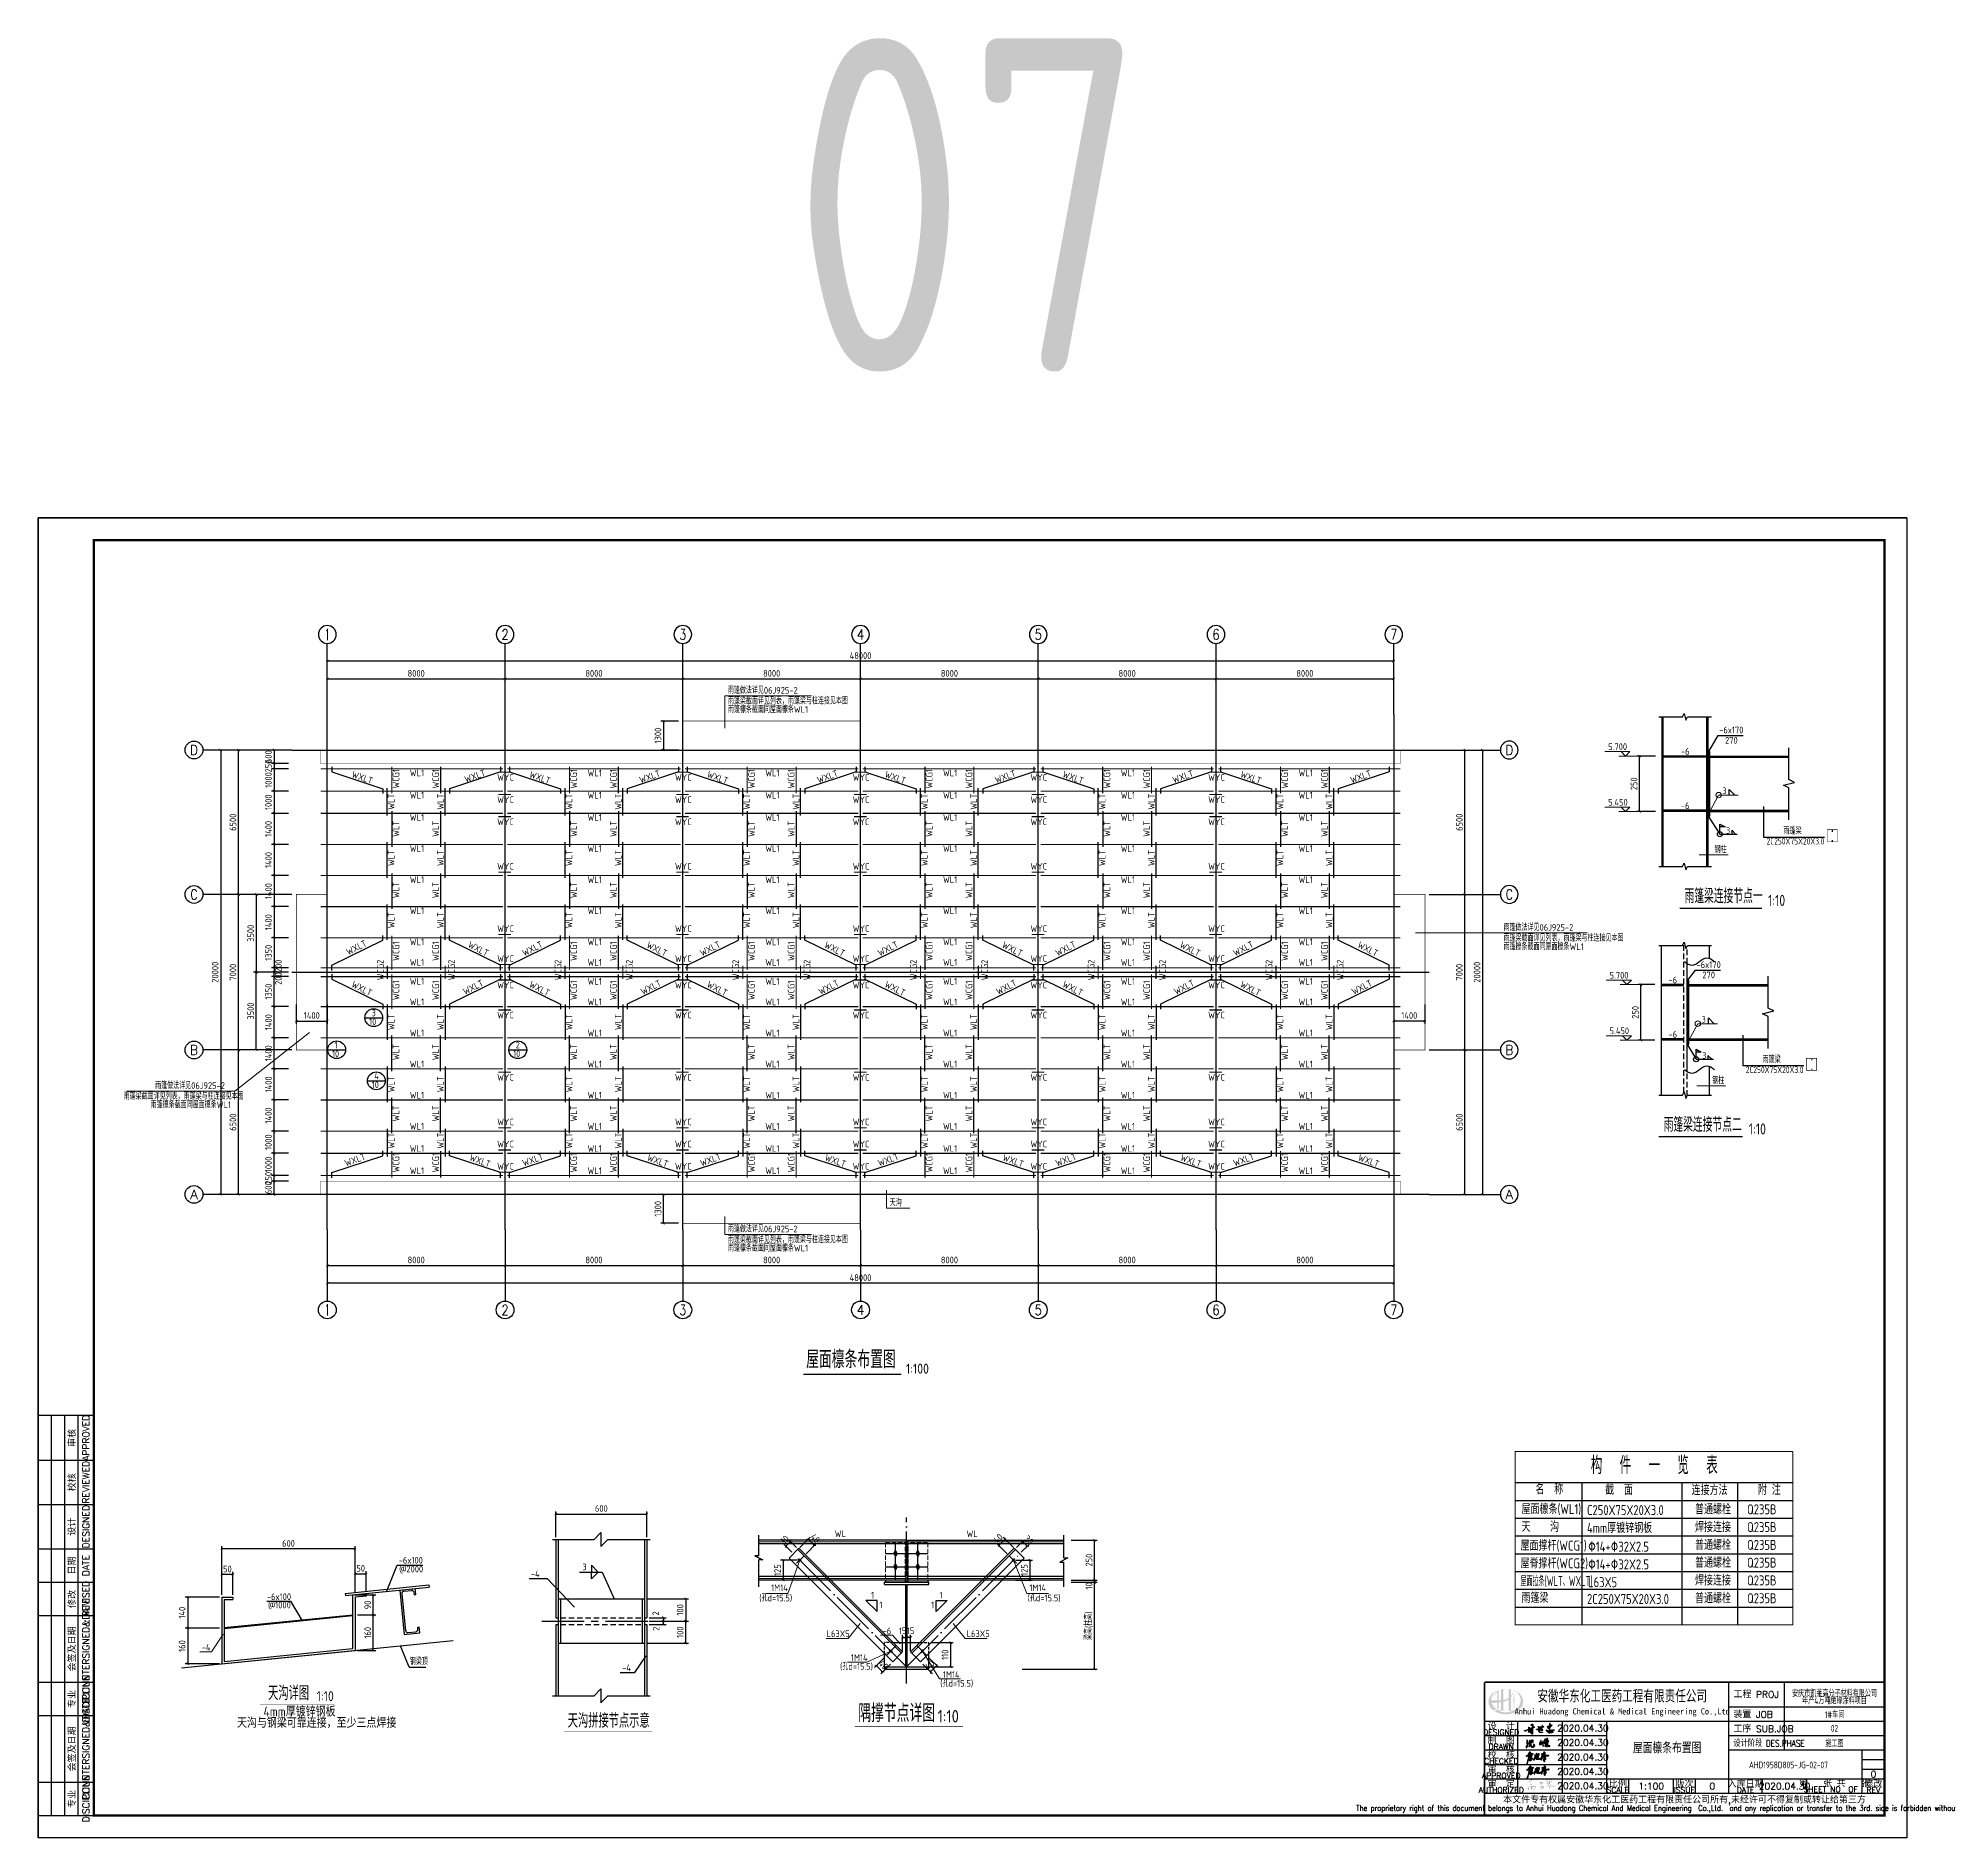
# Model space of a CAD drawing. Header units: millimetres. Extents: x 866561 to 877878, y 40199 to 44891.
# Drawn here: x 872204 to 873065, y 40205 to 41015 of the extents above; entities that cross this region are included whole.
import ezdxf
from ezdxf.enums import TextEntityAlignment as Align

# ---------------------------------------------------------------- set-up
doc = ezdxf.new("R2010")
doc.units = ezdxf.units.MM
doc.header["$LTSCALE"] = 1000
doc.header["$MEASUREMENT"] = 0
for name, pattern in [('( Hidden )', [0.375, 0.25, -0.125]), ('3', [500, 300, -200]), ('center2', [28.575, 19.05, -3.175, 3.175, -3.175]), ('DASH', [0.35, 0.25, -0.1]), ('DASHED', [117.236842, 78.157895, -39.078947]), ('DOTE', [2.42, 2, -0.2, 0.02, -0.2])]:
    doc.linetypes.add(name, pattern=pattern)
for name, color, linetype in [('10', 7, 'Continuous'), ('1111', 134, 'Continuous'), ('1307', 7, 'Continuous'), ('AXIS', 3, 'Continuous'), ('AXIS_TEXT', 7, 'Continuous'), ('D1', 112, 'Continuous'), ('D2', 6, 'Continuous'), ('DIM', 7, 'Continuous'), ('DOTE', 1, 'DOTE'), ('FEN', 21, 'Continuous'), ('HATCH', 8, 'Continuous'), ('M_Prof', 2, 'Continuous'), ('M_Thin', 7, 'Continuous'), ('NUM', 7, 'Continuous'), ('PUB_TEXT', 7, 'Continuous'), ('SHI', 3, 'Continuous'), ('WALL', 2, 'Continuous'), ('文字', 7, 'Continuous'), ('构件表__表格和文字', 7, 'Continuous'), ('柱子', 8, 'Continuous'), ('标注', 7, 'Continuous'), ('桩', 6, 'Continuous'), ('梁', 4, 'Continuous'), ('梁虚线', 134, '3'), ('梁集中标注', 2, 'Continuous'), ('檩条', 34, 'Continuous'), ('水平标注', 2, 'Continuous'), ('索引符号标注', 253, 'Continuous')]:
    doc.layers.add(name, color=color, linetype=linetype)
for name, color, linetype, lineweight in [('_0', 7, 'Continuous', 25), ('D3', 62, 'Continuous', 9), ('LZ', 64, 'Continuous', 9), ('数字', 3, 'Continuous', 9), ('细实线', 1, 'Continuous', 20), ('零部件', 3, 'Continuous', 5)]:
    doc.layers.add(name, color=color, linetype=linetype, lineweight=lineweight)
doc.styles.add('_TCH_AXIS', font='COMPLEX', dxfattribs={"bigfont": 'GBCBIG'})
doc.styles.add('COMPLEX', font='COMPLEX')
doc.styles.add('ECEC_TK', font='txt_l.shx', dxfattribs={"bigfont": 'hztxt_l.shx'})
doc.styles.add('ECEC_TQ', font='txt_l.shx', dxfattribs={"bigfont": 'hztxt_l.shx'})
doc.styles.add('ECEC_TQ_S', font='')
doc.styles.add('GBHZ', font='gbenor.shx', dxfattribs={"width": 0.9, "bigfont": 'gbcbig.shx'})
doc.styles.add('TS', font='tssdeng.shx', dxfattribs={"width": 0.8, "height": 2.5, "bigfont": 'tssdchn.shx'})
doc.styles.add('TSSD_Dimension', font='Tssdeng.shx', dxfattribs={"width": 0.7, "bigfont": 'hztxt.shx'})
doc.styles.add('TSSD_REIN', font='tssdeng.shx', dxfattribs={"width": 0.7, "bigfont": 'tssdchn.shx'})
doc.styles.get('ECEC_TQ_S').set_extended_font_data('SimSun')
doc.dimstyles.new('Y10', dxfattribs={"dimscale": 0, "dimtxt": 3, "dimasz": 0.01, "dimexe": 1.2, "dimexo": 1, "dimgap": 1, "dimtad": 1, "dimdec": 0, "dimlfac": 10, "dimzin": 0, "dimdsep": 46, "dimtxsty": 'GBHZ', "dimblk1": 'DX', "dimblk2": 'DX', "dimsah": 1, "dimcen": 0.09, "dimdle": 1, "dimadec": 0, "dimazin": 0, "dimtfac": 1, "dimtdec": 0, "dimtix": 1, "dimtmove": 2, "dimatfit": 3, "dimldrblk": 'DX', "dimfxl": 0, "dimtolj": 1, "dimtzin": 0, "dimarcsym": 0})
doc.dimstyles.new('Y100', dxfattribs={"dimscale": 0, "dimtxt": 3, "dimasz": 0.01, "dimexe": 1.2, "dimexo": 2, "dimgap": 1, "dimtad": 1, "dimdec": 0, "dimlfac": 100, "dimzin": 0, "dimdsep": 46, "dimtxsty": 'GBHZ', "dimblk": 'DX', "dimcen": 0.09, "dimdle": 1, "dimclrd": 7, "dimclre": 7, "dimclrt": 7, "dimadec": 0, "dimazin": 0, "dimtfac": 1, "dimtdec": 0, "dimtix": 1, "dimtmove": 2, "dimatfit": 3, "dimldrblk": 'DX', "dimfxl": 0, "dimtolj": 1, "dimtzin": 0, "dimarcsym": 0})

msp = doc.modelspace()

# ---------------------------------------------------------------- texts
at = {"ltscale": 2, "style": 'GBHZ'}
msp.add_text('1:100', height=4.5, rotation=0.204441, dxfattribs=at).set_placement((872595.049, 40413.601))
at = {"style": 'ECEC_TK'}
for s, p in [('审核', (872219.478, 40384.747)), ('APPROVED', (872225.978, 40384.747)), ('REVIEWED', (872225.978, 40364.747)), ('校核', (872219.478, 40364.747)), ('DESIGNED', (872225.978, 40344.747)), ('设计', (872219.478, 40344.747)), ('日期', (872219.478, 40327.247)), ('DATE', (872225.978, 40327.247)), ('REVISED', (872225.978, 40312.247)), ('修改', (872219.478, 40312.247)), ('COUNTERSIGNED&DATE', (872225.978, 40289.747)), ('会签及日期', (872219.478, 40289.747)), ('DISCIPLINE', (872225.978, 40267.247)), ('专业', (872219.478, 40267.247)), ('COUNTERSIGNED&DATE', (872225.978, 40244.747)), ('会签及日期', (872219.478, 40244.747)), ('DISCIPLINE', (872225.978, 40222.247)), ('专业', (872219.478, 40222.247))]:
    msp.add_text(s, height=3, rotation=90, dxfattribs=at).set_placement(p, align=Align.MIDDLE)
for s, height, style, width, p in [('安徽华东化工医药工程有限责任公司', 5, 'ECEC_TQ_S', 0.7, (872917.427, 40268.747)), ('Anhui Huadong Chemical & Medical Engineering Co.,Ltd', 2.8, 'ECEC_TQ_S', 0.85, (872917.427, 40261.247)), ('The proprietary right of this document belongs to Anhui Huadong Chemical And Medical Engineering  Co.,Ltd.  and any replication or transfer to the 3rd. side is forbidden without its permission. ', 2.5, 'ECEC_TQ', 0.72, (872945.478, 40217.747))]:
    msp.add_text(s, height=height, dxfattribs=dict(style=style, width=width)).set_placement(p, align=Align.MIDDLE)
at = {"style": 'ECEC_TQ'}
for s, p in [('工程 PROJ', (872967.478, 40267.747)), ('装置 JOB', (872967.478, 40258.747)), ('工序 SUB.JOB', (872967.478, 40252.247))]:
    msp.add_text(s, height=3, dxfattribs=at).set_placement(p)
for s, height, p in [('DESIGNED', 2.5, (872862.978, 40252.247)), ('制  图', 3, (872862.978, 40248.747)), ('设  计', 3, (872862.978, 40255.247)), ('CHECKED', 2.5, (872862.978, 40239.247)), ('DRAWN', 2.5, (872862.978, 40245.747)), ('校  核', 3, (872862.978, 40242.247)), ('APPROVED', 2.5, (872862.978, 40232.747)), ('审  核', 3, (872862.978, 40235.747)), ('AUTHORIZED', 2.5, (872862.978, 40226.247)), ('审  定', 3, (872862.978, 40229.247)), ('本文件专有权属安徽华东化工医药工程有限责任公司所有,未经许可不得复制或转让给第三方', 3, (872945.478, 40221.747)), ('SCALE', 2.5, (872915.478, 40226.247)), ('比例', 3, (872915.478, 40229.247)), ('ISSUE', 2.5, (872945.478, 40226.247)), ('版次', 3, (872945.478, 40229.247)), ('入库日期', 3, (872972.978, 40229.247)), ('DATE', 2.5, (872972.978, 40226.247)), ('第   张 共   张', 3, (873012.978, 40229.497)), ('SHEET NO  OF  ', 2.5, (873012.978, 40226.497)), ('修改', 3, (873030.478, 40229.247)), ('REV', 2.5, (873030.478, 40226.247))]:
    msp.add_text(s, height=height, dxfattribs=at).set_placement(p, align=Align.MIDDLE)
at = {"style": 'ECEC_TQ', "width": 0.8}
msp.add_text('设计阶段 DES.PHASE', height=3, dxfattribs=at).set_placement((872967.478, 40245.747))
at = {"style": 'ECEC_TQ'}
for tag, text, p in [('2020.04.30', ' ', (872899.722, 40254.075)), ('2020.04.30', ' ', (872899.722, 40247.575)), ('2020.04.30', ' ', (872899.722, 40241.075)), ('2020.04.30', ' ', (872899.722, 40234.575)), ('0', '0', (873030.478, 40233.413)), ('2020.04.30', ' ', (872899.722, 40228.075)), ('1:100', '1:100', (872930.478, 40227.997)), ('0', '0', (872957.978, 40227.997)), ('2020.04.30', ' ', (872990.478, 40227.997))]:
    msp.add_attdef(tag, text=text, height=3, dxfattribs=at).set_placement(p, align=Align.MIDDLE)
at = {"layer": '10', "style": 'GBHZ', "width": 0.9}
for s, p in [('雨篷梁连接节点一', (872945.496, 40625.336)), ('雨篷梁连接节点二', (872936.12, 40522.467))]:
    msp.add_text(s, height=6.5, dxfattribs=at).set_placement(p)
at = {"layer": '1111', "style": 'TSSD_REIN', "width": 0.7}
for s, rotation, p in [('2C250X75X20X3.0', 0.000002, (872982.421, 40651.773)), ('雨篷梁', 359.999998, (872989.978, 40656.375)), ('钢柱', 0.000002, (872959.007, 40647.941)), ('2C250X75X20X3.0', 0.000002, (872973.044, 40548.904)), ('雨篷梁', 359.999998, (872980.601, 40553.507)), ('钢柱', 0.000002, (872957.914, 40544.031))]:
    msp.add_text(s, height=3, rotation=rotation, dxfattribs=at).set_placement(p)
at = {"layer": '1307'}
for s, height, style, width, p in [('雨篷做法详见06J925-2', 3, 'GBHZ', 0.9, (872514.903, 40719.674)), ('雨篷梁截面详见列表，雨篷梁与柱连接见本图', 3, 'GBHZ', 0.9, (872514.903, 40714.916)), ('雨篷檩条截面同屋面檩条WL1', 3, 'GBHZ', 0.9, (872514.903, 40711.042)), ('-6x170', 3, 'GBHZ', 0.9, (872961.077, 40701.823)), ('5.700', 3, 'GBHZ', 0.9, (872911.114, 40694.295)), ('270', 3, 'GBHZ', 0.9, (872963.708, 40697.18)), ('-6', 3, 'GBHZ', 0.9, (872943.858, 40692.155)), ('WL1', 3, 'GBHZ', 0.9, (872371.72, 40682.466)), ('WL1', 3, 'GBHZ', 0.9, (872451.72, 40682.466)), ('WL1', 3, 'GBHZ', 0.9, (872531.72, 40682.466)), ('WL1', 3, 'GBHZ', 0.9, (872611.72, 40682.466)), ('WL1', 3, 'GBHZ', 0.9, (872691.72, 40682.466)), ('WL1', 3, 'GBHZ', 0.9, (872771.72, 40682.466)), ('WL1', 3, 'GBHZ', 0.9, (872371.72, 40672.466)), ('WL1', 3, 'GBHZ', 0.9, (872451.72, 40672.466)), ('WL1', 3, 'GBHZ', 0.9, (872531.72, 40672.466)), ('WL1', 3, 'GBHZ', 0.9, (872611.72, 40672.466)), ('WL1', 3, 'GBHZ', 0.9, (872691.72, 40672.466)), ('WL1', 3, 'GBHZ', 0.9, (872771.72, 40672.466)), ('5.450', 3, 'GBHZ', 0.9, (872911.114, 40669.291)), ('-6', 3, 'GBHZ', 0.9, (872943.858, 40667.694)), ('3', 3, 'TSSD_Dimension', 0.7, (872962.661, 40674.443)), ('WL1', 3, 'GBHZ', 0.9, (872371.72, 40662.466)), ('WL1', 3, 'GBHZ', 0.9, (872451.72, 40662.466)), ('WL1', 3, 'GBHZ', 0.9, (872531.72, 40662.466)), ('WL1', 3, 'GBHZ', 0.9, (872611.72, 40662.466)), ('WL1', 3, 'GBHZ', 0.9, (872691.72, 40662.466)), ('WL1', 3, 'GBHZ', 0.9, (872771.72, 40662.466)), ('3', 3, 'TSSD_Dimension', 0.7, (872964.253, 40656.645)), ('WL1', 3, 'GBHZ', 0.9, (872371.72, 40648.466)), ('WL1', 3, 'GBHZ', 0.9, (872451.72, 40648.466)), ('WL1', 3, 'GBHZ', 0.9, (872531.72, 40648.466)), ('WL1', 3, 'GBHZ', 0.9, (872611.72, 40648.466)), ('WL1', 3, 'GBHZ', 0.9, (872691.72, 40648.466)), ('WL1', 3, 'GBHZ', 0.9, (872771.72, 40648.466)), ('WL1', 3, 'GBHZ', 0.9, (872371.72, 40634.466)), ('WL1', 3, 'GBHZ', 0.9, (872451.72, 40634.466)), ('WL1', 3, 'GBHZ', 0.9, (872531.72, 40634.466)), ('WL1', 3, 'GBHZ', 0.9, (872611.72, 40634.466)), ('WL1', 3, 'GBHZ', 0.9, (872691.72, 40634.466)), ('WL1', 3, 'GBHZ', 0.9, (872771.72, 40634.466)), ('1:10', 5, 'GBHZ', 0.9, (872983.059, 40624.111, -0.009)), ('WL1', 3, 'GBHZ', 0.9, (872371.72, 40620.466)), ('WL1', 3, 'GBHZ', 0.9, (872451.72, 40620.466)), ('WL1', 3, 'GBHZ', 0.9, (872531.72, 40620.466)), ('WL1', 3, 'GBHZ', 0.9, (872611.72, 40620.466)), ('WL1', 3, 'GBHZ', 0.9, (872691.72, 40620.466)), ('WL1', 3, 'GBHZ', 0.9, (872771.72, 40620.466)), ('雨篷做法详见06J925-2', 3, 'GBHZ', 0.9, (872864.007, 40612.948)), ('雨篷梁截面详见列表，雨篷梁与柱连接见本图', 3, 'GBHZ', 0.9, (872864.007, 40608.19)), ('WL1', 3, 'GBHZ', 0.9, (872371.72, 40606.466)), ('WL1', 3, 'GBHZ', 0.9, (872451.72, 40606.466)), ('WL1', 3, 'GBHZ', 0.9, (872531.72, 40606.466)), ('WL1', 3, 'GBHZ', 0.9, (872611.72, 40606.466)), ('WL1', 3, 'GBHZ', 0.9, (872691.72, 40606.466)), ('WL1', 3, 'GBHZ', 0.9, (872771.72, 40606.466)), ('雨篷檩条截面同屋面檩条WL1', 3, 'GBHZ', 0.9, (872864.007, 40604.316)), ('WL1', 3, 'GBHZ', 0.9, (872371.72, 40597.238)), ('WL1', 3, 'GBHZ', 0.9, (872451.72, 40597.238)), ('WL1', 3, 'GBHZ', 0.9, (872531.72, 40597.238)), ('WL1', 3, 'GBHZ', 0.9, (872611.72, 40597.238)), ('WL1', 3, 'GBHZ', 0.9, (872691.72, 40597.238)), ('WL1', 3, 'GBHZ', 0.9, (872771.72, 40597.238)), ('5.700', 3, 'GBHZ', 0.9, (872911.736, 40591.426)), ('-6x170', 3, 'GBHZ', 0.9, (872950.874, 40596.206)), ('270', 3, 'GBHZ', 0.9, (872953.505, 40591.563)), ('WL1', 3, 'GBHZ', 0.9, (872371.72, 40588.688)), ('WL1', 3, 'GBHZ', 0.9, (872451.72, 40588.688)), ('WL1', 3, 'GBHZ', 0.9, (872531.72, 40588.688)), ('WL1', 3, 'GBHZ', 0.9, (872611.72, 40588.688)), ('WL1', 3, 'GBHZ', 0.9, (872691.72, 40588.688)), ('WL1', 3, 'GBHZ', 0.9, (872771.72, 40588.688)), ('-6', 3, 'GBHZ', 0.9, (872938.255, 40589.287)), ('WL1', 3, 'GBHZ', 0.9, (872371.72, 40579.46)), ('WL1', 3, 'GBHZ', 0.9, (872451.72, 40579.46)), ('WL1', 3, 'GBHZ', 0.9, (872531.72, 40579.46)), ('WL1', 3, 'GBHZ', 0.9, (872611.72, 40579.46)), ('WL1', 3, 'GBHZ', 0.9, (872691.72, 40579.46)), ('WL1', 3, 'GBHZ', 0.9, (872771.72, 40579.46)), ('WL1', 3, 'GBHZ', 0.9, (872371.72, 40565.46)), ('WL1', 3, 'GBHZ', 0.9, (872451.72, 40565.46)), ('WL1', 3, 'GBHZ', 0.9, (872531.72, 40565.46)), ('WL1', 3, 'GBHZ', 0.9, (872611.72, 40565.46)), ('WL1', 3, 'GBHZ', 0.9, (872691.72, 40565.46)), ('WL1', 3, 'GBHZ', 0.9, (872771.72, 40565.46)), ('5.450', 3, 'GBHZ', 0.9, (872911.736, 40566.423)), ('-6', 3, 'GBHZ', 0.9, (872938.255, 40564.826)), ('3', 3, 'TSSD_Dimension', 0.7, (872953.284, 40571.575)), ('3', 3, 'TSSD_Dimension', 0.7, (872953.517, 40555.329)), ('WL1', 3, 'GBHZ', 0.9, (872371.72, 40551.46)), ('WL1', 3, 'GBHZ', 0.9, (872451.72, 40551.46)), ('WL1', 3, 'GBHZ', 0.9, (872531.72, 40551.46)), ('WL1', 3, 'GBHZ', 0.9, (872611.72, 40551.46)), ('WL1', 3, 'GBHZ', 0.9, (872691.72, 40551.46)), ('WL1', 3, 'GBHZ', 0.9, (872771.72, 40551.46)), ('雨篷做法详见06J925-2', 3, 'GBHZ', 0.9, (872257.109, 40541.776)), ('雨篷梁截面详见列表，雨篷梁与柱连接见本图', 3, 'GBHZ', 0.9, (872242.942, 40537.017)), ('雨篷檩条截面同屋面檩条WL1', 3, 'GBHZ', 0.9, (872255.114, 40533.143)), ('WL1', 3, 'GBHZ', 0.9, (872371.72, 40537.46)), ('WL1', 3, 'GBHZ', 0.9, (872451.72, 40537.46)), ('WL1', 3, 'GBHZ', 0.9, (872531.72, 40537.46)), ('WL1', 3, 'GBHZ', 0.9, (872611.72, 40537.46)), ('WL1', 3, 'GBHZ', 0.9, (872691.72, 40537.46)), ('WL1', 3, 'GBHZ', 0.9, (872771.72, 40537.46)), ('WL1', 3, 'GBHZ', 0.9, (872371.72, 40523.46)), ('WL1', 3, 'GBHZ', 0.9, (872451.72, 40523.46)), ('WL1', 3, 'GBHZ', 0.9, (872531.72, 40523.46)), ('WL1', 3, 'GBHZ', 0.9, (872611.72, 40523.46)), ('WL1', 3, 'GBHZ', 0.9, (872691.72, 40523.46)), ('WL1', 3, 'GBHZ', 0.9, (872771.72, 40523.46)), ('1:10', 5, 'GBHZ', 0.9, (872974.39, 40521.243, -0.009)), ('WL1', 3, 'GBHZ', 0.9, (872371.72, 40513.46)), ('WL1', 3, 'GBHZ', 0.9, (872451.72, 40513.46)), ('WL1', 3, 'GBHZ', 0.9, (872531.72, 40513.46)), ('WL1', 3, 'GBHZ', 0.9, (872611.72, 40513.46)), ('WL1', 3, 'GBHZ', 0.9, (872691.72, 40513.46)), ('WL1', 3, 'GBHZ', 0.9, (872771.72, 40513.46)), ('WL1', 3, 'GBHZ', 0.9, (872371.72, 40503.46)), ('WL1', 3, 'GBHZ', 0.9, (872451.72, 40503.46)), ('WL1', 3, 'GBHZ', 0.9, (872531.72, 40503.46)), ('WL1', 3, 'GBHZ', 0.9, (872611.72, 40503.46)), ('WL1', 3, 'GBHZ', 0.9, (872691.72, 40503.46)), ('WL1', 3, 'GBHZ', 0.9, (872771.72, 40503.46)), ('天沟', 3, 'GBHZ', 0.9, (872587.751, 40489.021)), ('雨篷做法详见06J925-2', 3, 'GBHZ', 0.9, (872514.903, 40477.255)), ('雨篷梁截面详见列表，雨篷梁与柱连接见本图', 3, 'GBHZ', 0.9, (872514.903, 40472.497)), ('雨篷檩条截面同屋面檩条WL1', 3, 'GBHZ', 0.9, (872514.903, 40468.623))]:
    msp.add_text(s, height=height, dxfattribs=dict(at, style=style, width=width)).set_placement(p)
at = {"layer": '1307', "style": 'GBHZ', "width": 0.9}
for s, rotation, p in [('WXLT', 340.012802, (872345.274, 40682.179)), ('WCG1', 90, (872366.991, 40676.96)), ('WCG1', 90, (872384.872, 40676.96)), ('WXLT', 19.987198, (872397.003, 40679.524)), ('WXLT', 340.012802, (872425.219, 40682.179)), ('WCG1', 90, (872446.991, 40676.96)), ('WCG1', 90, (872464.872, 40676.96)), ('WXLT', 19.987198, (872475.687, 40679.288)), ('WXLT', 340.012802, (872505.219, 40682.179)), ('WCG1', 90, (872526.991, 40676.96)), ('WCG1', 90, (872544.872, 40676.96)), ('WXLT', 19.987198, (872555.687, 40679.288)), ('WXLT', 340.012802, (872585.219, 40682.179)), ('WCG1', 90, (872606.991, 40676.96)), ('WCG1', 90, (872624.872, 40676.96)), ('WXLT', 19.987198, (872635.687, 40679.288)), ('WXLT', 340.012802, (872665.219, 40682.179)), ('WCG1', 90, (872686.991, 40676.96)), ('WCG1', 90, (872704.872, 40676.96)), ('WXLT', 19.987198, (872715.687, 40679.288)), ('WXLT', 340.012802, (872745.219, 40682.179)), ('WCG1', 90, (872766.991, 40676.96)), ('WCG1', 90, (872784.872, 40676.96)), ('WXLT', 19.987198, (872795.687, 40679.288)), ('WLT', 90, (872364.843, 40667.447)), ('WLT', 90, (872387.02, 40667.447)), ('WLT', 90, (872444.843, 40667.447)), ('WLT', 90, (872467.02, 40667.447)), ('WLT', 90, (872524.843, 40667.447)), ('WLT', 90, (872547.02, 40667.447)), ('WLT', 90, (872604.843, 40667.447)), ('WLT', 90, (872627.02, 40667.447)), ('WLT', 90, (872684.843, 40667.447)), ('WLT', 90, (872707.02, 40667.447)), ('WLT', 90, (872764.843, 40667.447)), ('WLT', 90, (872787.02, 40667.447)), ('WLT', 90, (872366.991, 40655.23)), ('WLT', 90, (872384.872, 40655.23)), ('WLT', 90, (872446.991, 40655.23)), ('WLT', 90, (872464.872, 40655.23)), ('WLT', 90, (872526.991, 40655.23)), ('WLT', 90, (872544.872, 40655.23)), ('WLT', 90, (872606.991, 40655.23)), ('WLT', 90, (872624.872, 40655.23)), ('WLT', 90, (872686.991, 40655.23)), ('WLT', 90, (872704.872, 40655.23)), ('WLT', 90, (872766.991, 40655.23)), ('WLT', 90, (872784.872, 40655.23)), ('WLT', 90, (872364.843, 40642.1)), ('WLT', 90, (872387.02, 40642.1)), ('WLT', 90, (872444.843, 40642.1)), ('WLT', 90, (872467.02, 40642.1)), ('WLT', 90, (872524.843, 40642.1)), ('WLT', 90, (872547.02, 40642.1)), ('WLT', 90, (872604.843, 40642.1)), ('WLT', 90, (872627.02, 40642.1)), ('WLT', 90, (872684.843, 40642.1)), ('WLT', 90, (872707.02, 40642.1)), ('WLT', 90, (872764.843, 40642.1)), ('WLT', 90, (872787.02, 40642.1)), ('WLT', 90, (872366.991, 40627.63)), ('WLT', 90, (872384.872, 40627.63)), ('WLT', 90, (872446.991, 40627.63)), ('WLT', 90, (872464.872, 40627.63)), ('WLT', 90, (872526.991, 40627.63)), ('WLT', 90, (872544.872, 40627.63)), ('WLT', 90, (872606.991, 40627.63)), ('WLT', 90, (872624.872, 40627.63)), ('WLT', 90, (872686.991, 40627.63)), ('WLT', 90, (872704.872, 40627.63)), ('WLT', 90, (872766.991, 40627.63)), ('WLT', 90, (872784.872, 40627.63)), ('WLT', 90, (872364.843, 40614.1)), ('WLT', 90, (872387.02, 40614.1)), ('WLT', 90, (872444.843, 40614.1)), ('WLT', 90, (872467.02, 40614.1)), ('WLT', 90, (872524.843, 40614.1)), ('WLT', 90, (872547.02, 40614.1)), ('WLT', 90, (872604.843, 40614.1)), ('WLT', 90, (872627.02, 40614.1)), ('WLT', 90, (872684.843, 40614.1)), ('WLT', 90, (872707.02, 40614.1)), ('WLT', 90, (872764.843, 40614.1)), ('WLT', 90, (872787.02, 40614.1)), ('WXLT', 27.273446, (872344.078, 40601.853)), ('WCG1', 90, (872366.991, 40599.383)), ('WCG1', 90, (872384.872, 40599.383)), ('WXLT', 332.726554, (872397.607, 40605.736)), ('WXLT', 27.273446, (872423.279, 40601.38)), ('WCG1', 90, (872446.991, 40599.383)), ('WCG1', 90, (872464.872, 40599.383)), ('WXLT', 332.726554, (872477.969, 40605.624)), ('WXLT', 27.273446, (872503.279, 40601.38)), ('WCG1', 90, (872526.991, 40599.383)), ('WCG1', 90, (872544.872, 40599.383)), ('WXLT', 332.726554, (872557.969, 40605.624)), ('WXLT', 27.273446, (872583.279, 40601.38)), ('WCG1', 90, (872606.991, 40599.383)), ('WCG1', 90, (872624.872, 40599.383)), ('WXLT', 332.726554, (872637.969, 40605.624)), ('WXLT', 27.273446, (872663.279, 40601.38)), ('WCG1', 90, (872686.991, 40599.383)), ('WCG1', 90, (872704.872, 40599.383)), ('WXLT', 332.726554, (872717.969, 40605.624)), ('WXLT', 27.273446, (872743.279, 40601.38)), ('WCG1', 90, (872766.991, 40599.383)), ('WCG1', 90, (872784.872, 40599.383)), ('WXLT', 332.726554, (872797.969, 40605.624)), ('WCG2', 90, (872359.898, 40590.674)), ('WCG2', 90, (872391.966, 40590.674)), ('WCG2', 90, (872439.898, 40590.674)), ('WCG2', 90, (872471.966, 40590.674)), ('WCG2', 90, (872519.898, 40590.674)), ('WCG2', 90, (872551.966, 40590.674)), ('WCG2', 90, (872599.898, 40590.674)), ('WCG2', 90, (872631.966, 40590.674)), ('WCG2', 90, (872679.898, 40590.674)), ('WCG2', 90, (872711.966, 40590.674)), ('WCG2', 90, (872759.898, 40590.674)), ('WCG2', 90, (872791.966, 40590.674)), ('WXLT', 332.726554, (872345.119, 40587.848)), ('WCG1', 90, (872366.991, 40581.77)), ('WCG1', 90, (872384.872, 40581.77)), ('WXLT', 27.273446, (872396.611, 40583.999)), ('WXLT', 332.726554, (872425.119, 40587.848)), ('WCG1', 90, (872446.991, 40581.77)), ('WCG1', 90, (872464.872, 40581.77)), ('WXLT', 27.273446, (872476.611, 40583.999)), ('WXLT', 332.726554, (872505.119, 40587.848)), ('WCG1', 90, (872526.991, 40581.77)), ('WCG1', 90, (872544.872, 40581.77)), ('WXLT', 27.273446, (872556.611, 40583.999)), ('WXLT', 332.726554, (872585.119, 40587.848)), ('WCG1', 90, (872606.991, 40581.77)), ('WCG1', 90, (872624.872, 40581.77)), ('WXLT', 27.273446, (872636.611, 40583.999)), ('WXLT', 332.726554, (872665.119, 40587.848)), ('WCG1', 90, (872686.991, 40581.77)), ('WCG1', 90, (872704.872, 40581.77)), ('WXLT', 27.273446, (872716.611, 40583.999)), ('WXLT', 332.726554, (872745.119, 40587.848)), ('WCG1', 90, (872766.991, 40581.77)), ('WCG1', 90, (872784.872, 40581.77)), ('WXLT', 27.273446, (872796.611, 40583.999)), ('WLT', 90, (872364.843, 40568.253)), ('WLT', 90, (872387.02, 40568.253)), ('WLT', 90, (872444.843, 40568.253)), ('WLT', 90, (872467.02, 40568.253)), ('WLT', 90, (872524.843, 40568.253)), ('WLT', 90, (872547.02, 40568.253)), ('WLT', 90, (872604.843, 40568.253)), ('WLT', 90, (872627.02, 40568.253)), ('WLT', 90, (872684.843, 40568.253)), ('WLT', 90, (872707.02, 40568.253)), ('WLT', 90, (872764.843, 40568.253)), ('WLT', 90, (872787.02, 40568.253)), ('WLT', 90, (872366.991, 40554.723)), ('WLT', 90, (872384.872, 40554.723)), ('WLT', 90, (872446.991, 40554.723)), ('WLT', 90, (872464.872, 40554.723)), ('WLT', 90, (872526.991, 40554.723)), ('WLT', 90, (872544.872, 40554.723)), ('WLT', 90, (872606.991, 40554.723)), ('WLT', 90, (872624.872, 40554.723)), ('WLT', 90, (872686.991, 40554.723)), ('WLT', 90, (872704.872, 40554.723)), ('WLT', 90, (872766.991, 40554.723)), ('WLT', 90, (872784.872, 40554.723)), ('WLT', 90, (872364.843, 40540.253)), ('WLT', 90, (872387.02, 40540.253)), ('WLT', 90, (872444.843, 40540.253)), ('WLT', 90, (872467.02, 40540.253)), ('WLT', 90, (872524.843, 40540.253)), ('WLT', 90, (872547.02, 40540.253)), ('WLT', 90, (872604.843, 40540.253)), ('WLT', 90, (872627.02, 40540.253)), ('WLT', 90, (872684.843, 40540.253)), ('WLT', 90, (872707.02, 40540.253)), ('WLT', 90, (872764.843, 40540.253)), ('WLT', 90, (872787.02, 40540.253)), ('WLT', 90, (872366.991, 40527.123)), ('WLT', 90, (872384.872, 40527.123)), ('WLT', 90, (872446.991, 40527.123)), ('WLT', 90, (872464.872, 40527.123)), ('WLT', 90, (872526.991, 40527.123)), ('WLT', 90, (872544.872, 40527.123)), ('WLT', 90, (872606.991, 40527.123)), ('WLT', 90, (872624.872, 40527.123)), ('WLT', 90, (872686.991, 40527.123)), ('WLT', 90, (872704.872, 40527.123)), ('WLT', 90, (872766.991, 40527.123)), ('WLT', 90, (872784.872, 40527.123)), ('WLT', 90, (872364.843, 40514.906)), ('WLT', 90, (872387.02, 40514.906)), ('WLT', 90, (872444.843, 40514.906)), ('WLT', 90, (872467.02, 40514.906)), ('WLT', 90, (872524.843, 40514.906)), ('WLT', 90, (872547.02, 40514.906)), ('WLT', 90, (872604.843, 40514.906)), ('WLT', 90, (872627.02, 40514.906)), ('WLT', 90, (872684.843, 40514.906)), ('WLT', 90, (872707.02, 40514.906)), ('WLT', 90, (872764.843, 40514.906)), ('WLT', 90, (872787.02, 40514.906)), ('WXLT', 19.987198, (872343.046, 40506.828)), ('WCG1', 90, (872366.991, 40504.193)), ('WCG1', 90, (872384.872, 40504.193)), ('WXLT', 340.012802, (872398.256, 40509.699)), ('WXLT', 19.987198, (872423.046, 40506.828)), ('WCG1', 90, (872446.991, 40504.193)), ('WCG1', 90, (872464.872, 40504.193)), ('WXLT', 340.012802, (872478.256, 40509.699)), ('WXLT', 19.987198, (872503.046, 40506.828)), ('WCG1', 90, (872526.991, 40504.193)), ('WCG1', 90, (872544.872, 40504.193)), ('WXLT', 340.012802, (872558.256, 40509.699)), ('WXLT', 19.987198, (872583.046, 40506.828)), ('WCG1', 90, (872606.991, 40504.193)), ('WCG1', 90, (872624.872, 40504.193)), ('WXLT', 340.012802, (872638.256, 40509.699)), ('WXLT', 19.987198, (872663.046, 40506.828)), ('WCG1', 90, (872686.991, 40504.193)), ('WCG1', 90, (872704.872, 40504.193)), ('WXLT', 340.012802, (872718.256, 40509.699)), ('WXLT', 19.987198, (872743.046, 40506.828)), ('WCG1', 90, (872766.991, 40504.193)), ('WCG1', 90, (872784.872, 40504.193)), ('WXLT', 340.012802, (872798.256, 40509.699))]:
    msp.add_text(s, height=3, rotation=rotation, dxfattribs=at).set_placement(p)
at = {"layer": 'AXIS', "style": 'GBHZ', "width": 0.9}
for s, p in [('-6x100', (872366.727, 40328.143, 5)), ('@2000', (872366.936, 40324.184, 5)), ('3', (872449.402, 40325.12, 23)), ('-4', (872426.213, 40321.979)), ('-6x100', (872307.401, 40311.718, -5.397)), ('@1000', (872307.873, 40308.021, 10)), ('-4', (872278.061, 40288.978)), ('钢梁顶', (872371.747, 40282.554, 5)), ('-4', (872467.318, 40279.784))]:
    msp.add_text(s, height=3, dxfattribs=at).set_placement(p)
at = {"layer": 'AXIS', "style": 'TSSD_REIN', "width": 0.7}
for s, p in [('安庆市凯莱高分子材料有限公司', (873012.978, 40270.023)), ('年产4万吨绝缘涂料项目', (873012.978, 40266.792)), ('1#车间', (873012.978, 40260.497)), ('施工图', (873012.978, 40247.497)), ('02', (873012.978, 40253.997)), ('AHD1958D805-JG-02-07', (872992.255, 40237.54))]:
    msp.add_text(s, height=3, dxfattribs=at).set_placement(p, align=Align.MIDDLE)
at = {"layer": 'D3', "color": 3, "style": 'GBHZ', "width": 0.9}
for s, p in [('1M14', (872534.355, 40315.738, -15.397)), ('1M14', (872650.581, 40315.738, -15.397)), ('1', (872579.325, 40312.401, -15.397)), ('1', (872583.063, 40308.029, -15.397)), ('1', (872606.392, 40308.029, -15.397)), ('1', (872610.129, 40312.401, -15.397)), ('L63X5', (872559.329, 40295.08, -15.397)), ('-6', (872584.522, 40296.315, -15.397)), ('L63X5', (872622.346, 40295.08, -15.397)), ('1M14', (872570.275, 40284.304, -15.397)), ('1M14', (872611.691, 40276.712, -15.397))]:
    msp.add_text(s, height=3, dxfattribs=at).set_placement(p)
at = {"layer": 'NUM', "style": 'GBHZ'}
msp.add_text('屋面檩条布置图', height=8, dxfattribs=at).set_placement((872550.138, 40416.069))
at = {"layer": 'PUB_TEXT', "style": 'TS', "width": 0.8}
msp.add_text('屋面檩条布置图', height=5, dxfattribs=at).set_placement((872937.644, 40245.479), align=Align.MIDDLE)
at = {"layer": '数字', "style": 'GBHZ', "width": 0.9}
for p in [(872529.005, 40311.18, -15.397), (872649.79, 40311.18, -15.397), (872565.361, 40280.355, -15.397), (872610.463, 40272.764, -15.397)]:
    msp.add_text('(孔d=15.5)', height=3, dxfattribs=at).set_placement(p)
at = {"layer": '文字', "color": 6, "style": 'GBHZ'}
for s, height, p in [('天沟详图', 6.4, (872307.949, 40266.672)), ('1:10', 4.48, (872329.831, 40266.258)), ('天沟与钢梁可靠连接，至少三点焊接', 4.48, (872293.965, 40254.243)), ('4mm厚镀锌钢板', 4.48, (872305.848, 40259.314)), ('天沟拼接节点示意', 6.4, (872442.817, 40254.277)), ('隅撑节点详图', 8, (872573.586, 40256.836, -15.397)), ('1:10', 5.6, (872609.28, 40256.64, -15.397))]:
    msp.add_text(s, height=height, dxfattribs=at).set_placement(p)
at = {"layer": '构件表__表格和文字', "style": 'GBHZ'}
for s, height, width, p in [('构  件  一  览  表', 8, 0.9, (872903.281, 40368.399)), ('名  称', 4.5, 0.9, (872878.359, 40359.355)), ('截  面', 4.5, 0.9, (872909.773, 40359.101)), ('连接方法', 4.5, 0.9, (872948.618, 40358.938)), ('附 注', 4.5, 0.9, (872978.517, 40359.059)), ('屋面檩条(WL1)', 4.5, 0.9, (872872.112, 40350.442)), ('C250X75X20X3.0', 4.5, 0.9, (872901.577, 40349.954)), ('普通螺栓', 4.5, 0.9, (872950.201, 40350.315)), ('Q235B', 4.5, 0.9, (872973.622, 40350.315)), ('天    沟', 4.5, 0.9, (872872.112, 40342.442)), ('4mm厚镀锌钢板', 4.5, 0.9, (872901.577, 40341.954)), ('焊接连接', 4.5, 0.9, (872950.201, 40342.315)), ('Q235B', 4.5, 0.9, (872973.622, 40342.315)), ('屋面撑杆(WCG1)', 4.5, 0.9, (872871.663, 40334.007)), ('%%13014+%%13032X2.5', 4.5, 0.9, (872902.076, 40333.519)), ('普通螺栓', 4.5, 0.9, (872950.201, 40334.315)), ('Q235B', 4.5, 0.9, (872973.622, 40334.315)), ('屋脊撑杆(WCG2)', 4.5, 0.9, (872871.663, 40326.007)), ('%%13014+%%13032X2.5', 4.5, 0.9, (872902.076, 40325.519)), ('普通螺栓', 4.5, 0.9, (872950.201, 40326.315)), ('Q235B', 4.5, 0.9, (872973.622, 40326.315)), ('屋面拉条(WLT、WXLT)', 4.5, 0.6, (872871.663, 40318.007)), ('L63X5', 4.5, 0.9, (872902.076, 40317.519)), ('焊接连接', 4.5, 0.9, (872950.201, 40318.315)), ('Q235B', 4.5, 0.9, (872973.622, 40318.315)), ('雨篷梁', 4.5, 0.9, (872872.112, 40310.442)), ('2C250X75X20X3.0', 4.5, 0.9, (872901.577, 40309.954)), ('普通螺栓', 4.5, 0.9, (872950.201, 40310.315)), ('Q235B', 4.5, 0.9, (872973.622, 40310.315))]:
    msp.add_text(s, height=height, dxfattribs=dict(at, width=width)).set_placement(p)
at = {"layer": '梁集中标注', "style": 'GBHZ', "width": 0.9}
msp.add_text('07', height=150, dxfattribs=at).set_placement((872543.81, 40864.645))
at = {"layer": '檩条', "color": 6, "style": 'GBHZ', "width": 0.9}
for p in [(872411.066, 40680.487), (872491.066, 40680.487), (872571.066, 40680.487), (872651.066, 40680.487), (872731.066, 40680.487), (872411.066, 40670.487), (872491.066, 40670.487), (872571.066, 40670.487), (872651.066, 40670.487), (872731.066, 40670.487), (872411.066, 40660.487), (872491.066, 40660.487), (872571.066, 40660.487), (872651.066, 40660.487), (872731.066, 40660.487), (872411.066, 40640.439), (872491.066, 40640.439), (872571.066, 40640.439), (872651.066, 40640.439), (872731.066, 40640.439), (872411.066, 40612.439), (872491.066, 40612.439), (872571.066, 40612.439), (872651.066, 40612.439), (872731.066, 40612.439), (872411.066, 40598.939), (872491.066, 40598.939), (872571.066, 40598.939), (872651.066, 40598.939), (872731.066, 40598.939), (872411.066, 40586.987), (872491.066, 40586.987), (872571.066, 40586.987), (872651.066, 40586.987), (872731.066, 40586.987), (872411.066, 40573.487), (872491.066, 40573.487), (872571.066, 40573.487), (872651.066, 40573.487), (872731.066, 40573.487), (872411.066, 40545.487), (872491.066, 40545.487), (872571.066, 40545.487), (872651.066, 40545.487), (872731.066, 40545.487), (872411.066, 40525.439), (872491.066, 40525.439), (872571.066, 40525.439), (872651.066, 40525.439), (872731.066, 40525.439), (872411.066, 40515.439), (872491.066, 40515.439), (872571.066, 40515.439), (872651.066, 40515.439), (872731.066, 40515.439), (872411.066, 40505.439), (872491.066, 40505.439), (872571.066, 40505.439), (872651.066, 40505.439), (872731.066, 40505.439)]:
    msp.add_text('WYC', height=3, dxfattribs=at).set_placement(p)
at = {"layer": '水平标注', "style": 'GBHZ', "width": 0.9}
for p in [(872562.99, 40340.055, -22.397), (872622.31, 40340.055, -22.397)]:
    msp.add_text('WL', height=3, dxfattribs=at).set_placement(p)
at = {"layer": '索引符号标注', "style": 'GBHZ'}
for s, p in [('3', (872354.566, 40574.466)), ('10', (872353.475, 40570.573)), ('10', (872336.762, 40556.126)), ('1', (872337.853, 40560.019)), ('10', (872418.301, 40556.126)), ('2', (872419.392, 40560.019)), ('10', (872354.643, 40542.146)), ('4', (872355.734, 40546.039))]:
    msp.add_text(s, height=3, dxfattribs=at).set_placement(p)

# ---------------------------------------------------------------- blocks, each defined once
blk = doc.blocks.new('DX')
at = {"color": 0, "linetype": 'ByBlock', "const_width": 40}
blk.add_lwpolyline([(-54, -51), (46, 49)], dxfattribs=at)
blk = doc.blocks.new('*D136')
at = {"layer": 'Defpoints', "color": 0, "linetype": 'ByBlock', "transparency": 16777216}
for p in [(872668.39, 40338.68), (872679.94, 40338.68), (872668.39, 40320.72)]:
    blk.add_point(p, dxfattribs=at)
at = {"layer": 'dim', "color": 0, "linetype": 'ByBlock', "lineweight": -2, "transparency": 16777216}
for p, q in [((872669.39, 40338.68), (872681.14, 40338.68)), ((872679.94, 40320.73), (872679.94, 40338.67)), ((872669.39, 40320.72), (872681.14, 40320.72))]:
    blk.add_line(p, q, dxfattribs=at)
at = {"layer": 'dim', "color": 0, "linetype": 'ByBlock', "lineweight": -2, "transparency": 16777216, "xscale": 0.01, "yscale": 0.01, "zscale": 0.01}
for p, rotation in [((872679.94, 40338.68), 90), ((872679.94, 40320.72), 270)]:
    blk.add_blockref('DX', p, dxfattribs=dict(at, rotation=rotation))
at = {"layer": 'dim', "color": 0, "linetype": 'ByBlock', "transparency": 16777216, "insert": (872677.44, 40329.7), "char_height": 3, "attachment_point": 5, "rotation": 90, "style": 'GBHZ'}
blk.add_mtext('\\A1;250', dxfattribs=at)
blk = doc.blocks.new('*D137')
at = {"layer": 'Defpoints', "color": 0, "linetype": 'ByBlock', "transparency": 16777216}
for p in [(872670.39, 40319.72), (872679.94, 40319.72), (872646.42, 40280.63)]:
    blk.add_point(p, dxfattribs=at)
at = {"layer": 'dim', "color": 0, "linetype": 'ByBlock', "lineweight": -2, "transparency": 16777216}
for p, q in [((872671.39, 40319.72), (872681.14, 40319.72)), ((872679.94, 40280.64), (872679.94, 40319.71)), ((872647.42, 40280.63), (872681.14, 40280.63))]:
    blk.add_line(p, q, dxfattribs=at)
at = {"layer": 'dim', "color": 0, "linetype": 'ByBlock', "lineweight": -2, "transparency": 16777216, "xscale": 0.01, "yscale": 0.01, "zscale": 0.01}
for p, rotation in [((872679.94, 40319.72), 90), ((872679.94, 40280.63), 270)]:
    blk.add_blockref('DX', p, dxfattribs=dict(at, rotation=rotation))
at = {"layer": 'dim', "color": 0, "linetype": 'ByBlock', "transparency": 16777216, "insert": (872677.36, 40300.17), "char_height": 3, "attachment_point": 5, "rotation": 90, "style": 'GBHZ'}
blk.add_mtext('\\A1;梁高(柱高)', dxfattribs=at)
blk = doc.blocks.new('*D138')
at = {"layer": 'Defpoints', "color": 0, "transparency": 16777216}
for p in [(872595.63, 40294.9), (872595.63, 40287.67), (872597.13, 40287.67)]:
    blk.add_point(p, dxfattribs=at)
at = {"layer": 'dim', "color": 0, "lineweight": -2, "transparency": 16777216}
for p, q in [((872595.62, 40294.9), (872595.61, 40294.9)), ((872595.63, 40288.67), (872595.63, 40296.1)), ((872597.13, 40294.9), (872595.63, 40294.9)), ((872597.13, 40288.67), (872597.13, 40296.1)), ((872597.14, 40294.9), (872597.15, 40294.9))]:
    blk.add_line(p, q, dxfattribs=at)
at = {"layer": 'dim', "color": 0, "lineweight": -2, "transparency": 16777216, "xscale": 0.01, "yscale": 0.01, "zscale": 0.01}
blk.add_blockref('DX', (872595.63, 40294.9), dxfattribs=at)
at = {"layer": 'dim', "color": 0, "lineweight": -2, "transparency": 16777216, "xscale": 0.01, "yscale": 0.01, "zscale": 0.01, "rotation": 180}
blk.add_blockref('DX', (872597.13, 40294.9), dxfattribs=at)
at = {"layer": 'dim', "color": 0, "transparency": 16777216, "insert": (872597.13, 40297.9), "char_height": 3, "attachment_point": 5, "style": 'GBHZ'}
blk.add_mtext('\\A1;15', dxfattribs=at)
blk = doc.blocks.new('LS1')
at = {"layer": 'D1'}
for p, q in [((0, 10), (-5, 0)), ((-5, 0), (0, -10)), ((5, 0), (0, 10)), ((0, -10), (5, 0))]:
    blk.add_line(p, q, dxfattribs=at)
blk = doc.blocks.new('*D139')
at = {"layer": 'Defpoints', "color": 0, "transparency": 16777216}
for p in [(872644.12, 40334.67), (872649.61, 40335.91), (872646.24, 40332.54)]:
    blk.add_point(p, dxfattribs=at)
at = {"layer": 'dim', "color": 0, "lineweight": -2, "transparency": 16777216}
for p, q in [((872644.83, 40335.37), (872648.34, 40338.88)), ((872646.95, 40333.25), (872650.46, 40336.76)), ((872647.48, 40338.04), (872647.48, 40338.05)), ((872647.49, 40338.03), (872649.61, 40335.91)), ((872649.62, 40335.91), (872649.63, 40335.9))]:
    blk.add_line(p, q, dxfattribs=at)
at = {"layer": 'dim', "color": 0, "lineweight": -2, "transparency": 16777216, "xscale": 0.01, "yscale": 0.01, "zscale": 0.01}
for p, rotation in [((872647.49, 40338.03), 315.0000000031444), ((872649.61, 40335.91), 135.0000000031443)]:
    blk.add_blockref('DX', p, dxfattribs=dict(at, rotation=rotation))
at = {"layer": 'dim', "color": 0, "transparency": 16777216, "insert": (872650.32, 40338.74), "char_height": 3, "attachment_point": 5, "rotation": 315, "style": 'GBHZ'}
blk.add_mtext('\\A1;30', dxfattribs=at)
blk = doc.blocks.new('*D140')
at = {"layer": 'Defpoints', "color": 0, "transparency": 16777216}
for p in [(872636.82, 40336.3), (872644.12, 40334.67), (872641.29, 40331.84)]:
    blk.add_point(p, dxfattribs=at)
at = {"layer": 'dim', "color": 0, "lineweight": -2, "transparency": 16777216}
for p, q in [((872640.58, 40332.54), (872635.98, 40337.15)), ((872636.82, 40336.3), (872636.81, 40336.29)), ((872639.65, 40339.13), (872636.82, 40336.3)), ((872643.41, 40335.37), (872638.8, 40339.98)), ((872639.66, 40339.14), (872639.67, 40339.15))]:
    blk.add_line(p, q, dxfattribs=at)
at = {"layer": 'dim', "color": 0, "lineweight": -2, "transparency": 16777216, "xscale": 0.01, "yscale": 0.01, "zscale": 0.01}
for p, rotation in [((872636.82, 40336.3), 44.99999999764176), ((872639.65, 40339.13), 224.9999999976417)]:
    blk.add_blockref('DX', p, dxfattribs=dict(at, rotation=rotation))
at = {"layer": 'dim', "color": 0, "transparency": 16777216, "insert": (872636.47, 40339.49), "char_height": 3, "attachment_point": 5, "rotation": 45, "style": 'GBHZ'}
blk.add_mtext('\\A1;40', dxfattribs=at)
blk = doc.blocks.new('*D141')
at = {"layer": 'Defpoints', "color": 0, "transparency": 16777216}
for p in [(872643.41, 40329.72), (872643.41, 40320.72), (872650.87, 40320.72)]:
    blk.add_point(p, dxfattribs=at)
at = {"layer": 'dim', "color": 0, "lineweight": -2, "transparency": 16777216}
for p, q in [((872644.41, 40329.72), (872652.07, 40329.72)), ((872650.87, 40329.71), (872650.87, 40320.73)), ((872644.41, 40320.72), (872652.07, 40320.72))]:
    blk.add_line(p, q, dxfattribs=at)
at = {"layer": 'dim', "color": 0, "lineweight": -2, "transparency": 16777216, "xscale": 0.01, "yscale": 0.01, "zscale": 0.01}
for p, rotation in [((872650.87, 40329.72), 90), ((872650.87, 40320.72), 270)]:
    blk.add_blockref('DX', p, dxfattribs=dict(at, rotation=rotation))
at = {"layer": 'dim', "color": 0, "transparency": 16777216, "insert": (872648.37, 40325.22), "char_height": 3, "attachment_point": 5, "rotation": 90, "style": 'GBHZ'}
blk.add_mtext('\\A1;125', dxfattribs=at)
blk = doc.blocks.new('*D142')
at = {"layer": 'Defpoints', "color": 0, "transparency": 16777216}
for p in [(872595.03, 40294.9), (872593.53, 40287.67), (872595.03, 40287.67)]:
    blk.add_point(p, dxfattribs=at)
at = {"layer": 'dim', "color": 0, "lineweight": -2, "transparency": 16777216}
for p, q in [((872593.52, 40294.9), (872593.51, 40294.9)), ((872593.53, 40288.67), (872593.53, 40296.1)), ((872593.53, 40294.9), (872595.03, 40294.9)), ((872595.03, 40288.67), (872595.03, 40296.1)), ((872595.04, 40294.9), (872595.05, 40294.9))]:
    blk.add_line(p, q, dxfattribs=at)
at = {"layer": 'dim', "color": 0, "lineweight": -2, "transparency": 16777216, "xscale": 0.01, "yscale": 0.01, "zscale": 0.01}
blk.add_blockref('DX', (872593.53, 40294.9), dxfattribs=at)
at = {"layer": 'dim', "color": 0, "lineweight": -2, "transparency": 16777216, "xscale": 0.01, "yscale": 0.01, "zscale": 0.01, "rotation": 180}
blk.add_blockref('DX', (872595.03, 40294.9), dxfattribs=at)
at = {"layer": 'dim', "color": 0, "transparency": 16777216, "insert": (872593.53, 40297.9), "char_height": 3, "attachment_point": 5, "style": 'GBHZ'}
blk.add_mtext('\\A1;15', dxfattribs=at)
blk = doc.blocks.new('*D143')
at = {"layer": 'Defpoints', "color": 0, "transparency": 16777216}
for p in [(872541.04, 40335.91), (872546.53, 40334.67), (872544.41, 40332.54)]:
    blk.add_point(p, dxfattribs=at)
at = {"layer": 'dim', "color": 0, "lineweight": -2, "transparency": 16777216}
for p, q in [((872543.71, 40333.25), (872540.19, 40336.76)), ((872541.04, 40335.91), (872541.03, 40335.9)), ((872543.16, 40338.03), (872541.04, 40335.91)), ((872545.83, 40335.37), (872542.32, 40338.88)), ((872543.17, 40338.04), (872543.18, 40338.05))]:
    blk.add_line(p, q, dxfattribs=at)
at = {"layer": 'dim', "color": 0, "lineweight": -2, "transparency": 16777216, "xscale": 0.01, "yscale": 0.01, "zscale": 0.01}
for p, rotation in [((872541.04, 40335.91), 44.99999999685568), ((872543.16, 40338.03), 224.9999999968556)]:
    blk.add_blockref('DX', p, dxfattribs=dict(at, rotation=rotation))
at = {"layer": 'dim', "color": 0, "transparency": 16777216, "insert": (872540.34, 40338.74), "char_height": 3, "attachment_point": 5, "rotation": 45, "style": 'GBHZ'}
blk.add_mtext('\\A1;30', dxfattribs=at)
blk = doc.blocks.new('*D144')
at = {"layer": 'Defpoints', "color": 0, "transparency": 16777216}
for p in [(872546.53, 40334.67), (872553.83, 40336.3), (872549.36, 40331.84)]:
    blk.add_point(p, dxfattribs=at)
at = {"layer": 'dim', "color": 0, "lineweight": -2, "transparency": 16777216}
for p, q in [((872547.24, 40335.37), (872551.85, 40339.98)), ((872550.07, 40332.54), (872554.68, 40337.15)), ((872550.99, 40339.14), (872550.99, 40339.15)), ((872551, 40339.13), (872553.83, 40336.3)), ((872553.84, 40336.3), (872553.84, 40336.29))]:
    blk.add_line(p, q, dxfattribs=at)
at = {"layer": 'dim', "color": 0, "lineweight": -2, "transparency": 16777216, "xscale": 0.01, "yscale": 0.01, "zscale": 0.01}
for p, rotation in [((872551, 40339.13), 315.0000000023583), ((872553.83, 40336.3), 135.0000000023582)]:
    blk.add_blockref('DX', p, dxfattribs=dict(at, rotation=rotation))
at = {"layer": 'dim', "color": 0, "transparency": 16777216, "insert": (872554.18, 40339.49), "char_height": 3, "attachment_point": 5, "rotation": 315, "style": 'GBHZ'}
blk.add_mtext('\\A1;40', dxfattribs=at)
blk = doc.blocks.new('*D145')
at = {"layer": 'Defpoints', "color": 0, "transparency": 16777216}
for p in [(872547.24, 40329.72), (872539.78, 40320.72), (872547.24, 40320.72)]:
    blk.add_point(p, dxfattribs=at)
at = {"layer": 'dim', "color": 0, "lineweight": -2, "transparency": 16777216}
for p, q in [((872546.24, 40329.72), (872538.58, 40329.72)), ((872539.78, 40329.71), (872539.78, 40320.73)), ((872546.24, 40320.72), (872538.58, 40320.72))]:
    blk.add_line(p, q, dxfattribs=at)
at = {"layer": 'dim', "color": 0, "lineweight": -2, "transparency": 16777216, "xscale": 0.01, "yscale": 0.01, "zscale": 0.01}
for p, rotation in [((872539.78, 40329.72), 90), ((872539.78, 40320.72), 270)]:
    blk.add_blockref('DX', p, dxfattribs=dict(at, rotation=rotation))
at = {"layer": 'dim', "color": 0, "transparency": 16777216, "insert": (872537.28, 40325.22), "char_height": 3, "attachment_point": 5, "rotation": 90, "style": 'GBHZ'}
blk.add_mtext('\\A1;125', dxfattribs=at)
blk = doc.blocks.new('*D146')
at = {"layer": 'Defpoints', "color": 0, "transparency": 16777216}
for p in [(872605.33, 40292.62), (872605.33, 40281.63), (872615.11, 40281.63)]:
    blk.add_point(p, dxfattribs=at)
at = {"layer": 'dim', "color": 0, "lineweight": -2, "transparency": 16777216}
for p, q in [((872606.33, 40292.62), (872616.31, 40292.62)), ((872615.11, 40292.61), (872615.11, 40281.64)), ((872606.33, 40281.63), (872616.31, 40281.63))]:
    blk.add_line(p, q, dxfattribs=at)
at = {"layer": 'dim', "color": 0, "lineweight": -2, "transparency": 16777216, "xscale": 0.01, "yscale": 0.01, "zscale": 0.01}
for p, rotation in [((872615.11, 40292.62), 90), ((872615.11, 40281.63), 270)]:
    blk.add_blockref('DX', p, dxfattribs=dict(at, rotation=rotation))
at = {"layer": 'dim', "color": 0, "transparency": 16777216, "insert": (872612.61, 40287.13), "char_height": 3, "attachment_point": 5, "rotation": 90, "style": 'GBHZ'}
blk.add_mtext('\\A1;110', dxfattribs=at)
blk = doc.blocks.new('*D147')
at = {"layer": 'Defpoints', "color": 0, "linetype": 'ByBlock', "transparency": 16777216}
for p in [(872668.39, 40320.72), (872668.39, 40319.72), (872679.94, 40319.72)]:
    blk.add_point(p, dxfattribs=at)
at = {"layer": 'dim', "color": 0, "linetype": 'ByBlock', "lineweight": -2, "transparency": 16777216}
for p, q in [((872669.39, 40320.72), (872681.14, 40320.72)), ((872669.39, 40319.72), (872681.14, 40319.72)), ((872679.94, 40320.73), (872679.94, 40320.74)), ((872679.94, 40320.72), (872679.94, 40319.72)), ((872679.94, 40319.71), (872679.94, 40319.7))]:
    blk.add_line(p, q, dxfattribs=at)
at = {"layer": 'dim', "color": 0, "linetype": 'ByBlock', "lineweight": -2, "transparency": 16777216, "xscale": 0.01, "yscale": 0.01, "zscale": 0.01}
for p, rotation in [((872679.94, 40320.72), 270), ((872679.94, 40319.72), 90)]:
    blk.add_blockref('DX', p, dxfattribs=dict(at, rotation=rotation))
at = {"layer": 'dim', "color": 0, "linetype": 'ByBlock', "transparency": 16777216, "insert": (872677.44, 40318.12), "char_height": 3, "attachment_point": 5, "rotation": 90, "style": 'GBHZ'}
blk.add_mtext('\\A1;10', dxfattribs=at)
blk = doc.blocks.new('*D148')
at = {"layer": 'Defpoints', "color": 0, "transparency": 16777216}
for p in [(872601.88, 40283.66), (872604.71, 40286.48), (872608.97, 40282.23)]:
    blk.add_point(p, dxfattribs=at)
at = {"layer": 'dim', "color": 0, "lineweight": -2, "transparency": 16777216}
for p, q in [((872602.59, 40282.95), (872606.99, 40278.55)), ((872605.41, 40285.78), (872609.81, 40281.38)), ((872606.13, 40279.39), (872606.12, 40279.38)), ((872606.14, 40279.4), (872608.97, 40282.23)), ((872608.97, 40282.23), (872608.98, 40282.24))]:
    blk.add_line(p, q, dxfattribs=at)
at = {"layer": 'dim', "color": 0, "lineweight": -2, "transparency": 16777216, "xscale": 0.01, "yscale": 0.01, "zscale": 0.01}
for p, rotation in [((872608.97, 40282.23), 225), ((872606.14, 40279.4), 45)]:
    blk.add_blockref('DX', p, dxfattribs=dict(at, rotation=rotation))
at = {"layer": 'dim', "color": 0, "transparency": 16777216, "insert": (872605.78, 40282.58), "char_height": 3, "attachment_point": 5, "rotation": 45, "style": 'GBHZ'}
blk.add_mtext('\\A1;40', dxfattribs=at)
blk = doc.blocks.new('*D135')
at = {"layer": 'Defpoints', "color": 0, "transparency": 16777216}
for p in [(872585.95, 40286.48), (872588.78, 40283.66), (872581.69, 40282.23)]:
    blk.add_point(p, dxfattribs=at)
at = {"layer": 'dim', "color": 0, "lineweight": -2, "transparency": 16777216}
for p, q in [((872585.24, 40285.78), (872580.84, 40281.38)), ((872588.07, 40282.95), (872583.67, 40278.55)), ((872581.68, 40282.23), (872581.67, 40282.24)), ((872584.52, 40279.4), (872581.69, 40282.23)), ((872584.52, 40279.39), (872584.53, 40279.38))]:
    blk.add_line(p, q, dxfattribs=at)
at = {"layer": 'dim', "color": 0, "lineweight": -2, "transparency": 16777216, "xscale": 0.01, "yscale": 0.01, "zscale": 0.01}
for p, rotation in [((872581.69, 40282.23), 315), ((872584.52, 40279.4), 135)]:
    blk.add_blockref('DX', p, dxfattribs=dict(at, rotation=rotation))
at = {"layer": 'dim', "color": 0, "transparency": 16777216, "insert": (872584.87, 40282.58), "char_height": 3, "attachment_point": 5, "rotation": 315, "style": 'GBHZ'}
blk.add_mtext('\\A1;40', dxfattribs=at)
blk = doc.blocks.new('*D162')
at = {"layer": 'Defpoints', "color": 0, "linetype": 'ByBlock', "transparency": 16777216}
for p in [(872478.43, 40350.44), (872437.43, 40338.99), (872478.43, 40338.99)]:
    blk.add_point(p, dxfattribs=at)
at = {"layer": 'dim', "color": 0, "linetype": 'ByBlock', "lineweight": -2, "transparency": 16777216}
for p, q in [((872437.43, 40339.99), (872437.43, 40351.64)), ((872437.44, 40350.44), (872478.42, 40350.44)), ((872478.43, 40339.99), (872478.43, 40351.64))]:
    blk.add_line(p, q, dxfattribs=at)
at = {"layer": 'dim', "color": 0, "linetype": 'ByBlock', "lineweight": -2, "transparency": 16777216, "xscale": 0.01, "yscale": 0.01, "zscale": 0.01, "rotation": 180}
blk.add_blockref('DX', (872437.43, 40350.44), dxfattribs=at)
at = {"layer": 'dim', "color": 0, "linetype": 'ByBlock', "lineweight": -2, "transparency": 16777216, "xscale": 0.01, "yscale": 0.01, "zscale": 0.01}
blk.add_blockref('DX', (872478.43, 40350.44), dxfattribs=at)
at = {"layer": 'dim', "color": 0, "linetype": 'ByBlock', "transparency": 16777216, "insert": (872457.93, 40352.94), "char_height": 3, "attachment_point": 5, "style": 'GBHZ'}
blk.add_mtext('\\A1;600', dxfattribs=at)
blk = doc.blocks.new('*D163')
at = {"layer": 'Defpoints', "color": 0, "linetype": 'ByBlock', "transparency": 16777216}
for p in [(872477.33, 40312.29), (872485.46, 40302.29), (872495.9, 40302.29)]:
    blk.add_point(p, dxfattribs=at)
at = {"layer": 'dim', "color": 0, "linetype": 'ByBlock', "lineweight": -2, "transparency": 16777216}
for p, q in [((872478.33, 40312.29), (872497.1, 40312.29)), ((872495.9, 40312.28), (872495.9, 40302.3)), ((872486.46, 40302.29), (872497.1, 40302.29))]:
    blk.add_line(p, q, dxfattribs=at)
at = {"layer": 'dim', "color": 0, "linetype": 'ByBlock', "lineweight": -2, "transparency": 16777216, "xscale": 0.01, "yscale": 0.01, "zscale": 0.01}
for p, rotation in [((872495.9, 40312.29), 90), ((872495.9, 40302.29), 270)]:
    blk.add_blockref('DX', p, dxfattribs=dict(at, rotation=rotation))
at = {"layer": 'dim', "color": 0, "linetype": 'ByBlock', "transparency": 16777216, "insert": (872493.4, 40307.29), "char_height": 3, "attachment_point": 5, "rotation": 90, "style": 'GBHZ'}
blk.add_mtext('\\A1;100', dxfattribs=at)
blk = doc.blocks.new('*D164')
at = {"layer": 'Defpoints', "color": 0, "linetype": 'ByBlock', "transparency": 16777216}
for p in [(872485.46, 40302.29), (872495.9, 40302.29), (872477.33, 40292.29)]:
    blk.add_point(p, dxfattribs=at)
at = {"layer": 'dim', "color": 0, "linetype": 'ByBlock', "lineweight": -2, "transparency": 16777216}
for p, q in [((872486.46, 40302.29), (872497.1, 40302.29)), ((872495.9, 40292.3), (872495.9, 40302.28)), ((872478.33, 40292.29), (872497.1, 40292.29))]:
    blk.add_line(p, q, dxfattribs=at)
at = {"layer": 'dim', "color": 0, "linetype": 'ByBlock', "lineweight": -2, "transparency": 16777216, "xscale": 0.01, "yscale": 0.01, "zscale": 0.01}
for p, rotation in [((872495.9, 40302.29), 90), ((872495.9, 40292.29), 270)]:
    blk.add_blockref('DX', p, dxfattribs=dict(at, rotation=rotation))
at = {"layer": 'dim', "color": 0, "linetype": 'ByBlock', "transparency": 16777216, "insert": (872493.4, 40297.29), "char_height": 3, "attachment_point": 5, "rotation": 90, "style": 'GBHZ'}
blk.add_mtext('\\A1;100', dxfattribs=at)
blk = doc.blocks.new('*D165')
at = {"layer": 'Defpoints', "color": 0, "linetype": 'ByBlock', "transparency": 16777216}
for p in [(872478.43, 40302.29), (872478.43, 40300.79), (872485.92, 40302.29)]:
    blk.add_point(p, dxfattribs=at)
at = {"layer": 'dim', "color": 0, "linetype": 'ByBlock', "lineweight": -2, "transparency": 16777216}
for p, q in [((872479.43, 40302.29), (872487.12, 40302.29)), ((872479.43, 40300.79), (872487.12, 40300.79)), ((872485.92, 40302.3), (872485.92, 40302.31)), ((872485.92, 40300.79), (872485.92, 40302.29)), ((872485.92, 40300.78), (872485.92, 40300.77))]:
    blk.add_line(p, q, dxfattribs=at)
at = {"layer": 'dim', "color": 0, "linetype": 'ByBlock', "lineweight": -2, "transparency": 16777216, "xscale": 0.01, "yscale": 0.01, "zscale": 0.01}
for p, rotation in [((872485.92, 40302.29), 270), ((872485.92, 40300.79), 90)]:
    blk.add_blockref('DX', p, dxfattribs=dict(at, rotation=rotation))
at = {"layer": 'dim', "color": 0, "linetype": 'ByBlock', "transparency": 16777216, "insert": (872482.6, 40298.85), "char_height": 3, "attachment_point": 5, "rotation": 90, "style": 'GBHZ'}
blk.add_mtext('\\A1;2', dxfattribs=at)
blk = doc.blocks.new('*D166')
at = {"layer": 'Defpoints', "color": 0, "linetype": 'ByBlock', "transparency": 16777216}
for p in [(872478.43, 40303.79), (872478.43, 40302.29), (872485.92, 40302.29)]:
    blk.add_point(p, dxfattribs=at)
at = {"layer": 'dim', "color": 0, "linetype": 'ByBlock', "lineweight": -2, "transparency": 16777216}
for p, q in [((872479.43, 40303.79), (872487.12, 40303.79)), ((872479.43, 40302.29), (872487.12, 40302.29)), ((872485.92, 40303.8), (872485.92, 40303.81)), ((872485.92, 40303.79), (872485.92, 40302.29)), ((872485.92, 40302.28), (872485.92, 40302.27))]:
    blk.add_line(p, q, dxfattribs=at)
at = {"layer": 'dim', "color": 0, "linetype": 'ByBlock', "lineweight": -2, "transparency": 16777216, "xscale": 0.01, "yscale": 0.01, "zscale": 0.01}
for p, rotation in [((872485.92, 40303.79), 270), ((872485.92, 40302.29), 90)]:
    blk.add_blockref('DX', p, dxfattribs=dict(at, rotation=rotation))
at = {"layer": 'dim', "color": 0, "linetype": 'ByBlock', "transparency": 16777216, "insert": (872482.41, 40305.73), "char_height": 3, "attachment_point": 5, "rotation": 90, "style": 'GBHZ'}
blk.add_mtext('\\A1;2', dxfattribs=at)
blk = doc.blocks.new('*D167')
at = {"layer": 'Defpoints', "color": 0, "transparency": 16777216}
for p in [(872347.11, 40305.02), (872355.28, 40305.02), (872347.11, 40289.04)]:
    blk.add_point(p, dxfattribs=at)
at = {"layer": 'dim', "color": 0, "lineweight": -2, "transparency": 16777216}
for p, q in [((872348.11, 40305.02), (872356.48, 40305.02)), ((872355.28, 40289.05), (872355.28, 40305.01)), ((872348.11, 40289.04), (872356.48, 40289.04))]:
    blk.add_line(p, q, dxfattribs=at)
at = {"layer": 'dim', "color": 0, "lineweight": -2, "transparency": 16777216, "xscale": 0.01, "yscale": 0.01, "zscale": 0.01}
for p, rotation in [((872355.28, 40305.02), 90), ((872355.28, 40289.04), 270)]:
    blk.add_blockref('DX', p, dxfattribs=dict(at, rotation=rotation))
at = {"layer": 'dim', "color": 0, "transparency": 16777216, "insert": (872352.78, 40297.03), "char_height": 3, "attachment_point": 5, "rotation": 90, "style": 'GBHZ'}
blk.add_mtext('\\A1;160', dxfattribs=at)
blk = doc.blocks.new('*D168')
at = {"layer": 'Defpoints', "color": 0, "transparency": 16777216}
for p in [(872345.72, 40314.03), (872355.29, 40314.03), (872347.11, 40305.02)]:
    blk.add_point(p, dxfattribs=at)
at = {"layer": 'dim', "color": 0, "lineweight": -2, "transparency": 16777216}
for p, q in [((872346.72, 40314.03), (872356.49, 40314.03)), ((872355.29, 40305.03), (872355.29, 40314.02)), ((872348.11, 40305.02), (872356.49, 40305.02))]:
    blk.add_line(p, q, dxfattribs=at)
at = {"layer": 'dim', "color": 0, "lineweight": -2, "transparency": 16777216, "xscale": 0.01, "yscale": 0.01, "zscale": 0.01}
for p, rotation in [((872355.29, 40314.03), 90), ((872355.29, 40305.02), 270)]:
    blk.add_blockref('DX', p, dxfattribs=dict(at, rotation=rotation))
at = {"layer": 'dim', "color": 0, "transparency": 16777216, "insert": (872352.79, 40309.53), "char_height": 3, "attachment_point": 5, "rotation": 90, "style": 'GBHZ'}
blk.add_mtext('\\A1;90', dxfattribs=at)
blk = doc.blocks.new('*D169')
at = {"layer": 'Defpoints', "color": 0, "transparency": 16777216}
for p in [(872352.11, 40323.52), (872347.11, 40314.1), (872352.11, 40314.5)]:
    blk.add_point(p, dxfattribs=at)
at = {"layer": 'dim', "color": 0, "lineweight": -2, "transparency": 16777216}
for p, q in [((872347.11, 40315.1), (872347.11, 40324.72)), ((872347.12, 40323.52), (872352.1, 40323.52)), ((872352.11, 40315.5), (872352.11, 40324.72))]:
    blk.add_line(p, q, dxfattribs=at)
at = {"layer": 'dim', "color": 0, "lineweight": -2, "transparency": 16777216, "xscale": 0.01, "yscale": 0.01, "zscale": 0.01, "rotation": 180}
blk.add_blockref('DX', (872347.11, 40323.52), dxfattribs=at)
at = {"layer": 'dim', "color": 0, "lineweight": -2, "transparency": 16777216, "xscale": 0.01, "yscale": 0.01, "zscale": 0.01}
blk.add_blockref('DX', (872352.11, 40323.52), dxfattribs=at)
at = {"layer": 'dim', "color": 0, "transparency": 16777216, "insert": (872349.61, 40326.02), "char_height": 3, "attachment_point": 5, "style": 'GBHZ'}
blk.add_mtext('\\A1;50', dxfattribs=at)
blk = doc.blocks.new('*D170')
at = {"layer": 'Defpoints', "color": 0, "transparency": 16777216}
for p in [(872287.11, 40334.73), (872287.11, 40316.62), (872347.11, 40316.62)]:
    blk.add_point(p, dxfattribs=at)
at = {"layer": 'dim', "color": 0, "lineweight": -2, "transparency": 16777216}
for p, q in [((872287.11, 40317.62), (872287.11, 40335.93)), ((872347.1, 40334.73), (872287.12, 40334.73)), ((872347.11, 40317.62), (872347.11, 40335.93))]:
    blk.add_line(p, q, dxfattribs=at)
at = {"layer": 'dim', "color": 0, "lineweight": -2, "transparency": 16777216, "xscale": 0.01, "yscale": 0.01, "zscale": 0.01, "rotation": 180}
blk.add_blockref('DX', (872287.11, 40334.73), dxfattribs=at)
at = {"layer": 'dim', "color": 0, "lineweight": -2, "transparency": 16777216, "xscale": 0.01, "yscale": 0.01, "zscale": 0.01}
blk.add_blockref('DX', (872347.11, 40334.73), dxfattribs=at)
at = {"layer": 'dim', "color": 0, "transparency": 16777216, "insert": (872317.11, 40337.23), "char_height": 3, "attachment_point": 5, "style": 'GBHZ'}
blk.add_mtext('\\A1;600', dxfattribs=at)
blk = doc.blocks.new('*D171')
at = {"layer": 'Defpoints', "color": 0, "transparency": 16777216}
for p in [(872287.11, 40313.05), (872271.74, 40299.02), (872287.11, 40299.02)]:
    blk.add_point(p, dxfattribs=at)
at = {"layer": 'dim', "color": 0, "lineweight": -2, "transparency": 16777216}
for p, q in [((872286.11, 40313.05), (872270.54, 40313.05)), ((872271.74, 40313.04), (872271.74, 40299.03)), ((872286.11, 40299.02), (872270.54, 40299.02))]:
    blk.add_line(p, q, dxfattribs=at)
at = {"layer": 'dim', "color": 0, "lineweight": -2, "transparency": 16777216, "xscale": 0.01, "yscale": 0.01, "zscale": 0.01}
for p, rotation in [((872271.74, 40313.05), 90), ((872271.74, 40299.02), 270)]:
    blk.add_blockref('DX', p, dxfattribs=dict(at, rotation=rotation))
at = {"layer": 'dim', "color": 0, "transparency": 16777216, "insert": (872269.24, 40306.04), "char_height": 3, "attachment_point": 5, "rotation": 90, "style": 'GBHZ'}
blk.add_mtext('\\A1;140', dxfattribs=at)
blk = doc.blocks.new('*D172')
at = {"layer": 'Defpoints', "color": 0, "transparency": 16777216}
for p in [(872287.11, 40299.02), (872271.74, 40283.04), (872287.11, 40283.04)]:
    blk.add_point(p, dxfattribs=at)
at = {"layer": 'dim', "color": 0, "lineweight": -2, "transparency": 16777216}
for p, q in [((872286.11, 40299.02), (872270.54, 40299.02)), ((872271.74, 40299.01), (872271.74, 40283.05)), ((872286.11, 40283.04), (872270.54, 40283.04))]:
    blk.add_line(p, q, dxfattribs=at)
at = {"layer": 'dim', "color": 0, "lineweight": -2, "transparency": 16777216, "xscale": 0.01, "yscale": 0.01, "zscale": 0.01}
for p, rotation in [((872271.74, 40299.02), 90), ((872271.74, 40283.04), 270)]:
    blk.add_blockref('DX', p, dxfattribs=dict(at, rotation=rotation))
at = {"layer": 'dim', "color": 0, "transparency": 16777216, "insert": (872269.24, 40291.03), "char_height": 3, "attachment_point": 5, "rotation": 90, "style": 'GBHZ'}
blk.add_mtext('\\A1;160', dxfattribs=at)
blk = doc.blocks.new('*D152')
at = {"layer": 'Defpoints', "color": 0, "transparency": 16777216}
for p in [(872287.11, 40323.19), (872287.11, 40313.05), (872292.12, 40313.05)]:
    blk.add_point(p, dxfattribs=at)
at = {"layer": 'dim', "color": 0, "lineweight": -2, "transparency": 16777216}
for p, q in [((872287.11, 40314.05), (872287.11, 40324.39)), ((872292.11, 40323.19), (872287.12, 40323.19)), ((872292.12, 40314.05), (872292.12, 40324.39))]:
    blk.add_line(p, q, dxfattribs=at)
at = {"layer": 'dim', "color": 0, "lineweight": -2, "transparency": 16777216, "xscale": 0.01, "yscale": 0.01, "zscale": 0.01, "rotation": 180}
blk.add_blockref('DX', (872287.11, 40323.19), dxfattribs=at)
at = {"layer": 'dim', "color": 0, "lineweight": -2, "transparency": 16777216, "xscale": 0.01, "yscale": 0.01, "zscale": 0.01}
blk.add_blockref('DX', (872292.12, 40323.19), dxfattribs=at)
at = {"layer": 'dim', "color": 0, "transparency": 16777216, "insert": (872289.61, 40325.69), "char_height": 3, "attachment_point": 5, "style": 'GBHZ'}
blk.add_mtext('\\A1;50', dxfattribs=at)
blk = doc.blocks.new('fe')
at = {"layer": 'D2'}
for p, q in [((868173.85, 41251.28, 15.4), (868180.85, 41251.28, 15.4)), ((868173.85, 41251.28, 15.4), (868173.85, 41231.28, 15.4)), ((868174.53, 41249.41, 15.4), (868174.53, 41233.04, 15.4)), ((868175.61, 41250.59, 15.4), (868179.09, 41250.6, 15.4)), ((868180.17, 41248.57, 15.4), (868180.17, 41249.51, 15.4)), ((868180.17, 41248.57, 15.4), (868180.84, 41248.57, 15.4)), ((868180.84, 41248.57, 15.4), (868180.85, 41251.28, 15.4)), ((868173.85, 41231.28, 15.4), (868180.85, 41231.28, 15.4)), ((868175.61, 41231.95, 15.4), (868179.09, 41231.96, 15.4)), ((868180.17, 41233.04, 15.4), (868180.18, 41233.98, 15.4)), ((868180.18, 41233.98, 15.4), (868180.85, 41233.98, 15.4)), ((868180.85, 41231.28, 15.4), (868180.85, 41233.98, 15.4))]:
    blk.add_line(p, q, dxfattribs=at)
for centre, start, end in [((868175.61, 41249.51, 15.4), 89.95488, 185.64636), ((868179.09, 41249.52, 15.4), 359.95488, 89.95488), ((868175.61, 41233.04, 15.4), 179.95488, 269.95488), ((868179.09, 41233.04, 15.4), 269.95488, 359.95488)]:
    blk.add_arc(centre, 1.08, start, end, dxfattribs=at)
blk = doc.blocks.new('*D150')
at = {"layer": 'Defpoints', "color": 0, "linetype": 'ByBlock', "transparency": 16777216}
for p in [(872925.23, 40691.6), (872933.44, 40691.6), (872933.44, 40666.6)]:
    blk.add_point(p, dxfattribs=at)
at = {"layer": 'dim', "color": 0, "linetype": 'ByBlock', "lineweight": -2, "transparency": 16777216}
for p, q in [((872932.44, 40691.6), (872924.03, 40691.6)), ((872925.23, 40666.61), (872925.23, 40691.59)), ((872932.44, 40666.6), (872924.03, 40666.6))]:
    blk.add_line(p, q, dxfattribs=at)
at = {"layer": 'dim', "color": 0, "linetype": 'ByBlock', "lineweight": -2, "transparency": 16777216, "xscale": 0.01, "yscale": 0.01, "zscale": 0.01}
for p, rotation in [((872925.23, 40691.6), 90), ((872925.23, 40666.6), 270)]:
    blk.add_blockref('DX', p, dxfattribs=dict(at, rotation=rotation))
at = {"layer": 'dim', "color": 0, "linetype": 'ByBlock', "transparency": 16777216, "insert": (872922.73, 40679.1), "char_height": 3, "attachment_point": 5, "rotation": 90, "style": 'GBHZ'}
blk.add_mtext('\\A1;250', dxfattribs=at)
blk = doc.blocks.new('*D151')
at = {"layer": 'Defpoints', "color": 0, "linetype": 'ByBlock', "transparency": 16777216}
for p in [(872925.85, 40588.73), (872933.06, 40588.73), (872933.06, 40563.73)]:
    blk.add_point(p, dxfattribs=at)
at = {"layer": 'dim', "color": 0, "linetype": 'ByBlock', "lineweight": -2, "transparency": 16777216}
for p, q in [((872932.06, 40588.73), (872924.65, 40588.73)), ((872925.85, 40563.74), (872925.85, 40588.72)), ((872932.06, 40563.73), (872924.65, 40563.73))]:
    blk.add_line(p, q, dxfattribs=at)
at = {"layer": 'dim', "color": 0, "linetype": 'ByBlock', "lineweight": -2, "transparency": 16777216, "xscale": 0.01, "yscale": 0.01, "zscale": 0.01}
for p, rotation in [((872925.85, 40588.73), 90), ((872925.85, 40563.73), 270)]:
    blk.add_blockref('DX', p, dxfattribs=dict(at, rotation=rotation))
at = {"layer": 'dim', "color": 0, "linetype": 'ByBlock', "transparency": 16777216, "insert": (872923.35, 40576.23), "char_height": 3, "attachment_point": 5, "rotation": 90, "style": 'GBHZ'}
blk.add_mtext('\\A1;250', dxfattribs=at)
blk = doc.blocks.new('A$C744C32FA')
at = {"const_width": 30}
for points in [[(-2326, 582), (-2064, 692), (-1816, 796), (-1490, 848), (-1270, 844)], [(-1936, 1093), (-1737, 1077), (-1648, 1041), (-1810, 905)], [(-1731, 663), (-1881, 583), (-1870, 98)], [(-1827, 396), (-1624, 407), (-1683, 178), (-1785, 172)], [(-164, 18), (-164, 609), (181, 609), (259, 574), (264, 359)], [(-164, 314), (-7, 353), (104, 403)], [(-134, 116), (-29, 188), (93, 237), (170, 221), (209, 331), (264, 359)], [(942, 898), (1107, 926), (1169, 977), (1294, 1000)], [(948, 580), (1073, 676), (1203, 739), (1357, 744), (1391, 773)], [(1507, 561), (1490, 391), (1400, 274), (1309, 157), (1214, 34), (1126, -80), (1076, -119)], [(1096, 313), (1232, 433), (1357, 563), (1402, 586)], [(1192, 881), (1164, 478), (1155, 349)], [(1369, -2), (1421, -24), (1477, -51)], [(1510, 451), (1603, 321), (1697, 211), (1854, 88), (1967, -1), (2044, -62), (2137, -96), (2323, -163), (2364, -162), (2404, -149), (2384, -156)], [(1530, 654), (1647, 720), (1785, 749), (1891, 785), (2007, 796)], [(1541, 978), (1734, 989), (1818, 1000), (1872, 989)], [(1603, 465), (1698, 528), (1794, 557), (1966, 568), (2003, 590)], [(1706, 987), (1698, 528)], [(-2108, -913), (-2158, -364), (-1863, -238), (-1491, -154), (-1069, -179), (-858, -255), (-909, -331), (-1198, -765)], [(-1677, -676), (-1677, -347)], [(-1677, -415), (-1452, -396), (-1441, -504), (-1677, -676)], [(-238, -177), (-238, -696)], [(-193, -327), (-59, -250), (154, -178), (450, -162), (558, -210), (534, -366), (450, -489), (346, -609)], [(-47, -485), (45, -414), (178, -350), (322, -338)], [(-3, -681), (142, -597), (326, -529), (398, -549)], [(1332, -239), (1431, -185), (1526, -163), (1671, -155), (1722, -174), (1703, -260), (1445, -564)]]:
    blk.add_lwpolyline(points, dxfattribs=at)
blk = doc.blocks.new('ZYC')
h = blk.add_hatch()
h.set_pattern_fill('ANSI31', color=256, scale=0.01, style=0)
h.paths.add_polyline_path([(0.191716, 0.193383), (0.190548, 0.202253), (0.193921, 0.209), (0.201718, 0.213388), (0.217472, 0.22272), (0.225169, 0.22774), (0.240061, 0.238394), (0.258667, 0.248519), (0.268004, 0.25352), (0.28674, 0.263401), (0.294628, 0.264902), (0.298717, 0.265243), (0.306745, 0.265068), (0.308789, 0.264548), (0.309735, 0.261709), (0.308412, 0.260067), (0.297475, 0.244701), (0.290436, 0.237662), (0.27507, 0.226725), (0.252355, 0.212968), (0.241647, 0.204333), (0.223391, 0.185047), (0.223622, 0.181464), (0.224421, 0.179466), (0.226725, 0.176712), (0.25062, 0.191577), (0.262092, 0.200013), (0.283406, 0.218389), (0.297409, 0.232393), (0.304411, 0.239395), (0.318415, 0.253398), (0.320906, 0.2583), (0.321641, 0.261237), (0.321749, 0.266735), (0.319516, 0.270611), (0.318508, 0.272625), (0.316748, 0.276738), (0.301969, 0.277631), (0.294072, 0.276555), (0.280072, 0.271736), (0.264068, 0.263734), (0.256066, 0.259733), (0.240061, 0.251731), (0.233868, 0.248283), (0.230965, 0.245742), (0.226725, 0.240061), (0.214987, 0.236586), (0.209117, 0.233284), (0.200051, 0.225058), (0.192716, 0.217722), (0.189048, 0.214055), (0.181713, 0.20672), (0.175712, 0.20672), (0.172711, 0.20672), (0.166709, 0.20672), (0.172241, 0.193666), (0.177845, 0.187261), (0.190049, 0.180046), (0.195383, 0.177379), (0.198051, 0.176045), (0.203385, 0.173378), (0.207386, 0.173378), (0.209387, 0.173378), (0.213388, 0.173378), (0.213388, 0.177379), (0.213388, 0.179379), (0.213388, 0.18338), (0.203895, 0.184399), (0.19865, 0.18682)], flags=17)
h.paths.add_polyline_path([(0.260067, 0.325083), (0.264264, 0.330433), (0.265218, 0.335201), (0.263401, 0.341754), (0.273403, 0.351757), (0.278405, 0.356758), (0.288407, 0.366761), (0.291736, 0.3701), (0.290871, 0.376157), (0.28674, 0.37843), (0.278712, 0.378605), (0.274623, 0.378265), (0.266735, 0.376763), (0.252423, 0.368751), (0.245056, 0.365067), (0.230059, 0.358425), (0.229248, 0.364334), (0.231514, 0.368865), (0.236727, 0.371762), (0.24131, 0.378456), (0.242225, 0.383948), (0.240061, 0.391767), (0.237394, 0.394434), (0.23606, 0.395768), (0.233393, 0.398435), (0.230812, 0.400649), (0.226589, 0.399804), (0.225058, 0.396768), (0.223796, 0.391416), (0.22476, 0.38756), (0.228392, 0.383431), (0.228282, 0.380033), (0.227931, 0.378275), (0.226725, 0.375096), (0.210128, 0.354559), (0.200583, 0.345014), (0.180046, 0.328417), (0.176798, 0.323736), (0.172234, 0.322025), (0.166709, 0.323416), (0.178469, 0.342442), (0.183551, 0.352606), (0.191716, 0.373429), (0.201873, 0.398707), (0.206875, 0.411378), (0.216722, 0.436778), (0.22205, 0.441004), (0.226849, 0.441964), (0.233393, 0.440113), (0.248453, 0.432139), (0.25582, 0.427786), (0.270069, 0.41844), (0.272101, 0.414456), (0.275664, 0.412674), (0.280072, 0.413439), (0.283545, 0.409176), (0.284465, 0.405498), (0.283406, 0.400102), (0.280739, 0.400102), (0.279405, 0.400102), (0.276738, 0.400102), (0.276738, 0.396101), (0.276738, 0.394101), (0.276738, 0.3901), (0.28136, 0.388617), (0.285266, 0.389733), (0.288407, 0.393434), (0.294513, 0.396574), (0.297302, 0.401595), (0.296743, 0.408438), (0.288829, 0.417849), (0.283914, 0.422062), (0.273403, 0.428443), (0.271371, 0.432428), (0.267808, 0.434209), (0.263401, 0.433444), (0.255242, 0.439075), (0.251443, 0.442528), (0.245063, 0.450115), (0.250169, 0.45385), (0.253741, 0.455041), (0.260067, 0.455117), (0.278071, 0.461118), (0.287073, 0.464119), (0.305078, 0.47012), (0.307079, 0.469454), (0.308079, 0.46912), (0.310079, 0.468453), (0.308047, 0.464468), (0.304484, 0.462687), (0.300077, 0.463452), (0.298029, 0.461617), (0.297467, 0.459366), (0.29841, 0.456784), (0.29992, 0.453737), (0.30418, 0.452885), (0.306745, 0.455117), (0.317554, 0.46467), (0.323777, 0.468819), (0.336753, 0.475122), (0.340537, 0.478163), (0.341693, 0.48221), (0.340087, 0.486791), (0.336555, 0.489096), (0.331527, 0.48742), (0.330085, 0.483457), (0.321138, 0.480474), (0.316169, 0.479764), (0.306745, 0.480123), (0.280007, 0.473028), (0.266668, 0.46936), (0.240061, 0.461785), (0.207415, 0.451644), (0.191305, 0.445603), (0.160041, 0.431777), (0.160041, 0.434445), (0.160041, 0.435778), (0.160041, 0.438446), (0.175951, 0.452059), (0.184342, 0.458436), (0.201718, 0.47012), (0.208786, 0.474159), (0.212013, 0.478769), (0.213388, 0.486791), (0.216455, 0.489686), (0.2192, 0.490602), (0.223391, 0.490125), (0.229399, 0.500791), (0.2324, 0.506125), (0.238394, 0.516799), (0.240292, 0.524601), (0.23989, 0.529424), (0.236727, 0.536804), (0.23122, 0.540793), (0.226675, 0.541702), (0.220056, 0.540138), (0.210721, 0.53547), (0.206053, 0.533136), (0.196717, 0.528469), (0.198138, 0.538459), (0.198805, 0.543461), (0.200051, 0.553475), (0.196461, 0.554633), (0.193383, 0.556809), (0.184756, 0.554008), (0.180368, 0.550816), (0.175045, 0.543472), (0.17106, 0.54144), (0.169278, 0.537877), (0.170044, 0.53347), (0.172586, 0.532424), (0.174961, 0.533017), (0.176712, 0.535137), (0.179281, 0.539518), (0.183438, 0.541299), (0.188382, 0.540138), (0.181593, 0.526145), (0.177529, 0.519371), (0.168376, 0.506796), (0.153706, 0.492126), (0.146371, 0.484791), (0.1317, 0.47012), (0.128502, 0.463222), (0.125929, 0.459914), (0.120031, 0.455117), (0.119718, 0.451241), (0.121465, 0.448329), (0.125032, 0.446781), (0.14237, 0.464119), (0.151039, 0.472788), (0.168376, 0.490125), (0.176855, 0.50538), (0.184361, 0.512491), (0.200051, 0.520133), (0.209619, 0.525556), (0.215731, 0.527084), (0.226725, 0.526802), (0.227399, 0.518581), (0.226187, 0.513733), (0.221723, 0.506796), (0.205052, 0.490125), (0.196717, 0.48179), (0.180046, 0.465119), (0.164681, 0.45382), (0.157012, 0.448152), (0.141703, 0.436778), (0.125543, 0.421827), (0.116221, 0.415266), (0.096691, 0.405104), (0.075353, 0.394434), (0.064683, 0.3891), (0.043344, 0.37843), (0.039561, 0.375389), (0.038404, 0.371342), (0.04001, 0.366761), (0.044025, 0.366183), (0.046402, 0.366579), (0.050013, 0.368428), (0.072366, 0.379063), (0.083391, 0.384742), (0.105027, 0.396768), (0.108068, 0.400552), (0.112115, 0.401708), (0.116697, 0.400102), (0.119301, 0.403486), (0.121159, 0.404972), (0.125032, 0.406771), (0.129622, 0.401536), (0.130984, 0.396997), (0.130033, 0.3901), (0.132416, 0.389778), (0.133821, 0.388841), (0.135035, 0.386766), (0.137361, 0.391613), (0.137763, 0.394832), (0.136702, 0.400102), (0.139084, 0.400424), (0.14049, 0.401361), (0.141703, 0.403437), (0.142311, 0.400158), (0.143727, 0.39827), (0.146704, 0.396768), (0.146704, 0.383431), (0.146704, 0.376763), (0.146704, 0.363426), (0.140696, 0.341072), (0.138346, 0.329655), (0.135035, 0.306745), (0.132367, 0.293408), (0.131034, 0.28674), (0.128366, 0.273403), (0.127033, 0.268069), (0.126366, 0.265401), (0.125032, 0.260067), (0.122365, 0.24673), (0.121031, 0.240061), (0.118364, 0.226725), (0.11356, 0.208243), (0.111552, 0.198873), (0.108361, 0.180046), (0.102725, 0.164542), (0.100682, 0.156368), (0.098359, 0.140036), (0.09169, 0.113362), (0.088356, 0.100026), (0.081688, 0.073352), (0.078954, 0.060999), (0.07691, 0.054867), (0.071685, 0.043344), (0.0677, 0.041312), (0.065919, 0.037749), (0.066684, 0.033342), (0.064309, 0.030053), (0.059994, 0.029334), (0.056681, 0.031675), (0.055039, 0.032998), (0.0522, 0.032051), (0.05168, 0.030008), (0.050619, 0.024737), (0.051021, 0.021518), (0.053347, 0.016671), (0.058015, 0.016671), (0.060349, 0.016671), (0.065017, 0.016671), (0.072748, 0.023017), (0.076093, 0.027477), (0.08002, 0.036676), (0.096852, 0.082021), (0.10329, 0.105741), (0.111695, 0.153373), (0.123489, 0.195437), (0.128188, 0.21692), (0.135035, 0.260067), (0.139151, 0.267954), (0.14028, 0.272845), (0.140036, 0.281739), (0.142036, 0.283739), (0.143037, 0.28474), (0.145037, 0.28674), (0.143542, 0.294629), (0.143202, 0.298717), (0.14337, 0.306745), (0.145753, 0.307067), (0.147158, 0.308004), (0.148371, 0.310079), (0.151852, 0.30332), (0.152939, 0.299332), (0.153373, 0.291741), (0.1596, 0.295381), (0.16241, 0.299597), (0.163375, 0.306745), (0.166043, 0.306745), (0.167376, 0.306745), (0.170044, 0.306745), (0.175842, 0.313591), (0.179298, 0.316701), (0.186714, 0.321749), (0.209947, 0.339025), (0.223075, 0.346279), (0.250064, 0.356758), (0.256309, 0.362147), (0.262023, 0.363575), (0.270069, 0.361759), (0.258066, 0.349756), (0.252065, 0.343755), (0.240061, 0.331752), (0.221278, 0.318573), (0.211941, 0.311904), (0.193383, 0.29841), (0.19135, 0.294425), (0.187788, 0.292643), (0.18338, 0.293408), (0.182047, 0.288074), (0.18138, 0.285406), (0.180046, 0.280072), (0.184714, 0.280072), (0.187048, 0.280072), (0.191716, 0.280072), (0.206195, 0.295761), (0.214909, 0.302731), (0.233393, 0.313414), (0.233393, 0.310079), (0.233393, 0.308412), (0.233393, 0.305078), (0.218728, 0.293893), (0.212196, 0.286272), (0.203385, 0.270069), (0.200631, 0.267765), (0.198634, 0.266966), (0.19505, 0.266735), (0.189666, 0.263481), (0.18728, 0.259664), (0.186714, 0.253398), (0.189781, 0.250503), (0.192527, 0.249588), (0.196717, 0.250064), (0.210088, 0.262029), (0.216756, 0.268031), (0.230059, 0.280072), (0.233393, 0.280072), (0.233393, 0.283406), (0.241741, 0.284611), (0.245996, 0.286029), (0.253398, 0.290074), (0.253398, 0.288741), (0.253398, 0.28674), (0.260067, 0.28674), (0.263401, 0.28674), (0.263401, 0.289407), (0.263401, 0.290741), (0.263401, 0.293408), (0.268765, 0.293057), (0.27265, 0.295276), (0.27507, 0.300077), (0.276013, 0.302659), (0.275451, 0.30491), (0.273403, 0.306745), (0.262225, 0.306789), (0.255894, 0.30481), (0.24673, 0.29841), (0.245088, 0.297087), (0.242248, 0.298033), (0.241729, 0.300077), (0.247981, 0.31079), (0.251728, 0.3159)])
h.paths.add_polyline_path([(0.172311, 0.351862), (0.151706, 0.320082), (0.148813, 0.335949), (0.149997, 0.345425), (0.156707, 0.360092), (0.156707, 0.372762), (0.156707, 0.379097), (0.156707, 0.391767), (0.151817, 0.400719), (0.150635, 0.406629), (0.151706, 0.416773), (0.165234, 0.42378), (0.172311, 0.426813), (0.186714, 0.431777), (0.191949, 0.436367), (0.196489, 0.437729), (0.203385, 0.436778), (0.200919, 0.423723), (0.198862, 0.417208), (0.193383, 0.405104), (0.180884, 0.369351)], flags=16)
h = blk.add_hatch()
h.set_pattern_fill('ANSI31', color=256, scale=0.01, style=0)
h.paths.add_polyline_path([(0.43011, 0.364093), (0.43011, 0.382765), (0.43011, 0.420108), (0.42674, 0.42542), (0.425073, 0.428087), (0.421775, 0.433444), (0.420561, 0.431369), (0.419156, 0.430432), (0.416773, 0.43011), (0.418678, 0.415427), (0.419679, 0.408091), (0.421775, 0.393434), (0.419006, 0.369579), (0.418668, 0.357391), (0.420108, 0.333419), (0.41744, 0.328084), (0.416107, 0.325417), (0.413439, 0.320082), (0.414054, 0.309347), (0.413343, 0.303662), (0.410105, 0.293408), (0.399991, 0.290918), (0.394373, 0.286237), (0.3901, 0.276738), (0.380676, 0.253935), (0.376645, 0.242177), (0.370095, 0.218389), (0.370095, 0.208387), (0.370095, 0.203385), (0.370095, 0.193383), (0.375842, 0.191199), (0.380817, 0.192305), (0.385099, 0.196717), (0.391767, 0.210054), (0.395101, 0.216722), (0.40177, 0.230059), (0.408931, 0.250792), (0.412599, 0.261129), (0.420108, 0.281739), (0.437767, 0.278859), (0.447218, 0.274133), (0.460118, 0.261734), (0.478724, 0.251609), (0.48806, 0.246608), (0.506796, 0.236727), (0.514554, 0.239101), (0.520234, 0.238155), (0.526802, 0.233393), (0.553475, 0.233393), (0.566812, 0.233393), (0.593485, 0.233393), (0.62211, 0.240615), (0.63627, 0.245335), (0.663503, 0.256732), (0.667504, 0.258733), (0.669505, 0.259733), (0.673506, 0.261734), (0.673506, 0.265068), (0.673506, 0.266735), (0.673506, 0.270069), (0.65194, 0.26343), (0.641248, 0.259755), (0.620159, 0.251731), (0.606822, 0.249064), (0.600154, 0.24773), (0.586817, 0.245063), (0.583483, 0.244396), (0.581816, 0.244062), (0.578481, 0.243396), (0.555142, 0.243396), (0.543472, 0.243396), (0.520133, 0.243396), (0.507672, 0.251585), (0.500819, 0.255011), (0.486791, 0.260067), (0.482384, 0.259302), (0.478821, 0.261083), (0.476789, 0.265068), (0.468212, 0.269419), (0.464099, 0.272162), (0.456784, 0.278405), (0.44933, 0.281676), (0.445738, 0.284191), (0.440113, 0.290074), (0.434588, 0.288683), (0.430024, 0.290394), (0.426776, 0.295076), (0.421963, 0.300651), (0.42138, 0.307062), (0.425109, 0.313414), (0.425389, 0.319104), (0.426579, 0.322279), (0.43011, 0.32675)])
h.paths.add_polyline_path([(0.403437, 0.278405), (0.406483, 0.276895), (0.407335, 0.272635), (0.405104, 0.270069), (0.400789, 0.261552), (0.399657, 0.256267), (0.400102, 0.24673), (0.39271, 0.233425), (0.389042, 0.226756), (0.381764, 0.213388), (0.381342, 0.220741), (0.38169, 0.224569), (0.383431, 0.231726), (0.387336, 0.251661), (0.391694, 0.261829)], flags=16)
h.paths.add_polyline_path([(0.588484, 0.380097), (0.597359, 0.395706), (0.599993, 0.405487), (0.600154, 0.423442), (0.602821, 0.427443), (0.604155, 0.429443), (0.606822, 0.433444), (0.609698, 0.450594), (0.610376, 0.459401), (0.610156, 0.476789), (0.598944, 0.481275), (0.592073, 0.482039), (0.580149, 0.480123), (0.570106, 0.473686), (0.564651, 0.470958), (0.553475, 0.466786), (0.532919, 0.449159), (0.522205, 0.440789), (0.500128, 0.425109), (0.49688, 0.420428), (0.492316, 0.418716), (0.486791, 0.420108), (0.491278, 0.43132), (0.492041, 0.438191), (0.490125, 0.450115), (0.494812, 0.458618), (0.496281, 0.463759), (0.496794, 0.473455), (0.499861, 0.47635), (0.502606, 0.477265), (0.506796, 0.476789), (0.506796, 0.471454), (0.506796, 0.468787), (0.506796, 0.463452), (0.509464, 0.463452), (0.510797, 0.463452), (0.513465, 0.463452), (0.515512, 0.465287), (0.516075, 0.467538), (0.515132, 0.47012), (0.510092, 0.473944), (0.508393, 0.479041), (0.510131, 0.485124), (0.507303, 0.490115), (0.504099, 0.492404), (0.498461, 0.49346), (0.488222, 0.480646), (0.484231, 0.472663), (0.480123, 0.456784), (0.480123, 0.446114), (0.480123, 0.44078), (0.480123, 0.43011), (0.479456, 0.426109), (0.479123, 0.424109), (0.478456, 0.420108), (0.476455, 0.408104), (0.475455, 0.402103), (0.473455, 0.3901), (0.476237, 0.379607), (0.477248, 0.374214), (0.478456, 0.363426), (0.481123, 0.342088), (0.482457, 0.331418), (0.485124, 0.310079), (0.485298, 0.298264), (0.487209, 0.291767), (0.49346, 0.281739), (0.496025, 0.279507), (0.500285, 0.280359), (0.501795, 0.283406), (0.503893, 0.285053), (0.503893, 0.288427), (0.501795, 0.290074), (0.499128, 0.306078), (0.497794, 0.31408), (0.495127, 0.330085), (0.489921, 0.35095), (0.488548, 0.361927), (0.488458, 0.383431), (0.486111, 0.392492), (0.486514, 0.398136), (0.490125, 0.406771), (0.501156, 0.411552), (0.506476, 0.415099), (0.515132, 0.423442), (0.518173, 0.427226), (0.52222, 0.428382), (0.526802, 0.426776), (0.528325, 0.424212), (0.526432, 0.420426), (0.523467, 0.420108), (0.523467, 0.406771), (0.526802, 0.406771), (0.526802, 0.410105), (0.528135, 0.410105), (0.528802, 0.410105), (0.530136, 0.410105), (0.530136, 0.3901), (0.530136, 0.380097), (0.530136, 0.360092), (0.528293, 0.359691), (0.5264, 0.361584), (0.526802, 0.363426), (0.523467, 0.363426), (0.523467, 0.336753), (0.528881, 0.328693), (0.530475, 0.323117), (0.530136, 0.313414), (0.528802, 0.313414), (0.526802, 0.313414), (0.526802, 0.283406), (0.526802, 0.270069), (0.524959, 0.270471), (0.523066, 0.268578), (0.523467, 0.266735), (0.520133, 0.266735), (0.520133, 0.253398), (0.522801, 0.253398), (0.524134, 0.253398), (0.526802, 0.253398), (0.525278, 0.250835), (0.527171, 0.247049), (0.530136, 0.24673), (0.530136, 0.249397), (0.530136, 0.250731), (0.530136, 0.253398), (0.532803, 0.253398), (0.534137, 0.253398), (0.536804, 0.253398), (0.536804, 0.283406), (0.536804, 0.303411), (0.543701, 0.304362), (0.54824, 0.303), (0.553475, 0.29841), (0.555117, 0.297087), (0.557957, 0.298033), (0.558476, 0.300077), (0.574642, 0.330198), (0.580858, 0.346774)])
h.paths.add_polyline_path([(0.540138, 0.37943), (0.540138, 0.400769), (0.540138, 0.443447), (0.544251, 0.445207), (0.546265, 0.446215), (0.550141, 0.448448), (0.558596, 0.455637), (0.56343, 0.458745), (0.57348, 0.463452), (0.582783, 0.469318), (0.589185, 0.470919), (0.600154, 0.47012), (0.600154, 0.462118), (0.600154, 0.458117), (0.600154, 0.450115), (0.591126, 0.428275), (0.587717, 0.416684), (0.583483, 0.393434), (0.583483, 0.395435), (0.583483, 0.396435), (0.583483, 0.398435), (0.582816, 0.396435), (0.582482, 0.395435), (0.581816, 0.393434), (0.576481, 0.37743), (0.573814, 0.369428), (0.568479, 0.353424), (0.563693, 0.335475), (0.560283, 0.326609), (0.551808, 0.310079), (0.549387, 0.31488), (0.545503, 0.317099), (0.540138, 0.316748), (0.541325, 0.320626), (0.540852, 0.323466), (0.538471, 0.32675), (0.535708, 0.32972), (0.536562, 0.33484), (0.540138, 0.336753)], flags=16)
h.paths.add_polyline_path([(0.526802, 0.393434), (0.520133, 0.393434), (0.520133, 0.383431), (0.518799, 0.383431), (0.518133, 0.383431), (0.516799, 0.383431), (0.515643, 0.375402), (0.516436, 0.370647), (0.520133, 0.363426), (0.523467, 0.363426), (0.523467, 0.366761), (0.524801, 0.366761), (0.525468, 0.366761), (0.526802, 0.366761)], flags=17)
h.paths.add_polyline_path([(0.526802, 0.406771), (0.523467, 0.406771), (0.523467, 0.410105), (0.520133, 0.410105), (0.518021, 0.403641), (0.517335, 0.400213), (0.516799, 0.393434), (0.526802, 0.393434)], flags=17)
h.paths.add_polyline_path([(0.520133, 0.273403), (0.517168, 0.273722), (0.515275, 0.277508), (0.516799, 0.280072), (0.515322, 0.280274), (0.514189, 0.279708), (0.513465, 0.278405), (0.509053, 0.274123), (0.507947, 0.269148), (0.510131, 0.263401), (0.5139, 0.263267), (0.516665, 0.260502), (0.516799, 0.256732), (0.520133, 0.256732)], flags=17)
h = blk.add_hatch()
h.set_pattern_fill('ANSI31', color=256, scale=0.01, style=0)
h.paths.add_polyline_path([(0.871345, 0.42887), (0.877014, 0.441542), (0.888561, 0.466786), (0.887043, 0.470041), (0.883569, 0.471431), (0.880225, 0.47012), (0.880225, 0.474121), (0.880225, 0.476122), (0.880225, 0.480123), (0.876842, 0.482728), (0.875355, 0.484586), (0.873557, 0.488458), (0.879788, 0.497952), (0.883563, 0.502415), (0.891895, 0.510131), (0.894109, 0.512712), (0.893264, 0.516935), (0.890228, 0.518466), (0.882117, 0.518604), (0.877851, 0.517893), (0.870223, 0.515132), (0.864821, 0.52111), (0.862839, 0.525469), (0.861887, 0.53347), (0.856662, 0.54685), (0.853994, 0.553519), (0.848551, 0.566812), (0.84612, 0.570258), (0.84256, 0.571445), (0.838548, 0.570146), (0.834376, 0.55897), (0.831649, 0.553515), (0.825211, 0.543472), (0.818543, 0.523467), (0.815209, 0.513465), (0.80854, 0.49346), (0.80654, 0.491459), (0.80554, 0.490459), (0.803539, 0.488458), (0.781826, 0.478132), (0.770242, 0.474043), (0.746858, 0.468453), (0.740671, 0.46563), (0.734812, 0.466802), (0.730187, 0.471787), (0.727621, 0.474019), (0.723362, 0.473167), (0.721851, 0.47012), (0.719419, 0.466675), (0.721173, 0.461415), (0.725186, 0.460118), (0.733628, 0.455915), (0.739244, 0.455113), (0.748525, 0.456784), (0.758528, 0.460118), (0.763529, 0.461785), (0.773531, 0.465119), (0.784076, 0.470453), (0.790119, 0.47223), (0.801872, 0.473455), (0.796442, 0.457016), (0.794098, 0.448645), (0.790202, 0.431777), (0.761914, 0.411004), (0.748191, 0.399958), (0.721851, 0.376763), (0.719546, 0.373426), (0.720255, 0.369169), (0.723519, 0.366761), (0.746674, 0.380799), (0.757642, 0.389367), (0.776866, 0.408438), (0.766118, 0.376456), (0.760783, 0.360452), (0.750192, 0.328417), (0.732723, 0.310244), (0.722265, 0.302226), (0.700179, 0.290074), (0.697284, 0.287008), (0.696369, 0.284262), (0.696845, 0.280072), (0.699684, 0.279157), (0.701079, 0.278459), (0.703513, 0.276738), (0.712713, 0.280665), (0.717172, 0.28401), (0.723519, 0.291741), (0.726659, 0.297847), (0.73168, 0.300636), (0.738522, 0.300077), (0.720634, 0.265553), (0.713177, 0.247249), (0.701846, 0.210054), (0.699024, 0.203867), (0.700195, 0.198008), (0.705181, 0.193383), (0.717185, 0.221389), (0.723187, 0.235393), (0.735188, 0.263401), (0.750469, 0.286767), (0.759738, 0.297752), (0.7802, 0.316748), (0.7802, 0.32675), (0.776866, 0.32675), (0.763667, 0.311956), (0.756997, 0.304619), (0.743524, 0.290074), (0.744225, 0.299963), (0.746137, 0.305318), (0.751859, 0.313414), (0.758927, 0.317452), (0.762153, 0.322062), (0.763529, 0.330085), (0.767936, 0.329319), (0.771499, 0.331101), (0.773531, 0.335086), (0.781822, 0.339679), (0.785726, 0.342873), (0.791869, 0.35009), (0.796661, 0.349308), (0.799884, 0.350229), (0.803539, 0.353424), (0.803539, 0.356091), (0.803539, 0.357425), (0.803539, 0.360092), (0.807755, 0.360184), (0.810113, 0.36097), (0.813542, 0.363426), (0.813542, 0.366761), (0.810207, 0.366761), (0.810207, 0.369428), (0.810207, 0.370762), (0.810207, 0.373429), (0.812875, 0.373429), (0.814208, 0.373429), (0.816876, 0.373429), (0.815817, 0.378825), (0.816736, 0.382503), (0.82021, 0.386766), (0.822877, 0.386766), (0.824211, 0.386766), (0.826878, 0.386766), (0.825691, 0.390644), (0.826165, 0.393484), (0.828545, 0.396768), (0.829759, 0.394693), (0.831164, 0.393756), (0.833547, 0.393434), (0.833547, 0.396101), (0.833547, 0.397435), (0.833547, 0.400102), (0.836881, 0.400102), (0.836881, 0.396768), (0.838724, 0.396367), (0.840617, 0.39826), (0.840215, 0.400102), (0.843549, 0.400102), (0.843549, 0.396768), (0.847321, 0.396775), (0.850211, 0.399664), (0.850218, 0.403437), (0.856886, 0.403437), (0.86022, 0.403437)])
h.paths.add_polyline_path([(0.81766, 0.430826), (0.832668, 0.439013), (0.863554, 0.451782), (0.86659, 0.450251), (0.867435, 0.446028), (0.865221, 0.443447), (0.850551, 0.428776), (0.843216, 0.421441), (0.828545, 0.406771), (0.817133, 0.39283), (0.811464, 0.385827), (0.800205, 0.371762), (0.78972, 0.357746), (0.782385, 0.351511), (0.766863, 0.343421), (0.775929, 0.370852), (0.780598, 0.384525), (0.790202, 0.411772)], flags=16)
h.paths.add_polyline_path([(0.80854, 0.446781), (0.805425, 0.451112), (0.805425, 0.455787), (0.80854, 0.460118), (0.813699, 0.466554), (0.815065, 0.472016), (0.813542, 0.480123), (0.834155, 0.487227), (0.844276, 0.491612), (0.863554, 0.501795), (0.863554, 0.499128), (0.863554, 0.497794), (0.863554, 0.495127), (0.841589, 0.475743), (0.830586, 0.466074)], flags=16)
h.paths.add_polyline_path([(0.816876, 0.44178), (0.828552, 0.450587), (0.834008, 0.455702), (0.843549, 0.466786), (0.846883, 0.466786), (0.846883, 0.47012), (0.852237, 0.469623), (0.856263, 0.471924), (0.858553, 0.476789), (0.859871, 0.479923), (0.864466, 0.480842), (0.866889, 0.478456), (0.871025, 0.476192), (0.871893, 0.470117), (0.868556, 0.466786), (0.863539, 0.464853), (0.861098, 0.463458), (0.856886, 0.460118), (0.850218, 0.460118), (0.850218, 0.456784), (0.838559, 0.447954), (0.831216, 0.444649)], flags=16)
h.paths.add_polyline_path([(0.82021, 0.496794), (0.828392, 0.518733), (0.832394, 0.529737), (0.840215, 0.551808), (0.840995, 0.55289), (0.84277, 0.55289), (0.843549, 0.551808), (0.850321, 0.534079), (0.853333, 0.525043), (0.858553, 0.506796), (0.843346, 0.502328), (0.835663, 0.500323)], flags=16)
h.paths.add_polyline_path([(0.862059, 0.375253), (0.873557, 0.37843), (0.875557, 0.37643), (0.876558, 0.375429), (0.878558, 0.373429), (0.871716, 0.373988), (0.866694, 0.371199), (0.863554, 0.365093), (0.861382, 0.361183), (0.857984, 0.359484), (0.853552, 0.360092), (0.846069, 0.318055), (0.840672, 0.297141), (0.826878, 0.256732), (0.826878, 0.250064), (0.826878, 0.24673), (0.825545, 0.24673), (0.824878, 0.24673), (0.823544, 0.24673), (0.823031, 0.237034), (0.821563, 0.231894), (0.816876, 0.223391), (0.816876, 0.213388), (0.816876, 0.200051), (0.815542, 0.200051), (0.814875, 0.200051), (0.813542, 0.200051), (0.817543, 0.186714), (0.819543, 0.180046), (0.823544, 0.166709), (0.827791, 0.155463), (0.831467, 0.149949), (0.840215, 0.141703), (0.84657, 0.13798), (0.852974, 0.138562), (0.858553, 0.14337), (0.864559, 0.153054), (0.866713, 0.158799), (0.868556, 0.170044), (0.871223, 0.18338), (0.872557, 0.190049), (0.875224, 0.203385), (0.875891, 0.206053), (0.876224, 0.207386), (0.876891, 0.210054), (0.879889, 0.229889), (0.882632, 0.239833), (0.890228, 0.258399), (0.89558, 0.259661), (0.899436, 0.258697), (0.903565, 0.255065), (0.907812, 0.254625), (0.910735, 0.25097), (0.910233, 0.24673), (0.914234, 0.24673), (0.916235, 0.24673), (0.920236, 0.24673), (0.920236, 0.250064), (0.920236, 0.251731), (0.920236, 0.255065), (0.90998, 0.263848), (0.904109, 0.267647), (0.891895, 0.273403), (0.893648, 0.295176), (0.896067, 0.306234), (0.903565, 0.32675), (0.903565, 0.344755), (0.903565, 0.353757), (0.903565, 0.371762), (0.900897, 0.374429), (0.899564, 0.375763), (0.896896, 0.37843), (0.901245, 0.382512), (0.904358, 0.384068), (0.910233, 0.385099), (0.925477, 0.390367), (0.934172, 0.391453), (0.950243, 0.3901), (0.956912, 0.392767), (0.960246, 0.394101), (0.966914, 0.396768), (0.980251, 0.396768), (0.986919, 0.396768), (1.000256, 0.396768), (1.001698, 0.400731), (1.006727, 0.402408), (1.010259, 0.400102), (1.010867, 0.395671), (1.009168, 0.392272), (1.005257, 0.3901), (1.003934, 0.388458), (1.004881, 0.385618), (1.006924, 0.385099), (1.012888, 0.385026), (1.016741, 0.386953), (1.020261, 0.391767), (1.026697, 0.396926), (1.03216, 0.398291), (1.040266, 0.396768), (1.04374, 0.401031), (1.044659, 0.404709), (1.0436, 0.410105), (1.033059, 0.40833), (1.027608, 0.407989), (1.016927, 0.408438), (1.011661, 0.412583), (1.004597, 0.411877), (1.000256, 0.406771), (0.985586, 0.406771), (0.97825, 0.406771), (0.96358, 0.406771), (0.945524, 0.400963), (0.935851, 0.399236), (0.916901, 0.398435), (0.916329, 0.395509), (0.912918, 0.393803), (0.910233, 0.395101), (0.896896, 0.392434), (0.890228, 0.3911), (0.876891, 0.388433), (0.872698, 0.388881), (0.869975, 0.387973), (0.866889, 0.385099), (0.861654, 0.380508), (0.857114, 0.379147), (0.850218, 0.380097), (0.836856, 0.368404), (0.829308, 0.363258), (0.813542, 0.355091), (0.803942, 0.346403), (0.798418, 0.342605), (0.786868, 0.336753), (0.786868, 0.333419), (0.796871, 0.333419), (0.800205, 0.333419), (0.814842, 0.344134), (0.822177, 0.349469), (0.836881, 0.360092), (0.841288, 0.359327), (0.844851, 0.361109), (0.846883, 0.365093), (0.856324, 0.372385)])
h.paths.add_polyline_path([(0.870971, 0.356805), (0.874427, 0.359915), (0.880225, 0.366761), (0.884191, 0.367611), (0.8862, 0.367945), (0.890228, 0.368428), (0.890952, 0.367124), (0.892085, 0.366558), (0.893562, 0.366761), (0.893562, 0.35209), (0.893562, 0.344755), (0.893562, 0.330085), (0.889936, 0.317963), (0.887932, 0.31195), (0.88356, 0.300077), (0.884483, 0.289261), (0.883338, 0.28315), (0.878558, 0.273403), (0.874686, 0.271605), (0.872827, 0.270118), (0.870223, 0.266735), (0.865641, 0.268341), (0.861595, 0.267185), (0.858553, 0.263401), (0.857036, 0.260146), (0.853561, 0.258756), (0.850218, 0.260067), (0.850218, 0.256732), (0.843549, 0.256732), (0.843549, 0.273403), (0.850246, 0.296067), (0.85358, 0.307404), (0.86022, 0.330085), (0.859447, 0.338821), (0.860191, 0.343656), (0.863554, 0.351757)], flags=16)
h.paths.add_polyline_path([(0.869994, 0.257683), (0.876891, 0.256732), (0.875505, 0.248601), (0.874493, 0.244554), (0.87189, 0.236727), (0.866414, 0.212753), (0.863747, 0.200749), (0.858553, 0.176712), (0.854239, 0.168195), (0.853106, 0.16291), (0.853552, 0.153373), (0.851169, 0.153051), (0.849764, 0.152114), (0.848551, 0.150038), (0.839476, 0.160787), (0.835638, 0.167068), (0.830213, 0.180046), (0.830213, 0.216722), (0.835992, 0.226633), (0.839383, 0.23138), (0.850218, 0.243396), (0.853788, 0.247187), (0.855847, 0.248903), (0.86022, 0.251731), (0.865455, 0.256321)], flags=16)
for p, q in [((0.039561, 0.375389), (0.038404, 0.371342)), ((0.038404, 0.371342), (0.04001, 0.366761)), ((0.043344, 0.37843), (0.039561, 0.375389)), ((0.04001, 0.366761), (0.044025, 0.366183)), ((0.064683, 0.3891), (0.043344, 0.37843)), ((0.044025, 0.366183), (0.046402, 0.366579)), ((0.046402, 0.366579), (0.050013, 0.368428)), ((0.050013, 0.368428), (0.072366, 0.379063)), ((0.05168, 0.030008), (0.050619, 0.024737)), ((0.050619, 0.024737), (0.051021, 0.021518)), ((0.051021, 0.021518), (0.053347, 0.016671)), ((0.0522, 0.032051), (0.05168, 0.030008)), ((0.055039, 0.032998), (0.0522, 0.032051)), ((0.053347, 0.016671), (0.058015, 0.016671)), ((0.056681, 0.031675), (0.055039, 0.032998)), ((0.059994, 0.029334), (0.056681, 0.031675)), ((0.058015, 0.016671), (0.060349, 0.016671)), ((0.064309, 0.030053), (0.059994, 0.029334)), ((0.060349, 0.016671), (0.065017, 0.016671)), ((0.066684, 0.033342), (0.064309, 0.030053)), ((0.075353, 0.394434), (0.064683, 0.3891)), ((0.065017, 0.016671), (0.072748, 0.023017)), ((0.0677, 0.041312), (0.065919, 0.037749)), ((0.065919, 0.037749), (0.066684, 0.033342)), ((0.071685, 0.043344), (0.0677, 0.041312)), ((0.07691, 0.054867), (0.071685, 0.043344)), ((0.072366, 0.379063), (0.083391, 0.384742)), ((0.072748, 0.023017), (0.076093, 0.027477)), ((0.096691, 0.405104), (0.075353, 0.394434)), ((0.076093, 0.027477), (0.08002, 0.036676)), ((0.078954, 0.060999), (0.07691, 0.054867)), ((0.081688, 0.073352), (0.078954, 0.060999)), ((0.08002, 0.036676), (0.096852, 0.082021)), ((0.088356, 0.100026), (0.081688, 0.073352)), ((0.083391, 0.384742), (0.105027, 0.396768)), ((0.09169, 0.113362), (0.088356, 0.100026)), ((0.098359, 0.140036), (0.09169, 0.113362)), ((0.116221, 0.415266), (0.096691, 0.405104)), ((0.096852, 0.082021), (0.10329, 0.105741)), ((0.100682, 0.156368), (0.098359, 0.140036)), ((0.102725, 0.164542), (0.100682, 0.156368)), ((0.108361, 0.180046), (0.102725, 0.164542)), ((0.10329, 0.105741), (0.111695, 0.153373)), ((0.105027, 0.396768), (0.108068, 0.400552)), ((0.108068, 0.400552), (0.112115, 0.401708)), ((0.111552, 0.198873), (0.108361, 0.180046)), ((0.11356, 0.208243), (0.111552, 0.198873)), ((0.111695, 0.153373), (0.123489, 0.195437)), ((0.112115, 0.401708), (0.116697, 0.400102)), ((0.118364, 0.226725), (0.11356, 0.208243)), ((0.125543, 0.421827), (0.116221, 0.415266)), ((0.116697, 0.400102), (0.119301, 0.403486)), ((0.121031, 0.240061), (0.118364, 0.226725)), ((0.119301, 0.403486), (0.121159, 0.404972)), ((0.120031, 0.455117), (0.119718, 0.451241)), ((0.119718, 0.451241), (0.121465, 0.448329)), ((0.125929, 0.459914), (0.120031, 0.455117)), ((0.122365, 0.24673), (0.121031, 0.240061)), ((0.121159, 0.404972), (0.125032, 0.406771)), ((0.121465, 0.448329), (0.125032, 0.446781)), ((0.125032, 0.260067), (0.122365, 0.24673)), ((0.123489, 0.195437), (0.128188, 0.21692)), ((0.125032, 0.446781), (0.14237, 0.464119)), ((0.125032, 0.406771), (0.129622, 0.401536)), ((0.126366, 0.265401), (0.125032, 0.260067)), ((0.141703, 0.436778), (0.125543, 0.421827)), ((0.128502, 0.463222), (0.125929, 0.459914)), ((0.127033, 0.268069), (0.126366, 0.265401)), ((0.128366, 0.273403), (0.127033, 0.268069)), ((0.128188, 0.21692), (0.135035, 0.260067)), ((0.131034, 0.28674), (0.128366, 0.273403)), ((0.1317, 0.47012), (0.128502, 0.463222)), ((0.129622, 0.401536), (0.130984, 0.396997)), ((0.130984, 0.396997), (0.130033, 0.3901)), ((0.130033, 0.3901), (0.132416, 0.389778)), ((0.132367, 0.293408), (0.131034, 0.28674)), ((0.146371, 0.484791), (0.1317, 0.47012)), ((0.135035, 0.306745), (0.132367, 0.293408)), ((0.132416, 0.389778), (0.133821, 0.388841)), ((0.133821, 0.388841), (0.135035, 0.386766)), ((0.135035, 0.386766), (0.137361, 0.391613)), ((0.138346, 0.329655), (0.135035, 0.306745)), ((0.135035, 0.260067), (0.139151, 0.267954)), ((0.136702, 0.400102), (0.139084, 0.400424)), ((0.137763, 0.394832), (0.136702, 0.400102)), ((0.137361, 0.391613), (0.137763, 0.394832)), ((0.140696, 0.341072), (0.138346, 0.329655)), ((0.139084, 0.400424), (0.14049, 0.401361)), ((0.139151, 0.267954), (0.14028, 0.272845)), ((0.140036, 0.281739), (0.142036, 0.283739)), ((0.14028, 0.272845), (0.140036, 0.281739)), ((0.14049, 0.401361), (0.141703, 0.403437)), ((0.146704, 0.363426), (0.140696, 0.341072)), ((0.157012, 0.448152), (0.141703, 0.436778)), ((0.141703, 0.403437), (0.142311, 0.400158)), ((0.142036, 0.283739), (0.143037, 0.28474)), ((0.142311, 0.400158), (0.143727, 0.39827)), ((0.14237, 0.464119), (0.151039, 0.472788)), ((0.143037, 0.28474), (0.145037, 0.28674)), ((0.143202, 0.298717), (0.14337, 0.306745)), ((0.143542, 0.294629), (0.143202, 0.298717)), ((0.14337, 0.306745), (0.145753, 0.307067)), ((0.145037, 0.28674), (0.143542, 0.294629)), ((0.143727, 0.39827), (0.146704, 0.396768)), ((0.145753, 0.307067), (0.147158, 0.308004)), ((0.153706, 0.492126), (0.146371, 0.484791)), ((0.146704, 0.396768), (0.146704, 0.383431)), ((0.146704, 0.383431), (0.146704, 0.376763)), ((0.146704, 0.376763), (0.146704, 0.363426)), ((0.147158, 0.308004), (0.148371, 0.310079)), ((0.148371, 0.310079), (0.151852, 0.30332)), ((0.149997, 0.345425), (0.148813, 0.335949)), ((0.148813, 0.335949), (0.151706, 0.320082)), ((0.156707, 0.360092), (0.149997, 0.345425)), ((0.151706, 0.416773), (0.150635, 0.406629)), ((0.150635, 0.406629), (0.151817, 0.400719)), ((0.151039, 0.472788), (0.168376, 0.490125)), ((0.165234, 0.42378), (0.151706, 0.416773)), ((0.151706, 0.320082), (0.172311, 0.351862)), ((0.151817, 0.400719), (0.156707, 0.391767)), ((0.151852, 0.30332), (0.152939, 0.299332)), ((0.152939, 0.299332), (0.153373, 0.291741)), ((0.153373, 0.291741), (0.1596, 0.295381)), ((0.168376, 0.506796), (0.153706, 0.492126)), ((0.156707, 0.391767), (0.156707, 0.379097)), ((0.156707, 0.379097), (0.156707, 0.372762)), ((0.156707, 0.372762), (0.156707, 0.360092)), ((0.164681, 0.45382), (0.157012, 0.448152)), ((0.1596, 0.295381), (0.16241, 0.299597)), ((0.160041, 0.438446), (0.175951, 0.452059)), ((0.191305, 0.445603), (0.160041, 0.431777)), ((0.160041, 0.435778), (0.160041, 0.438446)), ((0.160041, 0.434445), (0.160041, 0.435778)), ((0.160041, 0.431777), (0.160041, 0.434445)), ((0.16241, 0.299597), (0.163375, 0.306745)), ((0.163375, 0.306745), (0.166043, 0.306745)), ((0.180046, 0.465119), (0.164681, 0.45382)), ((0.172311, 0.426813), (0.165234, 0.42378)), ((0.166043, 0.306745), (0.167376, 0.306745)), ((0.166709, 0.323416), (0.178469, 0.342442)), ((0.172234, 0.322025), (0.166709, 0.323416)), ((0.172711, 0.20672), (0.166709, 0.20672)), ((0.166709, 0.20672), (0.172241, 0.193666)), ((0.167376, 0.306745), (0.170044, 0.306745)), ((0.177529, 0.519371), (0.168376, 0.506796)), ((0.168376, 0.490125), (0.176855, 0.50538)), ((0.17106, 0.54144), (0.169278, 0.537877)), ((0.169278, 0.537877), (0.170044, 0.53347)), ((0.170044, 0.53347), (0.172586, 0.532424)), ((0.170044, 0.306745), (0.175842, 0.313591)), ((0.175045, 0.543472), (0.17106, 0.54144)), ((0.176798, 0.323736), (0.172234, 0.322025)), ((0.172241, 0.193666), (0.177845, 0.187261)), ((0.186714, 0.431777), (0.172311, 0.426813)), ((0.172311, 0.351862), (0.180884, 0.369351)), ((0.172586, 0.532424), (0.174961, 0.533017)), ((0.175712, 0.20672), (0.172711, 0.20672)), ((0.174961, 0.533017), (0.176712, 0.535137)), ((0.180368, 0.550816), (0.175045, 0.543472)), ((0.181713, 0.20672), (0.175712, 0.20672)), ((0.175842, 0.313591), (0.179298, 0.316701)), ((0.175951, 0.452059), (0.184342, 0.458436)), ((0.176712, 0.535137), (0.179281, 0.539518)), ((0.180046, 0.328417), (0.176798, 0.323736)), ((0.176855, 0.50538), (0.184361, 0.512491)), ((0.181593, 0.526145), (0.177529, 0.519371)), ((0.177845, 0.187261), (0.190049, 0.180046)), ((0.178469, 0.342442), (0.183551, 0.352606)), ((0.179281, 0.539518), (0.183438, 0.541299)), ((0.179298, 0.316701), (0.186714, 0.321749)), ((0.196717, 0.48179), (0.180046, 0.465119)), ((0.200583, 0.345014), (0.180046, 0.328417)), ((0.18138, 0.285406), (0.180046, 0.280072)), ((0.180046, 0.280072), (0.184714, 0.280072)), ((0.184756, 0.554008), (0.180368, 0.550816)), ((0.180884, 0.369351), (0.193383, 0.405104)), ((0.182047, 0.288074), (0.18138, 0.285406)), ((0.188382, 0.540138), (0.181593, 0.526145)), ((0.189048, 0.214055), (0.181713, 0.20672)), ((0.18338, 0.293408), (0.182047, 0.288074)), ((0.187788, 0.292643), (0.18338, 0.293408)), ((0.183438, 0.541299), (0.188382, 0.540138)), ((0.183551, 0.352606), (0.191716, 0.373429)), ((0.184342, 0.458436), (0.201718, 0.47012)), ((0.184361, 0.512491), (0.200051, 0.520133)), ((0.184714, 0.280072), (0.187048, 0.280072)), ((0.193383, 0.556809), (0.184756, 0.554008)), ((0.191949, 0.436367), (0.186714, 0.431777)), ((0.186714, 0.321749), (0.209947, 0.339025)), ((0.18728, 0.259664), (0.186714, 0.253398)), ((0.186714, 0.253398), (0.189781, 0.250503)), ((0.187048, 0.280072), (0.191716, 0.280072)), ((0.189666, 0.263481), (0.18728, 0.259664)), ((0.19135, 0.294425), (0.187788, 0.292643)), ((0.192716, 0.217722), (0.189048, 0.214055)), ((0.19505, 0.266735), (0.189666, 0.263481)), ((0.189781, 0.250503), (0.192527, 0.249588)), ((0.190049, 0.180046), (0.195383, 0.177379)), ((0.190548, 0.202253), (0.193921, 0.209)), ((0.191716, 0.193383), (0.190548, 0.202253)), ((0.207415, 0.451644), (0.191305, 0.445603)), ((0.193383, 0.29841), (0.19135, 0.294425)), ((0.191716, 0.373429), (0.201873, 0.398707)), ((0.191716, 0.280072), (0.206195, 0.295761)), ((0.19865, 0.18682), (0.191716, 0.193383)), ((0.196489, 0.437729), (0.191949, 0.436367)), ((0.192527, 0.249588), (0.196717, 0.250064)), ((0.200051, 0.225058), (0.192716, 0.217722)), ((0.195818, 0.555087), (0.193383, 0.556809)), ((0.193383, 0.405104), (0.198862, 0.417208)), ((0.211941, 0.311904), (0.193383, 0.29841)), ((0.193921, 0.209), (0.201718, 0.213388)), ((0.198634, 0.266966), (0.19505, 0.266735)), ((0.195383, 0.177379), (0.198051, 0.176045)), ((0.197213, 0.55439), (0.195818, 0.555087)), ((0.203385, 0.436778), (0.196489, 0.437729)), ((0.196717, 0.528469), (0.198138, 0.538459)), ((0.206053, 0.533136), (0.196717, 0.528469)), ((0.205052, 0.490125), (0.196717, 0.48179)), ((0.196717, 0.250064), (0.210088, 0.262029)), ((0.200051, 0.553475), (0.197213, 0.55439)), ((0.198051, 0.176045), (0.203385, 0.173378)), ((0.198138, 0.538459), (0.198805, 0.543461)), ((0.200631, 0.267765), (0.198634, 0.266966)), ((0.203895, 0.184399), (0.19865, 0.18682)), ((0.198805, 0.543461), (0.200051, 0.553475)), ((0.198862, 0.417208), (0.200919, 0.423723)), ((0.200051, 0.520133), (0.209619, 0.525556)), ((0.209117, 0.233284), (0.200051, 0.225058)), ((0.210128, 0.354559), (0.200583, 0.345014)), ((0.203385, 0.270069), (0.200631, 0.267765)), ((0.200919, 0.423723), (0.203385, 0.436778)), ((0.201718, 0.47012), (0.208786, 0.474159)), ((0.201718, 0.213388), (0.217472, 0.22272)), ((0.201873, 0.398707), (0.206875, 0.411378)), ((0.212196, 0.286272), (0.203385, 0.270069)), ((0.203385, 0.173378), (0.207386, 0.173378)), ((0.213388, 0.18338), (0.203895, 0.184399)), ((0.221723, 0.506796), (0.205052, 0.490125)), ((0.210721, 0.53547), (0.206053, 0.533136)), ((0.206195, 0.295761), (0.214909, 0.302731)), ((0.206875, 0.411378), (0.216722, 0.436778)), ((0.207386, 0.173378), (0.209387, 0.173378)), ((0.240061, 0.461785), (0.207415, 0.451644)), ((0.208786, 0.474159), (0.212013, 0.478769)), ((0.214987, 0.236586), (0.209117, 0.233284)), ((0.209387, 0.173378), (0.213388, 0.173378)), ((0.209619, 0.525556), (0.215731, 0.527084)), ((0.209947, 0.339025), (0.223075, 0.346279)), ((0.210088, 0.262029), (0.216756, 0.268031)), ((0.226725, 0.375096), (0.210128, 0.354559)), ((0.220056, 0.540138), (0.210721, 0.53547)), ((0.221278, 0.318573), (0.211941, 0.311904)), ((0.212013, 0.478769), (0.213388, 0.486791)), ((0.218728, 0.293893), (0.212196, 0.286272)), ((0.213388, 0.486791), (0.216455, 0.489686)), ((0.213388, 0.179379), (0.213388, 0.18338)), ((0.213388, 0.177379), (0.213388, 0.179379)), ((0.213388, 0.173378), (0.213388, 0.177379)), ((0.214909, 0.302731), (0.233393, 0.313414)), ((0.226725, 0.240061), (0.214987, 0.236586)), ((0.215731, 0.527084), (0.226725, 0.526802)), ((0.216455, 0.489686), (0.2192, 0.490602)), ((0.216722, 0.436778), (0.22205, 0.441004)), ((0.216756, 0.268031), (0.230059, 0.280072)), ((0.217472, 0.22272), (0.225169, 0.22774)), ((0.233393, 0.305078), (0.218728, 0.293893)), ((0.2192, 0.490602), (0.223391, 0.490125)), ((0.226675, 0.541702), (0.220056, 0.540138)), ((0.240061, 0.331752), (0.221278, 0.318573)), ((0.226187, 0.513733), (0.221723, 0.506796)), ((0.22205, 0.441004), (0.226849, 0.441964)), ((0.223075, 0.346279), (0.250064, 0.356758)), ((0.223391, 0.490125), (0.229399, 0.500791)), ((0.241647, 0.204333), (0.223391, 0.185047)), ((0.223391, 0.185047), (0.223622, 0.181464)), ((0.223622, 0.181464), (0.224421, 0.179466)), ((0.225058, 0.396768), (0.223796, 0.391416)), ((0.223796, 0.391416), (0.22476, 0.38756)), ((0.224421, 0.179466), (0.226725, 0.176712)), ((0.22476, 0.38756), (0.228392, 0.383431)), ((0.226589, 0.399804), (0.225058, 0.396768)), ((0.225169, 0.22774), (0.240061, 0.238394)), ((0.227399, 0.518581), (0.226187, 0.513733)), ((0.230812, 0.400649), (0.226589, 0.399804)), ((0.23122, 0.540793), (0.226675, 0.541702)), ((0.226725, 0.526802), (0.227399, 0.518581)), ((0.227931, 0.378275), (0.226725, 0.375096)), ((0.230965, 0.245742), (0.226725, 0.240061)), ((0.226725, 0.176712), (0.25062, 0.191577)), ((0.226849, 0.441964), (0.233393, 0.440113)), ((0.228282, 0.380033), (0.227931, 0.378275)), ((0.228392, 0.383431), (0.228282, 0.380033)), ((0.229248, 0.364334), (0.231514, 0.368865)), ((0.230059, 0.358425), (0.229248, 0.364334)), ((0.229399, 0.500791), (0.2324, 0.506125)), ((0.245056, 0.365067), (0.230059, 0.358425)), ((0.230059, 0.280072), (0.233393, 0.280072)), ((0.233393, 0.280072), (0.230059, 0.280072)), ((0.230059, 0.280072), (0.233393, 0.280072)), ((0.233393, 0.398435), (0.230812, 0.400649)), ((0.233868, 0.248283), (0.230965, 0.245742)), ((0.236727, 0.536804), (0.23122, 0.540793)), ((0.231514, 0.368865), (0.236727, 0.371762)), ((0.2324, 0.506125), (0.238394, 0.516799)), ((0.233393, 0.440113), (0.248453, 0.432139)), ((0.23606, 0.395768), (0.233393, 0.398435)), ((0.233393, 0.313414), (0.233393, 0.310079)), ((0.233393, 0.310079), (0.233393, 0.308412)), ((0.233393, 0.308412), (0.233393, 0.305078)), ((0.233393, 0.283406), (0.241741, 0.284611)), ((0.241741, 0.284611), (0.233393, 0.283406)), ((0.233393, 0.280072), (0.233393, 0.283406)), ((0.233393, 0.283406), (0.233393, 0.280072)), ((0.233393, 0.280072), (0.233393, 0.283406)), ((0.233393, 0.283406), (0.233393, 0.280072)), ((0.233393, 0.280072), (0.233393, 0.283406)), ((0.233393, 0.283406), (0.233393, 0.280072)), ((0.233393, 0.280072), (0.243396, 0.280072)), ((0.243396, 0.280072), (0.233393, 0.280072)), ((0.233393, 0.280072), (0.243396, 0.280072)), ((0.240061, 0.251731), (0.233868, 0.248283)), ((0.237394, 0.394434), (0.23606, 0.395768)), ((0.23989, 0.529424), (0.236727, 0.536804)), ((0.236727, 0.371762), (0.24131, 0.378456)), ((0.240061, 0.391767), (0.237394, 0.394434)), ((0.238394, 0.516799), (0.240292, 0.524601)), ((0.240292, 0.524601), (0.23989, 0.529424)), ((0.266668, 0.46936), (0.240061, 0.461785)), ((0.242225, 0.383948), (0.240061, 0.391767)), ((0.252065, 0.343755), (0.240061, 0.331752)), ((0.256066, 0.259733), (0.240061, 0.251731)), ((0.240061, 0.238394), (0.258667, 0.248519)), ((0.24131, 0.378456), (0.242225, 0.383948)), ((0.252355, 0.212968), (0.241647, 0.204333)), ((0.241729, 0.300077), (0.247981, 0.31079)), ((0.242248, 0.298033), (0.241729, 0.300077)), ((0.241741, 0.284611), (0.245996, 0.286029)), ((0.245996, 0.286029), (0.241741, 0.284611)), ((0.245088, 0.297087), (0.242248, 0.298033)), ((0.243396, 0.280072), (0.244426, 0.277523)), ((0.244426, 0.277523), (0.247955, 0.27664)), ((0.252423, 0.368751), (0.245056, 0.365067)), ((0.245063, 0.450115), (0.250169, 0.45385)), ((0.251443, 0.442528), (0.245063, 0.450115)), ((0.24673, 0.29841), (0.245088, 0.297087)), ((0.245996, 0.286029), (0.253398, 0.290074)), ((0.253398, 0.290074), (0.245996, 0.286029)), ((0.255894, 0.30481), (0.24673, 0.29841)), ((0.247955, 0.27664), (0.250064, 0.278405)), ((0.247981, 0.31079), (0.251728, 0.3159)), ((0.248453, 0.432139), (0.25582, 0.427786)), ((0.250064, 0.356758), (0.256309, 0.362147)), ((0.250064, 0.278405), (0.253686, 0.28103)), ((0.250169, 0.45385), (0.253741, 0.455041)), ((0.25062, 0.191577), (0.262092, 0.200013)), ((0.255242, 0.439075), (0.251443, 0.442528)), ((0.251728, 0.3159), (0.260067, 0.325083)), ((0.258066, 0.349756), (0.252065, 0.343755)), ((0.27507, 0.226725), (0.252355, 0.212968)), ((0.266735, 0.376763), (0.252423, 0.368751)), ((0.253398, 0.290074), (0.253398, 0.288741)), ((0.253398, 0.288741), (0.253398, 0.290074)), ((0.253398, 0.288741), (0.253398, 0.288074)), ((0.253398, 0.288074), (0.253398, 0.288741)), ((0.253398, 0.288074), (0.253398, 0.28674)), ((0.253398, 0.28674), (0.253398, 0.288074)), ((0.253398, 0.28674), (0.263401, 0.28674)), ((0.263401, 0.28674), (0.253398, 0.28674)), ((0.253398, 0.28674), (0.263401, 0.28674)), ((0.260067, 0.28674), (0.253398, 0.28674)), ((0.253398, 0.28674), (0.260067, 0.28674)), ((0.260067, 0.28674), (0.253398, 0.28674)), ((0.253686, 0.28103), (0.255793, 0.282083)), ((0.253741, 0.455041), (0.260067, 0.455117)), ((0.263401, 0.433444), (0.255242, 0.439075)), ((0.255793, 0.282083), (0.260067, 0.283406)), ((0.25582, 0.427786), (0.270069, 0.41844)), ((0.262225, 0.306789), (0.255894, 0.30481)), ((0.264068, 0.263734), (0.256066, 0.259733)), ((0.256309, 0.362147), (0.262023, 0.363575)), ((0.270069, 0.361759), (0.258066, 0.349756)), ((0.258667, 0.248519), (0.268004, 0.25352)), ((0.260067, 0.455117), (0.278071, 0.461118)), ((0.260067, 0.325083), (0.264264, 0.330433)), ((0.260067, 0.283406), (0.260067, 0.28674)), ((0.260067, 0.28674), (0.260067, 0.283406)), ((0.260067, 0.283406), (0.260067, 0.28674)), ((0.262023, 0.363575), (0.270069, 0.361759)), ((0.262092, 0.200013), (0.283406, 0.218389)), ((0.273403, 0.306745), (0.262225, 0.306789)), ((0.267808, 0.434209), (0.263401, 0.433444)), ((0.263401, 0.341754), (0.273403, 0.351757)), ((0.265218, 0.335201), (0.263401, 0.341754)), ((0.263401, 0.290741), (0.263401, 0.293408)), ((0.263401, 0.293408), (0.268765, 0.293057)), ((0.263401, 0.289407), (0.263401, 0.290741)), ((0.263401, 0.28674), (0.263401, 0.289407)), ((0.280072, 0.271736), (0.264068, 0.263734)), ((0.264264, 0.330433), (0.265218, 0.335201)), ((0.280007, 0.473028), (0.266668, 0.46936)), ((0.274623, 0.378265), (0.266735, 0.376763)), ((0.271371, 0.432428), (0.267808, 0.434209)), ((0.268004, 0.25352), (0.28674, 0.263401)), ((0.268765, 0.293057), (0.27265, 0.295276)), ((0.270069, 0.41844), (0.272101, 0.414456)), ((0.273403, 0.428443), (0.271371, 0.432428)), ((0.272101, 0.414456), (0.275664, 0.412674)), ((0.27265, 0.295276), (0.27507, 0.300077)), ((0.283914, 0.422062), (0.273403, 0.428443)), ((0.273403, 0.351757), (0.278405, 0.356758)), ((0.275451, 0.30491), (0.273403, 0.306745)), ((0.278712, 0.378605), (0.274623, 0.378265)), ((0.27507, 0.300077), (0.276013, 0.302659)), ((0.290436, 0.237662), (0.27507, 0.226725)), ((0.276013, 0.302659), (0.275451, 0.30491)), ((0.275664, 0.412674), (0.280072, 0.413439)), ((0.279405, 0.400102), (0.276738, 0.400102)), ((0.276738, 0.400102), (0.276738, 0.396101)), ((0.276738, 0.396101), (0.276738, 0.394101)), ((0.276738, 0.394101), (0.276738, 0.3901)), ((0.276738, 0.3901), (0.28136, 0.388617)), ((0.278071, 0.461118), (0.287073, 0.464119)), ((0.278405, 0.356758), (0.288407, 0.366761)), ((0.28674, 0.37843), (0.278712, 0.378605)), ((0.280739, 0.400102), (0.279405, 0.400102)), ((0.306745, 0.480123), (0.280007, 0.473028)), ((0.280072, 0.413439), (0.283545, 0.409176)), ((0.294072, 0.276555), (0.280072, 0.271736)), ((0.283406, 0.400102), (0.280739, 0.400102)), ((0.28136, 0.388617), (0.285266, 0.389733)), ((0.284465, 0.405498), (0.283406, 0.400102)), ((0.283406, 0.218389), (0.297409, 0.232393)), ((0.283545, 0.409176), (0.284465, 0.405498)), ((0.288829, 0.417849), (0.283914, 0.422062)), ((0.285266, 0.389733), (0.288407, 0.393434)), ((0.290871, 0.376157), (0.28674, 0.37843)), ((0.28674, 0.263401), (0.294628, 0.264902)), ((0.287073, 0.464119), (0.305078, 0.47012)), ((0.288407, 0.393434), (0.294513, 0.396574)), ((0.288407, 0.366761), (0.291736, 0.3701)), ((0.296743, 0.408438), (0.288829, 0.417849)), ((0.297475, 0.244701), (0.290436, 0.237662)), ((0.291736, 0.3701), (0.290871, 0.376157)), ((0.301969, 0.277631), (0.294072, 0.276555)), ((0.294513, 0.396574), (0.297302, 0.401595)), ((0.294628, 0.264902), (0.298717, 0.265243)), ((0.297302, 0.401595), (0.296743, 0.408438)), ((0.297409, 0.232393), (0.304411, 0.239395)), ((0.298029, 0.461617), (0.297467, 0.459366)), ((0.297467, 0.459366), (0.29841, 0.456784)), ((0.308412, 0.260067), (0.297475, 0.244701)), ((0.300077, 0.463452), (0.298029, 0.461617)), ((0.29841, 0.456784), (0.29992, 0.453737)), ((0.298717, 0.265243), (0.306745, 0.265068)), ((0.29992, 0.453737), (0.30418, 0.452885)), ((0.304484, 0.462687), (0.300077, 0.463452)), ((0.316748, 0.276738), (0.301969, 0.277631)), ((0.30418, 0.452885), (0.306745, 0.455117)), ((0.304411, 0.239395), (0.318415, 0.253398)), ((0.308047, 0.464468), (0.304484, 0.462687)), ((0.305078, 0.47012), (0.307079, 0.469454)), ((0.316169, 0.479764), (0.306745, 0.480123)), ((0.306745, 0.455117), (0.317554, 0.46467)), ((0.306745, 0.265068), (0.308789, 0.264548)), ((0.307079, 0.469454), (0.308079, 0.46912)), ((0.310079, 0.468453), (0.308047, 0.464468)), ((0.308079, 0.46912), (0.310079, 0.468453)), ((0.309735, 0.261709), (0.308412, 0.260067)), ((0.308789, 0.264548), (0.309735, 0.261709)), ((0.321138, 0.480474), (0.316169, 0.479764)), ((0.318508, 0.272625), (0.316748, 0.276738)), ((0.317554, 0.46467), (0.323777, 0.468819)), ((0.318415, 0.253398), (0.320906, 0.2583)), ((0.319516, 0.270611), (0.318508, 0.272625)), ((0.321749, 0.266735), (0.319516, 0.270611)), ((0.320906, 0.2583), (0.321641, 0.261237)), ((0.330085, 0.483457), (0.321138, 0.480474)), ((0.321641, 0.261237), (0.321749, 0.266735)), ((0.323777, 0.468819), (0.336753, 0.475122)), ((0.331527, 0.48742), (0.330085, 0.483457)), ((0.336555, 0.489096), (0.331527, 0.48742)), ((0.340087, 0.486791), (0.336555, 0.489096)), ((0.336753, 0.475122), (0.340537, 0.478163)), ((0.341693, 0.48221), (0.340087, 0.486791)), ((0.340537, 0.478163), (0.341693, 0.48221)), ((0.376645, 0.242177), (0.370095, 0.218389)), ((0.370095, 0.218389), (0.370095, 0.208387)), ((0.370095, 0.208387), (0.370095, 0.203385)), ((0.370095, 0.203385), (0.370095, 0.193383)), ((0.370095, 0.193383), (0.375842, 0.191199)), ((0.375842, 0.191199), (0.380817, 0.192305)), ((0.380676, 0.253935), (0.376645, 0.242177)), ((0.3901, 0.276738), (0.380676, 0.253935)), ((0.380817, 0.192305), (0.385099, 0.196717)), ((0.38169, 0.224569), (0.381342, 0.220741)), ((0.381342, 0.220741), (0.381764, 0.213388)), ((0.383431, 0.231726), (0.38169, 0.224569)), ((0.381764, 0.213388), (0.389042, 0.226756)), ((0.387336, 0.251661), (0.383431, 0.231726)), ((0.385099, 0.196717), (0.391767, 0.210054)), ((0.391694, 0.261829), (0.387336, 0.251661)), ((0.389042, 0.226756), (0.39271, 0.233425)), ((0.394373, 0.286237), (0.3901, 0.276738)), ((0.403437, 0.278405), (0.391694, 0.261829)), ((0.391767, 0.210054), (0.395101, 0.216722)), ((0.39271, 0.233425), (0.400102, 0.24673)), ((0.399991, 0.290918), (0.394373, 0.286237)), ((0.395101, 0.216722), (0.40177, 0.230059)), ((0.399657, 0.256267), (0.400789, 0.261552)), ((0.400102, 0.24673), (0.399657, 0.256267)), ((0.410105, 0.293408), (0.399991, 0.290918)), ((0.400789, 0.261552), (0.405104, 0.270069)), ((0.40177, 0.230059), (0.408931, 0.250792)), ((0.406483, 0.276895), (0.403437, 0.278405)), ((0.405104, 0.270069), (0.407335, 0.272635)), ((0.407335, 0.272635), (0.406483, 0.276895)), ((0.408931, 0.250792), (0.412599, 0.261129)), ((0.413343, 0.303662), (0.410105, 0.293408)), ((0.412599, 0.261129), (0.420108, 0.281739)), ((0.414054, 0.309347), (0.413343, 0.303662)), ((0.416107, 0.325417), (0.413439, 0.320082)), ((0.413439, 0.320082), (0.414054, 0.309347)), ((0.41744, 0.328084), (0.416107, 0.325417)), ((0.419156, 0.430432), (0.416773, 0.43011)), ((0.416773, 0.43011), (0.418678, 0.415427)), ((0.420108, 0.333419), (0.41744, 0.328084)), ((0.419006, 0.369579), (0.418668, 0.357391)), ((0.418668, 0.357391), (0.420108, 0.333419)), ((0.418678, 0.415427), (0.419679, 0.408091)), ((0.421775, 0.393434), (0.419006, 0.369579)), ((0.420561, 0.431369), (0.419156, 0.430432)), ((0.419679, 0.408091), (0.421775, 0.393434)), ((0.420108, 0.281739), (0.437767, 0.278859)), ((0.421775, 0.433444), (0.420561, 0.431369)), ((0.42138, 0.307062), (0.425109, 0.313414)), ((0.421963, 0.300651), (0.42138, 0.307062)), ((0.425073, 0.428087), (0.421775, 0.433444)), ((0.426776, 0.295076), (0.421963, 0.300651)), ((0.42674, 0.42542), (0.425073, 0.428087)), ((0.425109, 0.313414), (0.425389, 0.319104)), ((0.425389, 0.319104), (0.426579, 0.322279)), ((0.426579, 0.322279), (0.43011, 0.32675)), ((0.43011, 0.420108), (0.42674, 0.42542)), ((0.430024, 0.290394), (0.426776, 0.295076)), ((0.434588, 0.288683), (0.430024, 0.290394)), ((0.43011, 0.382765), (0.43011, 0.420108)), ((0.43011, 0.364093), (0.43011, 0.382765)), ((0.43011, 0.32675), (0.43011, 0.364093)), ((0.440113, 0.290074), (0.434588, 0.288683)), ((0.437767, 0.278859), (0.447218, 0.274133)), ((0.445738, 0.284191), (0.440113, 0.290074)), ((0.44933, 0.281676), (0.445738, 0.284191)), ((0.447218, 0.274133), (0.460118, 0.261734)), ((0.456784, 0.278405), (0.44933, 0.281676)), ((0.464099, 0.272162), (0.456784, 0.278405)), ((0.460118, 0.261734), (0.478724, 0.251609)), ((0.468212, 0.269419), (0.464099, 0.272162)), ((0.476789, 0.265068), (0.468212, 0.269419)), ((0.475455, 0.402103), (0.473455, 0.3901)), ((0.473455, 0.3901), (0.476237, 0.379607)), ((0.476455, 0.408104), (0.475455, 0.402103)), ((0.476237, 0.379607), (0.477248, 0.374214)), ((0.478456, 0.420108), (0.476455, 0.408104)), ((0.478821, 0.261083), (0.476789, 0.265068)), ((0.477248, 0.374214), (0.478456, 0.363426)), ((0.479123, 0.424109), (0.478456, 0.420108)), ((0.478456, 0.363426), (0.481123, 0.342088)), ((0.478724, 0.251609), (0.48806, 0.246608)), ((0.482384, 0.259302), (0.478821, 0.261083)), ((0.479456, 0.426109), (0.479123, 0.424109)), ((0.480123, 0.43011), (0.479456, 0.426109)), ((0.484231, 0.472663), (0.480123, 0.456784)), ((0.480123, 0.456784), (0.480123, 0.446114)), ((0.480123, 0.446114), (0.480123, 0.44078)), ((0.480123, 0.44078), (0.480123, 0.43011)), ((0.481123, 0.342088), (0.482457, 0.331418)), ((0.486791, 0.260067), (0.482384, 0.259302)), ((0.482457, 0.331418), (0.485124, 0.310079)), ((0.488222, 0.480646), (0.484231, 0.472663)), ((0.485124, 0.310079), (0.485298, 0.298264)), ((0.485298, 0.298264), (0.487209, 0.291767)), ((0.486111, 0.392492), (0.486514, 0.398136)), ((0.488458, 0.383431), (0.486111, 0.392492)), ((0.486514, 0.398136), (0.490125, 0.406771)), ((0.486791, 0.420108), (0.491278, 0.43132)), ((0.492316, 0.418716), (0.486791, 0.420108)), ((0.500819, 0.255011), (0.486791, 0.260067)), ((0.487209, 0.291767), (0.49346, 0.281739)), ((0.48806, 0.246608), (0.506796, 0.236727)), ((0.498461, 0.49346), (0.488222, 0.480646)), ((0.488548, 0.361927), (0.488458, 0.383431)), ((0.489921, 0.35095), (0.488548, 0.361927)), ((0.495127, 0.330085), (0.489921, 0.35095)), ((0.490125, 0.450115), (0.494812, 0.458618)), ((0.492041, 0.438191), (0.490125, 0.450115)), ((0.490125, 0.406771), (0.501156, 0.411552)), ((0.491278, 0.43132), (0.492041, 0.438191)), ((0.49688, 0.420428), (0.492316, 0.418716)), ((0.49346, 0.281739), (0.496025, 0.279507)), ((0.494812, 0.458618), (0.496281, 0.463759)), ((0.497794, 0.31408), (0.495127, 0.330085)), ((0.496025, 0.279507), (0.500285, 0.280359)), ((0.496281, 0.463759), (0.496794, 0.473455)), ((0.496794, 0.473455), (0.499861, 0.47635)), ((0.500128, 0.425109), (0.49688, 0.420428)), ((0.499128, 0.306078), (0.497794, 0.31408)), ((0.504099, 0.492404), (0.498461, 0.49346)), ((0.501795, 0.290074), (0.499128, 0.306078)), ((0.499861, 0.47635), (0.502606, 0.477265)), ((0.522205, 0.440789), (0.500128, 0.425109)), ((0.500285, 0.280359), (0.501795, 0.283406)), ((0.507672, 0.251585), (0.500819, 0.255011)), ((0.501156, 0.411552), (0.506476, 0.415099)), ((0.503893, 0.288427), (0.501795, 0.290074)), ((0.501795, 0.283406), (0.503893, 0.285053)), ((0.502606, 0.477265), (0.506796, 0.476789)), ((0.503893, 0.285053), (0.503893, 0.288427)), ((0.507303, 0.490115), (0.504099, 0.492404)), ((0.506476, 0.415099), (0.515132, 0.423442)), ((0.506796, 0.476789), (0.506796, 0.471454)), ((0.506796, 0.471454), (0.506796, 0.468787)), ((0.506796, 0.468787), (0.506796, 0.463452)), ((0.506796, 0.463452), (0.509464, 0.463452)), ((0.506796, 0.236727), (0.514554, 0.239101)), ((0.510131, 0.485124), (0.507303, 0.490115)), ((0.520133, 0.243396), (0.507672, 0.251585)), ((0.509053, 0.274123), (0.507947, 0.269148)), ((0.507947, 0.269148), (0.510131, 0.263401)), ((0.508393, 0.479041), (0.510131, 0.485124)), ((0.510092, 0.473944), (0.508393, 0.479041)), ((0.513465, 0.278405), (0.509053, 0.274123)), ((0.509464, 0.463452), (0.510797, 0.463452)), ((0.515132, 0.47012), (0.510092, 0.473944)), ((0.510131, 0.263401), (0.5139, 0.263267)), ((0.510797, 0.463452), (0.513465, 0.463452)), ((0.513465, 0.463452), (0.515512, 0.465287)), ((0.514189, 0.279708), (0.513465, 0.278405)), ((0.5139, 0.263267), (0.516665, 0.260502)), ((0.515322, 0.280274), (0.514189, 0.279708)), ((0.514554, 0.239101), (0.520234, 0.238155)), ((0.516075, 0.467538), (0.515132, 0.47012)), ((0.515132, 0.423442), (0.518173, 0.427226)), ((0.515275, 0.277508), (0.516799, 0.280072)), ((0.517168, 0.273722), (0.515275, 0.277508)), ((0.516799, 0.280072), (0.515322, 0.280274)), ((0.515512, 0.465287), (0.516075, 0.467538)), ((0.516799, 0.383431), (0.515643, 0.375402)), ((0.515643, 0.375402), (0.516436, 0.370647)), ((0.516436, 0.370647), (0.520133, 0.363426)), ((0.516665, 0.260502), (0.516799, 0.256732)), ((0.517335, 0.400213), (0.516799, 0.393434)), ((0.516799, 0.393434), (0.526802, 0.393434)), ((0.526802, 0.393434), (0.516799, 0.393434)), ((0.516799, 0.393434), (0.526802, 0.393434)), ((0.518133, 0.383431), (0.516799, 0.383431)), ((0.516799, 0.256732), (0.520133, 0.256732)), ((0.520133, 0.256732), (0.516799, 0.256732)), ((0.516799, 0.256732), (0.520133, 0.256732)), ((0.520133, 0.273403), (0.517168, 0.273722)), ((0.518021, 0.403641), (0.517335, 0.400213)), ((0.520133, 0.410105), (0.518021, 0.403641)), ((0.518799, 0.383431), (0.518133, 0.383431)), ((0.518173, 0.427226), (0.52222, 0.428382)), ((0.520133, 0.383431), (0.518799, 0.383431)), ((0.523467, 0.410105), (0.520133, 0.410105)), ((0.520133, 0.410105), (0.523467, 0.410105)), ((0.523467, 0.410105), (0.520133, 0.410105)), ((0.526802, 0.393434), (0.520133, 0.393434)), ((0.520133, 0.393434), (0.526802, 0.393434)), ((0.526802, 0.393434), (0.520133, 0.393434)), ((0.520133, 0.393434), (0.520133, 0.383431)), ((0.520133, 0.383431), (0.520133, 0.393434)), ((0.520133, 0.393434), (0.520133, 0.383431)), ((0.520133, 0.363426), (0.523467, 0.363426)), ((0.523467, 0.363426), (0.520133, 0.363426)), ((0.520133, 0.363426), (0.523467, 0.363426)), ((0.520133, 0.256732), (0.520133, 0.273403)), ((0.520133, 0.273403), (0.520133, 0.256732)), ((0.520133, 0.256732), (0.520133, 0.273403)), ((0.523467, 0.266735), (0.520133, 0.266735)), ((0.520133, 0.266735), (0.523467, 0.266735)), ((0.523467, 0.266735), (0.520133, 0.266735)), ((0.520133, 0.266735), (0.520133, 0.253398)), ((0.520133, 0.253398), (0.520133, 0.266735)), ((0.520133, 0.266735), (0.520133, 0.253398)), ((0.520133, 0.253398), (0.522801, 0.253398)), ((0.543472, 0.243396), (0.520133, 0.243396)), ((0.520234, 0.238155), (0.526802, 0.233393)), ((0.532919, 0.449159), (0.522205, 0.440789)), ((0.52222, 0.428382), (0.526802, 0.426776)), ((0.522801, 0.253398), (0.524134, 0.253398)), ((0.524959, 0.270471), (0.523066, 0.268578)), ((0.523066, 0.268578), (0.523467, 0.266735)), ((0.526432, 0.420426), (0.523467, 0.420108)), ((0.523467, 0.420108), (0.523467, 0.406771)), ((0.523467, 0.406771), (0.523467, 0.420108)), ((0.523467, 0.420108), (0.523467, 0.406771)), ((0.523467, 0.406771), (0.523467, 0.410105)), ((0.523467, 0.410105), (0.523467, 0.406771)), ((0.523467, 0.406771), (0.523467, 0.410105)), ((0.523467, 0.406771), (0.526802, 0.406771)), ((0.526802, 0.406771), (0.523467, 0.406771)), ((0.523467, 0.406771), (0.526802, 0.406771)), ((0.526802, 0.406771), (0.523467, 0.406771)), ((0.523467, 0.406771), (0.526802, 0.406771)), ((0.526802, 0.406771), (0.523467, 0.406771)), ((0.523467, 0.363426), (0.523467, 0.366761)), ((0.523467, 0.366761), (0.523467, 0.363426)), ((0.523467, 0.363426), (0.523467, 0.366761)), ((0.523467, 0.366761), (0.524801, 0.366761)), ((0.524801, 0.366761), (0.523467, 0.366761)), ((0.523467, 0.366761), (0.523467, 0.363426)), ((0.523467, 0.363426), (0.523467, 0.366761)), ((0.523467, 0.366761), (0.523467, 0.363426)), ((0.526802, 0.363426), (0.523467, 0.363426)), ((0.523467, 0.363426), (0.526802, 0.363426)), ((0.526802, 0.363426), (0.523467, 0.363426)), ((0.523467, 0.363426), (0.523467, 0.336753)), ((0.523467, 0.336753), (0.523467, 0.363426)), ((0.523467, 0.363426), (0.523467, 0.336753)), ((0.523467, 0.363426), (0.526802, 0.363426)), ((0.526802, 0.363426), (0.523467, 0.363426)), ((0.523467, 0.363426), (0.526802, 0.363426)), ((0.523467, 0.336753), (0.528881, 0.328693)), ((0.524134, 0.253398), (0.526802, 0.253398)), ((0.524801, 0.366761), (0.525468, 0.366761)), ((0.525468, 0.366761), (0.524801, 0.366761)), ((0.526802, 0.270069), (0.524959, 0.270471)), ((0.526802, 0.253398), (0.525278, 0.250835)), ((0.525278, 0.250835), (0.527171, 0.247049)), ((0.525468, 0.366761), (0.526802, 0.366761)), ((0.526802, 0.366761), (0.525468, 0.366761)), ((0.5264, 0.361584), (0.526802, 0.363426)), ((0.526802, 0.363426), (0.5264, 0.361584)), ((0.528293, 0.359691), (0.5264, 0.361584)), ((0.5264, 0.361584), (0.528293, 0.359691)), ((0.528325, 0.424212), (0.526432, 0.420426)), ((0.526802, 0.426776), (0.528325, 0.424212)), ((0.526802, 0.406771), (0.526802, 0.410105)), ((0.526802, 0.410105), (0.526802, 0.406771)), ((0.526802, 0.406771), (0.526802, 0.410105)), ((0.526802, 0.410105), (0.528135, 0.410105)), ((0.526802, 0.410105), (0.526802, 0.366761)), ((0.526802, 0.366761), (0.526802, 0.410105)), ((0.526802, 0.410105), (0.526802, 0.366761)), ((0.528135, 0.410105), (0.526802, 0.410105)), ((0.526802, 0.393434), (0.526802, 0.406771)), ((0.526802, 0.406771), (0.526802, 0.393434)), ((0.526802, 0.393434), (0.526802, 0.406771)), ((0.526802, 0.366761), (0.526802, 0.393434)), ((0.526802, 0.393434), (0.526802, 0.366761)), ((0.526802, 0.366761), (0.526802, 0.393434)), ((0.528135, 0.313414), (0.526802, 0.313414)), ((0.526802, 0.313414), (0.526802, 0.283406)), ((0.526802, 0.283406), (0.526802, 0.313414)), ((0.526802, 0.313414), (0.526802, 0.283406)), ((0.526802, 0.283406), (0.526802, 0.270069)), ((0.526802, 0.270069), (0.526802, 0.283406)), ((0.526802, 0.283406), (0.526802, 0.270069)), ((0.526802, 0.233393), (0.553475, 0.233393)), ((0.527171, 0.247049), (0.530136, 0.24673)), ((0.528135, 0.410105), (0.528802, 0.410105)), ((0.528802, 0.410105), (0.528135, 0.410105)), ((0.528802, 0.313414), (0.528135, 0.313414)), ((0.530136, 0.360092), (0.528293, 0.359691)), ((0.528293, 0.359691), (0.530136, 0.360092)), ((0.528802, 0.410105), (0.530136, 0.410105)), ((0.530136, 0.410105), (0.528802, 0.410105)), ((0.530136, 0.313414), (0.528802, 0.313414)), ((0.528881, 0.328693), (0.530475, 0.323117)), ((0.530136, 0.410105), (0.530136, 0.3901)), ((0.530136, 0.3901), (0.530136, 0.410105)), ((0.530136, 0.3901), (0.530136, 0.380097)), ((0.530136, 0.380097), (0.530136, 0.3901)), ((0.530136, 0.380097), (0.530136, 0.360092)), ((0.530136, 0.360092), (0.530136, 0.380097)), ((0.530475, 0.323117), (0.530136, 0.313414)), ((0.530136, 0.250731), (0.530136, 0.253398)), ((0.530136, 0.253398), (0.532803, 0.253398)), ((0.530136, 0.249397), (0.530136, 0.250731)), ((0.530136, 0.24673), (0.530136, 0.249397)), ((0.532803, 0.253398), (0.534137, 0.253398)), ((0.553475, 0.466786), (0.532919, 0.449159)), ((0.534137, 0.253398), (0.536804, 0.253398)), ((0.536562, 0.33484), (0.535708, 0.32972)), ((0.535708, 0.32972), (0.538471, 0.32675)), ((0.540138, 0.336753), (0.536562, 0.33484)), ((0.536804, 0.303411), (0.543701, 0.304362)), ((0.536804, 0.283406), (0.536804, 0.303411)), ((0.536804, 0.303411), (0.536804, 0.283406)), ((0.536804, 0.283406), (0.536804, 0.303411)), ((0.536804, 0.253398), (0.536804, 0.283406)), ((0.536804, 0.283406), (0.536804, 0.253398)), ((0.536804, 0.253398), (0.536804, 0.283406)), ((0.538471, 0.32675), (0.540852, 0.323466)), ((0.544251, 0.445207), (0.540138, 0.443447)), ((0.540138, 0.443447), (0.540138, 0.400769)), ((0.540138, 0.400769), (0.540138, 0.37943)), ((0.540138, 0.37943), (0.540138, 0.336753)), ((0.541325, 0.320626), (0.540138, 0.316748)), ((0.540138, 0.316748), (0.545503, 0.317099)), ((0.540852, 0.323466), (0.541325, 0.320626)), ((0.555142, 0.243396), (0.543472, 0.243396)), ((0.543701, 0.304362), (0.54824, 0.303)), ((0.546265, 0.446215), (0.544251, 0.445207)), ((0.545503, 0.317099), (0.549387, 0.31488)), ((0.550141, 0.448448), (0.546265, 0.446215)), ((0.54824, 0.303), (0.553475, 0.29841)), ((0.549387, 0.31488), (0.551808, 0.310079)), ((0.558596, 0.455637), (0.550141, 0.448448)), ((0.551808, 0.310079), (0.560283, 0.326609)), ((0.564651, 0.470958), (0.553475, 0.466786)), ((0.553475, 0.29841), (0.555117, 0.297087)), ((0.553475, 0.233393), (0.566812, 0.233393)), ((0.555117, 0.297087), (0.557957, 0.298033)), ((0.578481, 0.243396), (0.555142, 0.243396)), ((0.557957, 0.298033), (0.558476, 0.300077)), ((0.558476, 0.300077), (0.574642, 0.330198)), ((0.56343, 0.458745), (0.558596, 0.455637)), ((0.560283, 0.326609), (0.563693, 0.335475)), ((0.57348, 0.463452), (0.56343, 0.458745)), ((0.563693, 0.335475), (0.568479, 0.353424)), ((0.570106, 0.473686), (0.564651, 0.470958)), ((0.566812, 0.233393), (0.593485, 0.233393)), ((0.568479, 0.353424), (0.573814, 0.369428)), ((0.580149, 0.480123), (0.570106, 0.473686)), ((0.582783, 0.469318), (0.57348, 0.463452)), ((0.573814, 0.369428), (0.576481, 0.37743)), ((0.574642, 0.330198), (0.580858, 0.346774)), ((0.576481, 0.37743), (0.581816, 0.393434)), ((0.581816, 0.244062), (0.578481, 0.243396)), ((0.592073, 0.482039), (0.580149, 0.480123)), ((0.580858, 0.346774), (0.588484, 0.380097)), ((0.581816, 0.393434), (0.582482, 0.395435)), ((0.583483, 0.244396), (0.581816, 0.244062)), ((0.582482, 0.395435), (0.582816, 0.396435)), ((0.589185, 0.470919), (0.582783, 0.469318)), ((0.582816, 0.396435), (0.583483, 0.398435)), ((0.583483, 0.393434), (0.587717, 0.416684)), ((0.583483, 0.398435), (0.583483, 0.396435)), ((0.583483, 0.396435), (0.583483, 0.395435)), ((0.583483, 0.395435), (0.583483, 0.393434)), ((0.586817, 0.245063), (0.583483, 0.244396)), ((0.600154, 0.24773), (0.586817, 0.245063)), ((0.587717, 0.416684), (0.591126, 0.428275)), ((0.588484, 0.380097), (0.597359, 0.395706)), ((0.600154, 0.47012), (0.589185, 0.470919)), ((0.591126, 0.428275), (0.600154, 0.450115)), ((0.598944, 0.481275), (0.592073, 0.482039)), ((0.593485, 0.233393), (0.62211, 0.240615)), ((0.597359, 0.395706), (0.599993, 0.405487)), ((0.610156, 0.476789), (0.598944, 0.481275)), ((0.599993, 0.405487), (0.600154, 0.423442)), ((0.600154, 0.462118), (0.600154, 0.47012)), ((0.600154, 0.458117), (0.600154, 0.462118)), ((0.600154, 0.450115), (0.600154, 0.458117)), ((0.600154, 0.423442), (0.602821, 0.427443)), ((0.606822, 0.249064), (0.600154, 0.24773)), ((0.602821, 0.427443), (0.604155, 0.429443)), ((0.604155, 0.429443), (0.606822, 0.433444)), ((0.606822, 0.433444), (0.609698, 0.450594)), ((0.620159, 0.251731), (0.606822, 0.249064)), ((0.609698, 0.450594), (0.610376, 0.459401)), ((0.610376, 0.459401), (0.610156, 0.476789)), ((0.641248, 0.259755), (0.620159, 0.251731)), ((0.62211, 0.240615), (0.63627, 0.245335)), ((0.63627, 0.245335), (0.663503, 0.256732)), ((0.65194, 0.26343), (0.641248, 0.259755)), ((0.673506, 0.270069), (0.65194, 0.26343)), ((0.663503, 0.256732), (0.667504, 0.258733)), ((0.667504, 0.258733), (0.669505, 0.259733)), ((0.669505, 0.259733), (0.673506, 0.261734)), ((0.673506, 0.266735), (0.673506, 0.270069)), ((0.673506, 0.265068), (0.673506, 0.266735)), ((0.673506, 0.261734), (0.673506, 0.265068)), ((0.697284, 0.287008), (0.696369, 0.284262)), ((0.696369, 0.284262), (0.696845, 0.280072)), ((0.696845, 0.280072), (0.699684, 0.279157)), ((0.700179, 0.290074), (0.697284, 0.287008)), ((0.701846, 0.210054), (0.699024, 0.203867)), ((0.699024, 0.203867), (0.700195, 0.198008)), ((0.699684, 0.279157), (0.701079, 0.278459)), ((0.722265, 0.302226), (0.700179, 0.290074)), ((0.700195, 0.198008), (0.705181, 0.193383)), ((0.701079, 0.278459), (0.703513, 0.276738)), ((0.713177, 0.247249), (0.701846, 0.210054)), ((0.703513, 0.276738), (0.712713, 0.280665)), ((0.705181, 0.193383), (0.717185, 0.221389)), ((0.712713, 0.280665), (0.717172, 0.28401)), ((0.720634, 0.265553), (0.713177, 0.247249)), ((0.717172, 0.28401), (0.723519, 0.291741)), ((0.717185, 0.221389), (0.723187, 0.235393)), ((0.721851, 0.47012), (0.719419, 0.466675)), ((0.719419, 0.466675), (0.721173, 0.461415)), ((0.721851, 0.376763), (0.719546, 0.373426)), ((0.719546, 0.373426), (0.720255, 0.369169)), ((0.720255, 0.369169), (0.723519, 0.366761)), ((0.738522, 0.300077), (0.720634, 0.265553)), ((0.721173, 0.461415), (0.725186, 0.460118)), ((0.723362, 0.473167), (0.721851, 0.47012)), ((0.748191, 0.399958), (0.721851, 0.376763)), ((0.732723, 0.310244), (0.722265, 0.302226)), ((0.723187, 0.235393), (0.735188, 0.263401)), ((0.727621, 0.474019), (0.723362, 0.473167)), ((0.723519, 0.366761), (0.746674, 0.380799)), ((0.723519, 0.291741), (0.726659, 0.297847)), ((0.725186, 0.460118), (0.733628, 0.455915)), ((0.726659, 0.297847), (0.73168, 0.300636)), ((0.730187, 0.471787), (0.727621, 0.474019)), ((0.734812, 0.466802), (0.730187, 0.471787)), ((0.73168, 0.300636), (0.738522, 0.300077)), ((0.750192, 0.328417), (0.732723, 0.310244)), ((0.733628, 0.455915), (0.739244, 0.455113)), ((0.740671, 0.46563), (0.734812, 0.466802)), ((0.735188, 0.263401), (0.750469, 0.286767)), ((0.739244, 0.455113), (0.748525, 0.456784)), ((0.746858, 0.468453), (0.740671, 0.46563)), ((0.756997, 0.304619), (0.743524, 0.290074)), ((0.743524, 0.290074), (0.744225, 0.299963)), ((0.744225, 0.299963), (0.746137, 0.305318)), ((0.746137, 0.305318), (0.751859, 0.313414)), ((0.746674, 0.380799), (0.757642, 0.389367)), ((0.770242, 0.474043), (0.746858, 0.468453)), ((0.761914, 0.411004), (0.748191, 0.399958)), ((0.748525, 0.456784), (0.758528, 0.460118)), ((0.760783, 0.360452), (0.750192, 0.328417)), ((0.750469, 0.286767), (0.759738, 0.297752)), ((0.751859, 0.313414), (0.758927, 0.317452)), ((0.763667, 0.311956), (0.756997, 0.304619)), ((0.757642, 0.389367), (0.776866, 0.408438)), ((0.758528, 0.460118), (0.763529, 0.461785)), ((0.758927, 0.317452), (0.762153, 0.322062)), ((0.759738, 0.297752), (0.7802, 0.316748)), ((0.766118, 0.376456), (0.760783, 0.360452)), ((0.790202, 0.431777), (0.761914, 0.411004)), ((0.762153, 0.322062), (0.763529, 0.330085)), ((0.763529, 0.461785), (0.773531, 0.465119)), ((0.763529, 0.330085), (0.767936, 0.329319)), ((0.776866, 0.32675), (0.763667, 0.311956)), ((0.776866, 0.408438), (0.766118, 0.376456)), ((0.775929, 0.370852), (0.766863, 0.343421)), ((0.766863, 0.343421), (0.782385, 0.351511)), ((0.767936, 0.329319), (0.771499, 0.331101)), ((0.781826, 0.478132), (0.770242, 0.474043)), ((0.771499, 0.331101), (0.773531, 0.335086)), ((0.773531, 0.465119), (0.784076, 0.470453)), ((0.773531, 0.335086), (0.781822, 0.339679)), ((0.780598, 0.384525), (0.775929, 0.370852)), ((0.7802, 0.32675), (0.776866, 0.32675)), ((0.776866, 0.32675), (0.7802, 0.32675)), ((0.7802, 0.32675), (0.776866, 0.32675)), ((0.782043, 0.329683), (0.7802, 0.330085)), ((0.7802, 0.330085), (0.7802, 0.320082)), ((0.7802, 0.320082), (0.7802, 0.330085)), ((0.7802, 0.330085), (0.7802, 0.320082)), ((0.7802, 0.316748), (0.7802, 0.32675)), ((0.7802, 0.32675), (0.7802, 0.316748)), ((0.7802, 0.316748), (0.7802, 0.32675)), ((0.7802, 0.320082), (0.786868, 0.320082)), ((0.786868, 0.320082), (0.7802, 0.320082)), ((0.7802, 0.320082), (0.786868, 0.320082)), ((0.790202, 0.411772), (0.780598, 0.384525)), ((0.781822, 0.339679), (0.785726, 0.342873)), ((0.803539, 0.488458), (0.781826, 0.478132)), ((0.783936, 0.331576), (0.782043, 0.329683)), ((0.782385, 0.351511), (0.78972, 0.357746)), ((0.796871, 0.333419), (0.783534, 0.333419)), ((0.783534, 0.333419), (0.796871, 0.333419)), ((0.796871, 0.333419), (0.783534, 0.333419)), ((0.783534, 0.333419), (0.783936, 0.331576)), ((0.784076, 0.470453), (0.790119, 0.47223)), ((0.785726, 0.342873), (0.791869, 0.35009)), ((0.798418, 0.342605), (0.786868, 0.336753)), ((0.786868, 0.336753), (0.786868, 0.333419)), ((0.786868, 0.333419), (0.786868, 0.336753)), ((0.786868, 0.336753), (0.786868, 0.333419)), ((0.786868, 0.333419), (0.800205, 0.333419)), ((0.800205, 0.333419), (0.786868, 0.333419)), ((0.786868, 0.333419), (0.800205, 0.333419)), ((0.786868, 0.320082), (0.78929, 0.323535)), ((0.78929, 0.323535), (0.790068, 0.325869)), ((0.78972, 0.357746), (0.800205, 0.371762)), ((0.790068, 0.325869), (0.790202, 0.330085)), ((0.790119, 0.47223), (0.801872, 0.473455)), ((0.794098, 0.448645), (0.790202, 0.431777)), ((0.81766, 0.430826), (0.790202, 0.411772)), ((0.790202, 0.330085), (0.79287, 0.330085)), ((0.791869, 0.35009), (0.796661, 0.349308)), ((0.79287, 0.330085), (0.794203, 0.330085)), ((0.796442, 0.457016), (0.794098, 0.448645)), ((0.794203, 0.330085), (0.796871, 0.330085)), ((0.801872, 0.473455), (0.796442, 0.457016)), ((0.796661, 0.349308), (0.799884, 0.350229)), ((0.796871, 0.330085), (0.796871, 0.333419)), ((0.796871, 0.333419), (0.796871, 0.330085)), ((0.796871, 0.330085), (0.796871, 0.333419)), ((0.803942, 0.346403), (0.798418, 0.342605)), ((0.799884, 0.350229), (0.803539, 0.353424)), ((0.800205, 0.371762), (0.811464, 0.385827)), ((0.800205, 0.333419), (0.814842, 0.344134)), ((0.80554, 0.490459), (0.803539, 0.488458)), ((0.803539, 0.360092), (0.807755, 0.360184)), ((0.803539, 0.357425), (0.803539, 0.360092)), ((0.803539, 0.356091), (0.803539, 0.357425)), ((0.803539, 0.353424), (0.803539, 0.356091)), ((0.813542, 0.355091), (0.803942, 0.346403)), ((0.80854, 0.460118), (0.805425, 0.455787)), ((0.805425, 0.455787), (0.805425, 0.451112)), ((0.805425, 0.451112), (0.80854, 0.446781)), ((0.80654, 0.491459), (0.80554, 0.490459)), ((0.80854, 0.49346), (0.80654, 0.491459)), ((0.807755, 0.360184), (0.810113, 0.36097)), ((0.815209, 0.513465), (0.80854, 0.49346)), ((0.813699, 0.466554), (0.80854, 0.460118)), ((0.80854, 0.446781), (0.830586, 0.466074)), ((0.810113, 0.36097), (0.813542, 0.363426)), ((0.810207, 0.370762), (0.810207, 0.373429)), ((0.810207, 0.373429), (0.812875, 0.373429)), ((0.812875, 0.373429), (0.810207, 0.373429)), ((0.810207, 0.373429), (0.810207, 0.370762)), ((0.810207, 0.369428), (0.810207, 0.370762)), ((0.810207, 0.370762), (0.810207, 0.369428)), ((0.810207, 0.366761), (0.810207, 0.369428)), ((0.810207, 0.369428), (0.810207, 0.366761)), ((0.813542, 0.366761), (0.810207, 0.366761)), ((0.810207, 0.366761), (0.813542, 0.366761)), ((0.813542, 0.366761), (0.810207, 0.366761)), ((0.810207, 0.366761), (0.816876, 0.366761)), ((0.816876, 0.366761), (0.810207, 0.366761)), ((0.810207, 0.366761), (0.816876, 0.366761)), ((0.811464, 0.385827), (0.817133, 0.39283)), ((0.812875, 0.373429), (0.814208, 0.373429)), ((0.814208, 0.373429), (0.812875, 0.373429)), ((0.834155, 0.487227), (0.813542, 0.480123)), ((0.813542, 0.480123), (0.815065, 0.472016)), ((0.813542, 0.363426), (0.813542, 0.366761)), ((0.813542, 0.366761), (0.813542, 0.363426)), ((0.813542, 0.363426), (0.813542, 0.366761)), ((0.829308, 0.363258), (0.813542, 0.355091)), ((0.814875, 0.200051), (0.813542, 0.200051)), ((0.813542, 0.200051), (0.817543, 0.186714)), ((0.815065, 0.472016), (0.813699, 0.466554)), ((0.814208, 0.373429), (0.816876, 0.373429)), ((0.816876, 0.373429), (0.814208, 0.373429)), ((0.814842, 0.344134), (0.822177, 0.349469)), ((0.815542, 0.200051), (0.814875, 0.200051)), ((0.818543, 0.523467), (0.815209, 0.513465)), ((0.816876, 0.200051), (0.815542, 0.200051)), ((0.815817, 0.378825), (0.816736, 0.382503)), ((0.816736, 0.382503), (0.815817, 0.378825)), ((0.816876, 0.373429), (0.815817, 0.378825)), ((0.815817, 0.378825), (0.816876, 0.373429)), ((0.816736, 0.382503), (0.82021, 0.386766)), ((0.82021, 0.386766), (0.816736, 0.382503)), ((0.828552, 0.450587), (0.816876, 0.44178)), ((0.816876, 0.44178), (0.831216, 0.444649)), ((0.816876, 0.366761), (0.832831, 0.380156)), ((0.821563, 0.231894), (0.816876, 0.223391)), ((0.816876, 0.223391), (0.816876, 0.213388)), ((0.816876, 0.213388), (0.816876, 0.223391)), ((0.816876, 0.223391), (0.816876, 0.213388)), ((0.816876, 0.213388), (0.816876, 0.200051)), ((0.816876, 0.200051), (0.816876, 0.213388)), ((0.816876, 0.213388), (0.816876, 0.200051)), ((0.817133, 0.39283), (0.828545, 0.406771)), ((0.817543, 0.186714), (0.819543, 0.180046)), ((0.832668, 0.439013), (0.81766, 0.430826)), ((0.825211, 0.543472), (0.818543, 0.523467)), ((0.819543, 0.180046), (0.823544, 0.166709)), ((0.828392, 0.518733), (0.82021, 0.496794)), ((0.82021, 0.496794), (0.835663, 0.500323)), ((0.82021, 0.386766), (0.822877, 0.386766)), ((0.822877, 0.386766), (0.82021, 0.386766)), ((0.823031, 0.237034), (0.821563, 0.231894)), ((0.822177, 0.349469), (0.836881, 0.360092)), ((0.822877, 0.386766), (0.824211, 0.386766)), ((0.824211, 0.386766), (0.822877, 0.386766)), ((0.823544, 0.24673), (0.823031, 0.237034)), ((0.824878, 0.24673), (0.823544, 0.24673)), ((0.823544, 0.166709), (0.827791, 0.155463)), ((0.824211, 0.386766), (0.826878, 0.386766)), ((0.826878, 0.386766), (0.824211, 0.386766)), ((0.825545, 0.24673), (0.824878, 0.24673)), ((0.831649, 0.553515), (0.825211, 0.543472)), ((0.826878, 0.24673), (0.825545, 0.24673)), ((0.825691, 0.390644), (0.826165, 0.393484)), ((0.826165, 0.393484), (0.825691, 0.390644)), ((0.826878, 0.386766), (0.825691, 0.390644)), ((0.825691, 0.390644), (0.826878, 0.386766)), ((0.826165, 0.393484), (0.828545, 0.396768)), ((0.828545, 0.396768), (0.826165, 0.393484)), ((0.840672, 0.297141), (0.826878, 0.256732)), ((0.826878, 0.256732), (0.826878, 0.250064)), ((0.826878, 0.250064), (0.826878, 0.256732)), ((0.826878, 0.256732), (0.826878, 0.250064)), ((0.826878, 0.250064), (0.826878, 0.24673)), ((0.826878, 0.24673), (0.826878, 0.250064)), ((0.826878, 0.250064), (0.826878, 0.24673)), ((0.827791, 0.155463), (0.831467, 0.149949)), ((0.832394, 0.529737), (0.828392, 0.518733)), ((0.828545, 0.406771), (0.843216, 0.421441)), ((0.828545, 0.396768), (0.829759, 0.394693)), ((0.829759, 0.394693), (0.828545, 0.396768)), ((0.834008, 0.455702), (0.828552, 0.450587)), ((0.836856, 0.368404), (0.829308, 0.363258)), ((0.829759, 0.394693), (0.831164, 0.393756)), ((0.831164, 0.393756), (0.829759, 0.394693)), ((0.830213, 0.216722), (0.835992, 0.226633)), ((0.835992, 0.226633), (0.830213, 0.216722)), ((0.830213, 0.210054), (0.830213, 0.216722)), ((0.830213, 0.216722), (0.830213, 0.210054)), ((0.830213, 0.210054), (0.830213, 0.216722)), ((0.830213, 0.216722), (0.830213, 0.180046)), ((0.830213, 0.180046), (0.830213, 0.216722)), ((0.830213, 0.216722), (0.830213, 0.180046)), ((0.830213, 0.180046), (0.830213, 0.210054)), ((0.830213, 0.210054), (0.830213, 0.180046)), ((0.830213, 0.180046), (0.830213, 0.210054)), ((0.835638, 0.167068), (0.830213, 0.180046)), ((0.830213, 0.180046), (0.835638, 0.167068)), ((0.830586, 0.466074), (0.841589, 0.475743)), ((0.831164, 0.393756), (0.833547, 0.393434)), ((0.833547, 0.393434), (0.831164, 0.393756)), ((0.831216, 0.444649), (0.838559, 0.447954)), ((0.831467, 0.149949), (0.840215, 0.141703)), ((0.834376, 0.55897), (0.831649, 0.553515)), ((0.840215, 0.551808), (0.832394, 0.529737)), ((0.863554, 0.451782), (0.832668, 0.439013)), ((0.832831, 0.380156), (0.840833, 0.386824)), ((0.833547, 0.397435), (0.833547, 0.400102)), ((0.833547, 0.400102), (0.836881, 0.400102)), ((0.836881, 0.400102), (0.833547, 0.400102)), ((0.833547, 0.400102), (0.836881, 0.400102)), ((0.836881, 0.400102), (0.833547, 0.400102)), ((0.833547, 0.400102), (0.836881, 0.400102)), ((0.836881, 0.400102), (0.833547, 0.400102)), ((0.833547, 0.400102), (0.833547, 0.397435)), ((0.833547, 0.396101), (0.833547, 0.397435)), ((0.833547, 0.397435), (0.833547, 0.396101)), ((0.833547, 0.393434), (0.833547, 0.396101)), ((0.833547, 0.396101), (0.833547, 0.393434)), ((0.843549, 0.466786), (0.834008, 0.455702)), ((0.844276, 0.491612), (0.834155, 0.487227)), ((0.838548, 0.570146), (0.834376, 0.55897)), ((0.839476, 0.160787), (0.835638, 0.167068)), ((0.835638, 0.167068), (0.839476, 0.160787)), ((0.835663, 0.500323), (0.843346, 0.502328)), ((0.835992, 0.226633), (0.839383, 0.23138)), ((0.839383, 0.23138), (0.835992, 0.226633)), ((0.850218, 0.380097), (0.836856, 0.368404)), ((0.836881, 0.396768), (0.836881, 0.400102)), ((0.836881, 0.400102), (0.836881, 0.396768)), ((0.836881, 0.396768), (0.836881, 0.400102)), ((0.838724, 0.396367), (0.836881, 0.396768)), ((0.836881, 0.396768), (0.838724, 0.396367)), ((0.836881, 0.360092), (0.841288, 0.359327)), ((0.84256, 0.571445), (0.838548, 0.570146)), ((0.838559, 0.447954), (0.850218, 0.456784)), ((0.840617, 0.39826), (0.838724, 0.396367)), ((0.838724, 0.396367), (0.840617, 0.39826)), ((0.839383, 0.23138), (0.850218, 0.243396)), ((0.850218, 0.243396), (0.839383, 0.23138)), ((0.848551, 0.150038), (0.839476, 0.160787)), ((0.839476, 0.160787), (0.848551, 0.150038)), ((0.840995, 0.55289), (0.840215, 0.551808)), ((0.843549, 0.400102), (0.840215, 0.400102)), ((0.840215, 0.400102), (0.843549, 0.400102)), ((0.843549, 0.400102), (0.840215, 0.400102)), ((0.840215, 0.400102), (0.840617, 0.39826)), ((0.840617, 0.39826), (0.840215, 0.400102)), ((0.840215, 0.400102), (0.843549, 0.400102)), ((0.843549, 0.400102), (0.840215, 0.400102)), ((0.840215, 0.400102), (0.843549, 0.400102)), ((0.840215, 0.141703), (0.84657, 0.13798)), ((0.846069, 0.318055), (0.840672, 0.297141)), ((0.840833, 0.386824), (0.856886, 0.400102)), ((0.84277, 0.55289), (0.840995, 0.55289)), ((0.841288, 0.359327), (0.844851, 0.361109)), ((0.841589, 0.475743), (0.863554, 0.495127)), ((0.84612, 0.570258), (0.84256, 0.571445)), ((0.843549, 0.551808), (0.84277, 0.55289)), ((0.843216, 0.421441), (0.850551, 0.428776)), ((0.843346, 0.502328), (0.858553, 0.506796)), ((0.850321, 0.534079), (0.843549, 0.551808)), ((0.846883, 0.466786), (0.843549, 0.466786)), ((0.843549, 0.466786), (0.846883, 0.466786)), ((0.846883, 0.466786), (0.843549, 0.466786)), ((0.843549, 0.396768), (0.843549, 0.400102)), ((0.843549, 0.400102), (0.843549, 0.396768)), ((0.843549, 0.396768), (0.843549, 0.400102)), ((0.843549, 0.396768), (0.847321, 0.396775)), ((0.847321, 0.396775), (0.843549, 0.396768)), ((0.843549, 0.273403), (0.850246, 0.296067)), ((0.850246, 0.296067), (0.843549, 0.273403)), ((0.843549, 0.263401), (0.843549, 0.273403)), ((0.843549, 0.273403), (0.843549, 0.263401)), ((0.843549, 0.263401), (0.843549, 0.273403)), ((0.843549, 0.273403), (0.843549, 0.256732)), ((0.843549, 0.256732), (0.843549, 0.273403)), ((0.843549, 0.273403), (0.843549, 0.256732)), ((0.843549, 0.256732), (0.843549, 0.263401)), ((0.843549, 0.263401), (0.843549, 0.256732)), ((0.843549, 0.256732), (0.843549, 0.263401)), ((0.850218, 0.256732), (0.843549, 0.256732)), ((0.843549, 0.256732), (0.850218, 0.256732)), ((0.850218, 0.256732), (0.843549, 0.256732)), ((0.843549, 0.256732), (0.850218, 0.256732)), ((0.850218, 0.256732), (0.843549, 0.256732)), ((0.843549, 0.256732), (0.850218, 0.256732)), ((0.863554, 0.501795), (0.844276, 0.491612)), ((0.844851, 0.361109), (0.846883, 0.365093)), ((0.853552, 0.360092), (0.846069, 0.318055)), ((0.848551, 0.566812), (0.84612, 0.570258)), ((0.84657, 0.13798), (0.852974, 0.138562)), ((0.852237, 0.469623), (0.846883, 0.47012)), ((0.846883, 0.47012), (0.846883, 0.463452)), ((0.846883, 0.463452), (0.846883, 0.47012)), ((0.846883, 0.47012), (0.846883, 0.463452)), ((0.846883, 0.463452), (0.846883, 0.466786)), ((0.846883, 0.466786), (0.846883, 0.463452)), ((0.846883, 0.463452), (0.846883, 0.466786)), ((0.848217, 0.463452), (0.846883, 0.463452)), ((0.846883, 0.463452), (0.848217, 0.463452)), ((0.846883, 0.365093), (0.856324, 0.372385)), ((0.847321, 0.396775), (0.850211, 0.399664)), ((0.850211, 0.399664), (0.847321, 0.396775)), ((0.848884, 0.463452), (0.848217, 0.463452)), ((0.848217, 0.463452), (0.848884, 0.463452)), ((0.853994, 0.553519), (0.848551, 0.566812)), ((0.849764, 0.152114), (0.848551, 0.150038)), ((0.848551, 0.150038), (0.849764, 0.152114)), ((0.850218, 0.463452), (0.848884, 0.463452)), ((0.848884, 0.463452), (0.850218, 0.463452)), ((0.851169, 0.153051), (0.849764, 0.152114)), ((0.849764, 0.152114), (0.851169, 0.153051)), ((0.850211, 0.399664), (0.850218, 0.403437)), ((0.850218, 0.403437), (0.850211, 0.399664)), ((0.850218, 0.456784), (0.850218, 0.463452)), ((0.850218, 0.463452), (0.850218, 0.456784)), ((0.850218, 0.456784), (0.850218, 0.463452)), ((0.850218, 0.463452), (0.850218, 0.460118)), ((0.850218, 0.460118), (0.850218, 0.463452)), ((0.850218, 0.463452), (0.850218, 0.460118)), ((0.850218, 0.460118), (0.856886, 0.460118)), ((0.856886, 0.460118), (0.850218, 0.460118)), ((0.850218, 0.460118), (0.856886, 0.460118)), ((0.850218, 0.403437), (0.86022, 0.403437)), ((0.86022, 0.403437), (0.850218, 0.403437)), ((0.850218, 0.403437), (0.86022, 0.403437)), ((0.856886, 0.403437), (0.850218, 0.403437)), ((0.850218, 0.403437), (0.856886, 0.403437)), ((0.856886, 0.403437), (0.850218, 0.403437)), ((0.857114, 0.379147), (0.850218, 0.380097)), ((0.853561, 0.258756), (0.850218, 0.260067)), ((0.850218, 0.256732), (0.850218, 0.260067)), ((0.850218, 0.260067), (0.850218, 0.256732)), ((0.850218, 0.256732), (0.850218, 0.260067)), ((0.850218, 0.260067), (0.853561, 0.258756)), ((0.850218, 0.243396), (0.853788, 0.247187)), ((0.853788, 0.247187), (0.850218, 0.243396)), ((0.850246, 0.296067), (0.85358, 0.307404)), ((0.85358, 0.307404), (0.850246, 0.296067)), ((0.853333, 0.525043), (0.850321, 0.534079)), ((0.850551, 0.428776), (0.865221, 0.443447)), ((0.853552, 0.153373), (0.851169, 0.153051)), ((0.851169, 0.153051), (0.853552, 0.153373)), ((0.856263, 0.471924), (0.852237, 0.469623)), ((0.852974, 0.138562), (0.858553, 0.14337)), ((0.854239, 0.168195), (0.853106, 0.16291)), ((0.853106, 0.16291), (0.854239, 0.168195)), ((0.853106, 0.16291), (0.853552, 0.153373)), ((0.853552, 0.153373), (0.853106, 0.16291)), ((0.858553, 0.506796), (0.853333, 0.525043)), ((0.857984, 0.359484), (0.853552, 0.360092)), ((0.857036, 0.260146), (0.853561, 0.258756)), ((0.853561, 0.258756), (0.857036, 0.260146)), ((0.85358, 0.307404), (0.86022, 0.330085)), ((0.86022, 0.330085), (0.85358, 0.307404)), ((0.853788, 0.247187), (0.855847, 0.248903)), ((0.855847, 0.248903), (0.853788, 0.247187)), ((0.856662, 0.54685), (0.853994, 0.553519)), ((0.858553, 0.176712), (0.854239, 0.168195)), ((0.854239, 0.168195), (0.858553, 0.176712)), ((0.855847, 0.248903), (0.86022, 0.251731)), ((0.86022, 0.251731), (0.855847, 0.248903)), ((0.858553, 0.476789), (0.856263, 0.471924)), ((0.856324, 0.372385), (0.862059, 0.375253)), ((0.861887, 0.53347), (0.856662, 0.54685)), ((0.856886, 0.460118), (0.861098, 0.463458)), ((0.856886, 0.400102), (0.856886, 0.403437)), ((0.856886, 0.403437), (0.856886, 0.400102)), ((0.856886, 0.400102), (0.856886, 0.403437)), ((0.858553, 0.263401), (0.857036, 0.260146)), ((0.857036, 0.260146), (0.858553, 0.263401)), ((0.861654, 0.380508), (0.857114, 0.379147)), ((0.861382, 0.361183), (0.857984, 0.359484)), ((0.859871, 0.479923), (0.858553, 0.476789)), ((0.861595, 0.267185), (0.858553, 0.263401)), ((0.858553, 0.263401), (0.861595, 0.267185)), ((0.863747, 0.200749), (0.858553, 0.176712)), ((0.858553, 0.176712), (0.863747, 0.200749)), ((0.858553, 0.14337), (0.864559, 0.153054)), ((0.859447, 0.338821), (0.860191, 0.343656)), ((0.860191, 0.343656), (0.859447, 0.338821)), ((0.86022, 0.330085), (0.859447, 0.338821)), ((0.859447, 0.338821), (0.86022, 0.330085)), ((0.864466, 0.480842), (0.859871, 0.479923)), ((0.860191, 0.343656), (0.863554, 0.351757)), ((0.863554, 0.351757), (0.860191, 0.343656)), ((0.86022, 0.403437), (0.871345, 0.42887)), ((0.86022, 0.251731), (0.865455, 0.256321)), ((0.865455, 0.256321), (0.86022, 0.251731)), ((0.861098, 0.463458), (0.863539, 0.464853)), ((0.863554, 0.365093), (0.861382, 0.361183)), ((0.865641, 0.268341), (0.861595, 0.267185)), ((0.861595, 0.267185), (0.865641, 0.268341)), ((0.866889, 0.385099), (0.861654, 0.380508)), ((0.862839, 0.525469), (0.861887, 0.53347)), ((0.862059, 0.375253), (0.873557, 0.37843)), ((0.864821, 0.52111), (0.862839, 0.525469)), ((0.863539, 0.464853), (0.868556, 0.466786)), ((0.863554, 0.499128), (0.863554, 0.501795)), ((0.863554, 0.497794), (0.863554, 0.499128)), ((0.863554, 0.495127), (0.863554, 0.497794)), ((0.86659, 0.450251), (0.863554, 0.451782)), ((0.866694, 0.371199), (0.863554, 0.365093)), ((0.863554, 0.351757), (0.870971, 0.356805)), ((0.870971, 0.356805), (0.863554, 0.351757)), ((0.866414, 0.212753), (0.863747, 0.200749)), ((0.863747, 0.200749), (0.866414, 0.212753)), ((0.866889, 0.478456), (0.864466, 0.480842)), ((0.864559, 0.153054), (0.866713, 0.158799)), ((0.870223, 0.515132), (0.864821, 0.52111)), ((0.865221, 0.443447), (0.867435, 0.446028)), ((0.865455, 0.256321), (0.869994, 0.257683)), ((0.869994, 0.257683), (0.865455, 0.256321)), ((0.870223, 0.266735), (0.865641, 0.268341)), ((0.865641, 0.268341), (0.870223, 0.266735)), ((0.87189, 0.236727), (0.866414, 0.212753)), ((0.866414, 0.212753), (0.87189, 0.236727)), ((0.867435, 0.446028), (0.86659, 0.450251)), ((0.871716, 0.373988), (0.866694, 0.371199)), ((0.866713, 0.158799), (0.868556, 0.170044)), ((0.871025, 0.476192), (0.866889, 0.478456)), ((0.869975, 0.387973), (0.866889, 0.385099)), ((0.868556, 0.466786), (0.871893, 0.470117)), ((0.868556, 0.170044), (0.871223, 0.18338)), ((0.872698, 0.388881), (0.869975, 0.387973)), ((0.869994, 0.257683), (0.876891, 0.256732)), ((0.876891, 0.256732), (0.869994, 0.257683)), ((0.877851, 0.517893), (0.870223, 0.515132)), ((0.872827, 0.270118), (0.870223, 0.266735)), ((0.870223, 0.266735), (0.872827, 0.270118)), ((0.870971, 0.356805), (0.874427, 0.359915)), ((0.874427, 0.359915), (0.870971, 0.356805)), ((0.871893, 0.470117), (0.871025, 0.476192)), ((0.871223, 0.18338), (0.872557, 0.190049)), ((0.871345, 0.42887), (0.877014, 0.441542)), ((0.878558, 0.373429), (0.871716, 0.373988)), ((0.874493, 0.244554), (0.87189, 0.236727)), ((0.87189, 0.236727), (0.874493, 0.244554)), ((0.872557, 0.190049), (0.875224, 0.203385)), ((0.876891, 0.388433), (0.872698, 0.388881)), ((0.874686, 0.271605), (0.872827, 0.270118)), ((0.872827, 0.270118), (0.874686, 0.271605)), ((0.873557, 0.488458), (0.879788, 0.497952)), ((0.875355, 0.484586), (0.873557, 0.488458)), ((0.873557, 0.37843), (0.875557, 0.37643)), ((0.874427, 0.359915), (0.880225, 0.366761)), ((0.880225, 0.366761), (0.874427, 0.359915)), ((0.875505, 0.248601), (0.874493, 0.244554)), ((0.874493, 0.244554), (0.875505, 0.248601)), ((0.878558, 0.273403), (0.874686, 0.271605)), ((0.874686, 0.271605), (0.878558, 0.273403)), ((0.875224, 0.203385), (0.875891, 0.206053)), ((0.876842, 0.482728), (0.875355, 0.484586)), ((0.876891, 0.256732), (0.875505, 0.248601)), ((0.875505, 0.248601), (0.876891, 0.256732)), ((0.875557, 0.37643), (0.876558, 0.375429)), ((0.875891, 0.206053), (0.876224, 0.207386)), ((0.876224, 0.207386), (0.876891, 0.210054)), ((0.876558, 0.375429), (0.878558, 0.373429)), ((0.880225, 0.480123), (0.876842, 0.482728)), ((0.890228, 0.3911), (0.876891, 0.388433)), ((0.876891, 0.210054), (0.879889, 0.229889)), ((0.877014, 0.441542), (0.888561, 0.466786)), ((0.882117, 0.518604), (0.877851, 0.517893)), ((0.883338, 0.28315), (0.878558, 0.273403)), ((0.878558, 0.273403), (0.883338, 0.28315)), ((0.879788, 0.497952), (0.883563, 0.502415)), ((0.879889, 0.229889), (0.882632, 0.239833)), ((0.880225, 0.476122), (0.880225, 0.480123)), ((0.880225, 0.474121), (0.880225, 0.476122)), ((0.880225, 0.47012), (0.880225, 0.474121)), ((0.883569, 0.471431), (0.880225, 0.47012)), ((0.880225, 0.366761), (0.884191, 0.367611)), ((0.884191, 0.367611), (0.880225, 0.366761)), ((0.890228, 0.518466), (0.882117, 0.518604)), ((0.882632, 0.239833), (0.890228, 0.258399)), ((0.884483, 0.289261), (0.883338, 0.28315)), ((0.883338, 0.28315), (0.884483, 0.289261)), ((0.887932, 0.31195), (0.88356, 0.300077)), ((0.88356, 0.300077), (0.887932, 0.31195)), ((0.88356, 0.300077), (0.884483, 0.289261)), ((0.884483, 0.289261), (0.88356, 0.300077)), ((0.883563, 0.502415), (0.891895, 0.510131)), ((0.887043, 0.470041), (0.883569, 0.471431)), ((0.884191, 0.367611), (0.8862, 0.367945)), ((0.8862, 0.367945), (0.884191, 0.367611)), ((0.8862, 0.367945), (0.890228, 0.368428)), ((0.890228, 0.368428), (0.8862, 0.367945)), ((0.888561, 0.466786), (0.887043, 0.470041)), ((0.889936, 0.317963), (0.887932, 0.31195)), ((0.887932, 0.31195), (0.889936, 0.317963)), ((0.893562, 0.330085), (0.889936, 0.317963)), ((0.889936, 0.317963), (0.893562, 0.330085)), ((0.893264, 0.516935), (0.890228, 0.518466)), ((0.896896, 0.392434), (0.890228, 0.3911)), ((0.890228, 0.368428), (0.890952, 0.367124)), ((0.890952, 0.367124), (0.890228, 0.368428)), ((0.890228, 0.258399), (0.89558, 0.259661)), ((0.890952, 0.367124), (0.892085, 0.366558)), ((0.892085, 0.366558), (0.890952, 0.367124)), ((0.891895, 0.510131), (0.894109, 0.512712)), ((0.891895, 0.273403), (0.893648, 0.295176)), ((0.904109, 0.267647), (0.891895, 0.273403)), ((0.892085, 0.366558), (0.893562, 0.366761)), ((0.893562, 0.366761), (0.892085, 0.366558)), ((0.894109, 0.512712), (0.893264, 0.516935)), ((0.893562, 0.366761), (0.893562, 0.35209)), ((0.893562, 0.35209), (0.893562, 0.366761)), ((0.893562, 0.35209), (0.893562, 0.344755)), ((0.893562, 0.344755), (0.893562, 0.35209)), ((0.893562, 0.344755), (0.893562, 0.330085)), ((0.893562, 0.330085), (0.893562, 0.344755)), ((0.893648, 0.295176), (0.896067, 0.306234)), ((0.89558, 0.259661), (0.899436, 0.258697)), ((0.896067, 0.306234), (0.903565, 0.32675)), ((0.910233, 0.395101), (0.896896, 0.392434)), ((0.896896, 0.37843), (0.901245, 0.382512)), ((0.899564, 0.375763), (0.896896, 0.37843)), ((0.899436, 0.258697), (0.903565, 0.255065)), ((0.900897, 0.374429), (0.899564, 0.375763)), ((0.903565, 0.371762), (0.900897, 0.374429)), ((0.901245, 0.382512), (0.904358, 0.384068)), ((0.903565, 0.353757), (0.903565, 0.371762)), ((0.903565, 0.344755), (0.903565, 0.353757)), ((0.903565, 0.32675), (0.903565, 0.344755)), ((0.903565, 0.255065), (0.907812, 0.254625)), ((0.90998, 0.263848), (0.904109, 0.267647)), ((0.904358, 0.384068), (0.910233, 0.385099)), ((0.907812, 0.254625), (0.910735, 0.25097)), ((0.920236, 0.255065), (0.90998, 0.263848)), ((0.912918, 0.393803), (0.910233, 0.395101)), ((0.910233, 0.385099), (0.925477, 0.390367)), ((0.910735, 0.25097), (0.910233, 0.24673)), ((0.910233, 0.24673), (0.914234, 0.24673)), ((0.916329, 0.395509), (0.912918, 0.393803)), ((0.914234, 0.24673), (0.916235, 0.24673)), ((0.916235, 0.24673), (0.920236, 0.24673)), ((0.916901, 0.398435), (0.916329, 0.395509)), ((0.935851, 0.399236), (0.916901, 0.398435)), ((0.920236, 0.251731), (0.920236, 0.255065)), ((0.920236, 0.250064), (0.920236, 0.251731)), ((0.920236, 0.24673), (0.920236, 0.250064)), ((0.925477, 0.390367), (0.934172, 0.391453)), ((0.934172, 0.391453), (0.950243, 0.3901)), ((0.945524, 0.400963), (0.935851, 0.399236)), ((0.96358, 0.406771), (0.945524, 0.400963)), ((0.950243, 0.3901), (0.956912, 0.392767)), ((0.956912, 0.392767), (0.960246, 0.394101)), ((0.960246, 0.394101), (0.966914, 0.396768)), ((0.97825, 0.406771), (0.96358, 0.406771)), ((0.966914, 0.396768), (0.980251, 0.396768)), ((0.985586, 0.406771), (0.97825, 0.406771)), ((0.980251, 0.396768), (0.986919, 0.396768)), ((1.000256, 0.406771), (0.985586, 0.406771)), ((0.986919, 0.396768), (1.000256, 0.396768)), ((1.004597, 0.411877), (1.000256, 0.406771)), ((1.000256, 0.396768), (1.001698, 0.400731)), ((1.001698, 0.400731), (1.006727, 0.402408)), ((1.005257, 0.3901), (1.003934, 0.388458)), ((1.003934, 0.388458), (1.004881, 0.385618)), ((1.011661, 0.412583), (1.004597, 0.411877)), ((1.004881, 0.385618), (1.006924, 0.385099)), ((1.009168, 0.392272), (1.005257, 0.3901)), ((1.006727, 0.402408), (1.010259, 0.400102)), ((1.006924, 0.385099), (1.012888, 0.385026)), ((1.010867, 0.395671), (1.009168, 0.392272)), ((1.010259, 0.400102), (1.010867, 0.395671)), ((1.016927, 0.408438), (1.011661, 0.412583)), ((1.012888, 0.385026), (1.016741, 0.386953)), ((1.016741, 0.386953), (1.020261, 0.391767)), ((1.027608, 0.407989), (1.016927, 0.408438)), ((1.020261, 0.391767), (1.026697, 0.396926)), ((1.026697, 0.396926), (1.03216, 0.398291)), ((1.033059, 0.40833), (1.027608, 0.407989)), ((1.03216, 0.398291), (1.040266, 0.396768)), ((1.0436, 0.410105), (1.033059, 0.40833)), ((1.040266, 0.396768), (1.04374, 0.401031)), ((1.044659, 0.404709), (1.0436, 0.410105)), ((1.04374, 0.401031), (1.044659, 0.404709))]:
    blk.add_line(p, q)
blk = doc.blocks.new('_AXISO')
blk.add_circle((0, 0), 0.5)
at = {"layer": 'AXIS_TEXT', "style": 'COMPLEX', "width": 1.041667}
blk.add_attdef('A', text='', height=0.56, dxfattribs=at).set_placement((-0.25, -0.28), (0.25, -0.28), align=Align.FIT)
blk = doc.blocks.new('*D499')
at = {"layer": 'Defpoints', "color": 0, "transparency": 16777216}
for p in [(872334.6, 40478.3), (872414.6, 40478.3), (872414.6, 40462.3)]:
    blk.add_point(p, dxfattribs=at)
at = {"layer": 'dim', "color": 7, "lineweight": -2, "transparency": 16777216}
for p, q in [((872334.6, 40476.3), (872334.6, 40461.1)), ((872414.6, 40476.3), (872414.6, 40461.1)), ((872334.61, 40462.3), (872414.59, 40462.3))]:
    blk.add_line(p, q, dxfattribs=at)
at = {"layer": 'dim', "color": 7, "lineweight": -2, "transparency": 16777216, "xscale": 0.01, "yscale": 0.01, "zscale": 0.01, "rotation": 180}
blk.add_blockref('DX', (872334.6, 40462.3), dxfattribs=at)
at = {"layer": 'dim', "color": 7, "lineweight": -2, "transparency": 16777216, "xscale": 0.01, "yscale": 0.01, "zscale": 0.01}
blk.add_blockref('DX', (872414.6, 40462.3), dxfattribs=at)
at = {"layer": 'dim', "color": 7, "transparency": 16777216, "insert": (872374.6, 40464.8), "char_height": 3, "attachment_point": 5, "style": 'GBHZ'}
blk.add_mtext('\\A1;8000', dxfattribs=at)
blk = doc.blocks.new('*D500')
at = {"layer": 'Defpoints', "color": 0, "transparency": 16777216}
for p in [(872414.6, 40478.3), (872494.6, 40478.3), (872494.6, 40462.3)]:
    blk.add_point(p, dxfattribs=at)
at = {"layer": 'dim', "color": 7, "lineweight": -2, "transparency": 16777216}
for p, q in [((872414.6, 40476.3), (872414.6, 40461.1)), ((872494.6, 40476.3), (872494.6, 40461.1)), ((872414.61, 40462.3), (872494.59, 40462.3))]:
    blk.add_line(p, q, dxfattribs=at)
at = {"layer": 'dim', "color": 7, "lineweight": -2, "transparency": 16777216, "xscale": 0.01, "yscale": 0.01, "zscale": 0.01, "rotation": 180}
blk.add_blockref('DX', (872414.6, 40462.3), dxfattribs=at)
at = {"layer": 'dim', "color": 7, "lineweight": -2, "transparency": 16777216, "xscale": 0.01, "yscale": 0.01, "zscale": 0.01}
blk.add_blockref('DX', (872494.6, 40462.3), dxfattribs=at)
at = {"layer": 'dim', "color": 7, "transparency": 16777216, "insert": (872454.6, 40464.8), "char_height": 3, "attachment_point": 5, "style": 'GBHZ'}
blk.add_mtext('\\A1;8000', dxfattribs=at)
blk = doc.blocks.new('*D501')
at = {"layer": 'Defpoints', "color": 0, "transparency": 16777216}
for p in [(872494.6, 40478.3), (872574.6, 40478.3), (872574.6, 40462.3)]:
    blk.add_point(p, dxfattribs=at)
at = {"layer": 'dim', "color": 7, "lineweight": -2, "transparency": 16777216}
for p, q in [((872494.6, 40476.3), (872494.6, 40461.1)), ((872574.6, 40476.3), (872574.6, 40461.1)), ((872494.61, 40462.3), (872574.59, 40462.3))]:
    blk.add_line(p, q, dxfattribs=at)
at = {"layer": 'dim', "color": 7, "lineweight": -2, "transparency": 16777216, "xscale": 0.01, "yscale": 0.01, "zscale": 0.01, "rotation": 180}
blk.add_blockref('DX', (872494.6, 40462.3), dxfattribs=at)
at = {"layer": 'dim', "color": 7, "lineweight": -2, "transparency": 16777216, "xscale": 0.01, "yscale": 0.01, "zscale": 0.01}
blk.add_blockref('DX', (872574.6, 40462.3), dxfattribs=at)
at = {"layer": 'dim', "color": 7, "transparency": 16777216, "insert": (872534.6, 40464.8), "char_height": 3, "attachment_point": 5, "style": 'GBHZ'}
blk.add_mtext('\\A1;8000', dxfattribs=at)
blk = doc.blocks.new('*D502')
at = {"layer": 'Defpoints', "color": 0, "transparency": 16777216}
for p in [(872574.6, 40478.3), (872654.6, 40478.3), (872654.6, 40462.3)]:
    blk.add_point(p, dxfattribs=at)
at = {"layer": 'dim', "color": 7, "lineweight": -2, "transparency": 16777216}
for p, q in [((872574.6, 40476.3), (872574.6, 40461.1)), ((872654.6, 40476.3), (872654.6, 40461.1)), ((872574.61, 40462.3), (872654.59, 40462.3))]:
    blk.add_line(p, q, dxfattribs=at)
at = {"layer": 'dim', "color": 7, "lineweight": -2, "transparency": 16777216, "xscale": 0.01, "yscale": 0.01, "zscale": 0.01, "rotation": 180}
blk.add_blockref('DX', (872574.6, 40462.3), dxfattribs=at)
at = {"layer": 'dim', "color": 7, "lineweight": -2, "transparency": 16777216, "xscale": 0.01, "yscale": 0.01, "zscale": 0.01}
blk.add_blockref('DX', (872654.6, 40462.3), dxfattribs=at)
at = {"layer": 'dim', "color": 7, "transparency": 16777216, "insert": (872614.6, 40464.8), "char_height": 3, "attachment_point": 5, "style": 'GBHZ'}
blk.add_mtext('\\A1;8000', dxfattribs=at)
blk = doc.blocks.new('*D503')
at = {"layer": 'Defpoints', "color": 0, "transparency": 16777216}
for p in [(872654.6, 40478.3), (872734.6, 40478.3), (872734.6, 40462.3)]:
    blk.add_point(p, dxfattribs=at)
at = {"layer": 'dim', "color": 7, "lineweight": -2, "transparency": 16777216}
for p, q in [((872654.6, 40476.3), (872654.6, 40461.1)), ((872734.6, 40476.3), (872734.6, 40461.1)), ((872654.61, 40462.3), (872734.59, 40462.3))]:
    blk.add_line(p, q, dxfattribs=at)
at = {"layer": 'dim', "color": 7, "lineweight": -2, "transparency": 16777216, "xscale": 0.01, "yscale": 0.01, "zscale": 0.01, "rotation": 180}
blk.add_blockref('DX', (872654.6, 40462.3), dxfattribs=at)
at = {"layer": 'dim', "color": 7, "lineweight": -2, "transparency": 16777216, "xscale": 0.01, "yscale": 0.01, "zscale": 0.01}
blk.add_blockref('DX', (872734.6, 40462.3), dxfattribs=at)
at = {"layer": 'dim', "color": 7, "transparency": 16777216, "insert": (872694.6, 40464.8), "char_height": 3, "attachment_point": 5, "style": 'GBHZ'}
blk.add_mtext('\\A1;8000', dxfattribs=at)
blk = doc.blocks.new('*D504')
at = {"layer": 'Defpoints', "color": 0, "transparency": 16777216}
for p in [(872734.6, 40478.3), (872814.6, 40478.3), (872814.6, 40462.3)]:
    blk.add_point(p, dxfattribs=at)
at = {"layer": 'dim', "color": 7, "lineweight": -2, "transparency": 16777216}
for p, q in [((872734.6, 40476.3), (872734.6, 40461.1)), ((872814.6, 40476.3), (872814.6, 40461.1)), ((872734.61, 40462.3), (872814.59, 40462.3))]:
    blk.add_line(p, q, dxfattribs=at)
at = {"layer": 'dim', "color": 7, "lineweight": -2, "transparency": 16777216, "xscale": 0.01, "yscale": 0.01, "zscale": 0.01, "rotation": 180}
blk.add_blockref('DX', (872734.6, 40462.3), dxfattribs=at)
at = {"layer": 'dim', "color": 7, "lineweight": -2, "transparency": 16777216, "xscale": 0.01, "yscale": 0.01, "zscale": 0.01}
blk.add_blockref('DX', (872814.6, 40462.3), dxfattribs=at)
at = {"layer": 'dim', "color": 7, "transparency": 16777216, "insert": (872774.6, 40464.8), "char_height": 3, "attachment_point": 5, "style": 'GBHZ'}
blk.add_mtext('\\A1;8000', dxfattribs=at)
blk = doc.blocks.new('*D505')
at = {"layer": 'Defpoints', "color": 0, "transparency": 16777216}
for p in [(872334.6, 40478.3), (872814.6, 40478.3), (872334.6, 40454.3)]:
    blk.add_point(p, dxfattribs=at)
at = {"layer": 'dim', "color": 7, "lineweight": -2, "transparency": 16777216}
for p, q in [((872334.6, 40476.3), (872334.6, 40453.1)), ((872814.6, 40476.3), (872814.6, 40453.1)), ((872814.59, 40454.3), (872334.61, 40454.3))]:
    blk.add_line(p, q, dxfattribs=at)
at = {"layer": 'dim', "color": 7, "lineweight": -2, "transparency": 16777216, "xscale": 0.01, "yscale": 0.01, "zscale": 0.01, "rotation": 180}
blk.add_blockref('DX', (872334.6, 40454.3), dxfattribs=at)
at = {"layer": 'dim', "color": 7, "lineweight": -2, "transparency": 16777216, "xscale": 0.01, "yscale": 0.01, "zscale": 0.01}
blk.add_blockref('DX', (872814.6, 40454.3), dxfattribs=at)
at = {"layer": 'dim', "color": 7, "transparency": 16777216, "insert": (872574.6, 40456.8), "char_height": 3, "attachment_point": 5, "style": 'GBHZ'}
blk.add_mtext('\\A1;48000', dxfattribs=at)
blk = doc.blocks.new('*D506')
at = {"layer": 'Defpoints', "color": 0, "transparency": 16777216}
for p in [(872294.6, 40559.3), (872318.6, 40559.3), (872318.6, 40494.3)]:
    blk.add_point(p, dxfattribs=at)
at = {"layer": 'dim', "color": 7, "lineweight": -2, "transparency": 16777216}
for p, q in [((872316.6, 40559.3), (872293.4, 40559.3)), ((872294.6, 40494.31), (872294.6, 40559.29)), ((872316.6, 40494.3), (872293.4, 40494.3))]:
    blk.add_line(p, q, dxfattribs=at)
at = {"layer": 'dim', "color": 7, "lineweight": -2, "transparency": 16777216, "xscale": 0.01, "yscale": 0.01, "zscale": 0.01}
for p, rotation in [((872294.6, 40559.3), 90), ((872294.6, 40494.3), 270)]:
    blk.add_blockref('DX', p, dxfattribs=dict(at, rotation=rotation))
at = {"layer": 'dim', "color": 7, "transparency": 16777216, "insert": (872292.1, 40526.8), "char_height": 3, "attachment_point": 5, "rotation": 90, "style": 'GBHZ'}
blk.add_mtext('\\A1;6500', dxfattribs=at)
blk = doc.blocks.new('*D507')
at = {"layer": 'Defpoints', "color": 0, "transparency": 16777216}
for p in [(872294.6, 40629.3), (872318.6, 40629.3), (872318.6, 40559.3)]:
    blk.add_point(p, dxfattribs=at)
at = {"layer": 'dim', "color": 7, "lineweight": -2, "transparency": 16777216}
for p, q in [((872316.6, 40629.3), (872293.4, 40629.3)), ((872294.6, 40559.31), (872294.6, 40629.29)), ((872316.6, 40559.3), (872293.4, 40559.3))]:
    blk.add_line(p, q, dxfattribs=at)
at = {"layer": 'dim', "color": 7, "lineweight": -2, "transparency": 16777216, "xscale": 0.01, "yscale": 0.01, "zscale": 0.01}
for p, rotation in [((872294.6, 40629.3), 90), ((872294.6, 40559.3), 270)]:
    blk.add_blockref('DX', p, dxfattribs=dict(at, rotation=rotation))
at = {"layer": 'dim', "color": 7, "transparency": 16777216, "insert": (872292.1, 40594.3), "char_height": 3, "attachment_point": 5, "rotation": 90, "style": 'GBHZ'}
blk.add_mtext('\\A1;7000', dxfattribs=at)
blk = doc.blocks.new('*D508')
at = {"layer": 'Defpoints', "color": 0, "transparency": 16777216}
for p in [(872294.6, 40694.3), (872318.6, 40694.3), (872318.6, 40629.3)]:
    blk.add_point(p, dxfattribs=at)
at = {"layer": 'dim', "color": 7, "lineweight": -2, "transparency": 16777216}
for p, q in [((872316.6, 40694.3), (872293.4, 40694.3)), ((872294.6, 40629.31), (872294.6, 40694.29)), ((872316.6, 40629.3), (872293.4, 40629.3))]:
    blk.add_line(p, q, dxfattribs=at)
at = {"layer": 'dim', "color": 7, "lineweight": -2, "transparency": 16777216, "xscale": 0.01, "yscale": 0.01, "zscale": 0.01}
for p, rotation in [((872294.6, 40694.3), 90), ((872294.6, 40629.3), 270)]:
    blk.add_blockref('DX', p, dxfattribs=dict(at, rotation=rotation))
at = {"layer": 'dim', "color": 7, "transparency": 16777216, "insert": (872292.1, 40661.8), "char_height": 3, "attachment_point": 5, "rotation": 90, "style": 'GBHZ'}
blk.add_mtext('\\A1;6500', dxfattribs=at)
blk = doc.blocks.new('*D509')
at = {"layer": 'Defpoints', "color": 0, "transparency": 16777216}
for p in [(872318.6, 40694.3), (872286.6, 40494.3), (872318.6, 40494.3)]:
    blk.add_point(p, dxfattribs=at)
at = {"layer": 'dim', "color": 7, "lineweight": -2, "transparency": 16777216}
for p, q in [((872316.6, 40694.3), (872285.4, 40694.3)), ((872286.6, 40694.29), (872286.6, 40494.31)), ((872316.6, 40494.3), (872285.4, 40494.3))]:
    blk.add_line(p, q, dxfattribs=at)
at = {"layer": 'dim', "color": 7, "lineweight": -2, "transparency": 16777216, "xscale": 0.01, "yscale": 0.01, "zscale": 0.01}
for p, rotation in [((872286.6, 40694.3), 90), ((872286.6, 40494.3), 270)]:
    blk.add_blockref('DX', p, dxfattribs=dict(at, rotation=rotation))
at = {"layer": 'dim', "color": 7, "transparency": 16777216, "insert": (872284.1, 40594.3), "char_height": 3, "attachment_point": 5, "rotation": 90, "style": 'GBHZ'}
blk.add_mtext('\\A1;20000', dxfattribs=at)
blk = doc.blocks.new('*D510')
at = {"layer": 'Defpoints', "color": 0, "transparency": 16777216}
for p in [(872830.6, 40559.3), (872846.6, 40559.3), (872830.6, 40494.3)]:
    blk.add_point(p, dxfattribs=at)
at = {"layer": 'dim', "color": 7, "lineweight": -2, "transparency": 16777216}
for p, q in [((872832.6, 40559.3), (872847.8, 40559.3)), ((872846.6, 40494.31), (872846.6, 40559.29)), ((872832.6, 40494.3), (872847.8, 40494.3))]:
    blk.add_line(p, q, dxfattribs=at)
at = {"layer": 'dim', "color": 7, "lineweight": -2, "transparency": 16777216, "xscale": 0.01, "yscale": 0.01, "zscale": 0.01}
for p, rotation in [((872846.6, 40559.3), 90), ((872846.6, 40494.3), 270)]:
    blk.add_blockref('DX', p, dxfattribs=dict(at, rotation=rotation))
at = {"layer": 'dim', "color": 7, "transparency": 16777216, "insert": (872844.1, 40526.8), "char_height": 3, "attachment_point": 5, "rotation": 90, "style": 'GBHZ'}
blk.add_mtext('\\A1;6500', dxfattribs=at)
blk = doc.blocks.new('*D511')
at = {"layer": 'Defpoints', "color": 0, "transparency": 16777216}
for p in [(872830.6, 40629.3), (872846.6, 40629.3), (872830.6, 40559.3)]:
    blk.add_point(p, dxfattribs=at)
at = {"layer": 'dim', "color": 7, "lineweight": -2, "transparency": 16777216}
for p, q in [((872832.6, 40629.3), (872847.8, 40629.3)), ((872846.6, 40559.31), (872846.6, 40629.29)), ((872832.6, 40559.3), (872847.8, 40559.3))]:
    blk.add_line(p, q, dxfattribs=at)
at = {"layer": 'dim', "color": 7, "lineweight": -2, "transparency": 16777216, "xscale": 0.01, "yscale": 0.01, "zscale": 0.01}
for p, rotation in [((872846.6, 40629.3), 90), ((872846.6, 40559.3), 270)]:
    blk.add_blockref('DX', p, dxfattribs=dict(at, rotation=rotation))
at = {"layer": 'dim', "color": 7, "transparency": 16777216, "insert": (872844.1, 40594.3), "char_height": 3, "attachment_point": 5, "rotation": 90, "style": 'GBHZ'}
blk.add_mtext('\\A1;7000', dxfattribs=at)
blk = doc.blocks.new('*D512')
at = {"layer": 'Defpoints', "color": 0, "transparency": 16777216}
for p in [(872830.6, 40694.3), (872846.6, 40694.3), (872830.6, 40629.3)]:
    blk.add_point(p, dxfattribs=at)
at = {"layer": 'dim', "color": 7, "lineweight": -2, "transparency": 16777216}
for p, q in [((872832.6, 40694.3), (872847.8, 40694.3)), ((872846.6, 40629.31), (872846.6, 40694.29)), ((872832.6, 40629.3), (872847.8, 40629.3))]:
    blk.add_line(p, q, dxfattribs=at)
at = {"layer": 'dim', "color": 7, "lineweight": -2, "transparency": 16777216, "xscale": 0.01, "yscale": 0.01, "zscale": 0.01}
for p, rotation in [((872846.6, 40694.3), 90), ((872846.6, 40629.3), 270)]:
    blk.add_blockref('DX', p, dxfattribs=dict(at, rotation=rotation))
at = {"layer": 'dim', "color": 7, "transparency": 16777216, "insert": (872844.1, 40661.8), "char_height": 3, "attachment_point": 5, "rotation": 90, "style": 'GBHZ'}
blk.add_mtext('\\A1;6500', dxfattribs=at)
blk = doc.blocks.new('*D513')
at = {"layer": 'Defpoints', "color": 0, "transparency": 16777216}
for p in [(872830.6, 40694.3), (872830.6, 40494.3), (872854.6, 40494.3)]:
    blk.add_point(p, dxfattribs=at)
at = {"layer": 'dim', "color": 7, "lineweight": -2, "transparency": 16777216}
for p, q in [((872832.6, 40694.3), (872855.8, 40694.3)), ((872854.6, 40694.29), (872854.6, 40494.31)), ((872832.6, 40494.3), (872855.8, 40494.3))]:
    blk.add_line(p, q, dxfattribs=at)
at = {"layer": 'dim', "color": 7, "lineweight": -2, "transparency": 16777216, "xscale": 0.01, "yscale": 0.01, "zscale": 0.01}
for p, rotation in [((872854.6, 40694.3), 90), ((872854.6, 40494.3), 270)]:
    blk.add_blockref('DX', p, dxfattribs=dict(at, rotation=rotation))
at = {"layer": 'dim', "color": 7, "transparency": 16777216, "insert": (872852.1, 40594.3), "char_height": 3, "attachment_point": 5, "rotation": 90, "style": 'GBHZ'}
blk.add_mtext('\\A1;20000', dxfattribs=at)
blk = doc.blocks.new('*D514')
at = {"layer": 'Defpoints', "color": 0, "transparency": 16777216}
for p in [(872414.6, 40726.3), (872334.6, 40710.3), (872414.6, 40710.3)]:
    blk.add_point(p, dxfattribs=at)
at = {"layer": 'dim', "color": 7, "lineweight": -2, "transparency": 16777216}
for p, q in [((872334.6, 40712.3), (872334.6, 40727.5)), ((872334.61, 40726.3), (872414.59, 40726.3)), ((872414.6, 40712.3), (872414.6, 40727.5))]:
    blk.add_line(p, q, dxfattribs=at)
at = {"layer": 'dim', "color": 7, "lineweight": -2, "transparency": 16777216, "xscale": 0.01, "yscale": 0.01, "zscale": 0.01, "rotation": 180}
blk.add_blockref('DX', (872334.6, 40726.3), dxfattribs=at)
at = {"layer": 'dim', "color": 7, "lineweight": -2, "transparency": 16777216, "xscale": 0.01, "yscale": 0.01, "zscale": 0.01}
blk.add_blockref('DX', (872414.6, 40726.3), dxfattribs=at)
at = {"layer": 'dim', "color": 7, "transparency": 16777216, "insert": (872374.6, 40728.8), "char_height": 3, "attachment_point": 5, "style": 'GBHZ'}
blk.add_mtext('\\A1;8000', dxfattribs=at)
blk = doc.blocks.new('*D515')
at = {"layer": 'Defpoints', "color": 0, "transparency": 16777216}
for p in [(872494.6, 40726.3), (872414.6, 40710.3), (872494.6, 40710.3)]:
    blk.add_point(p, dxfattribs=at)
at = {"layer": 'dim', "color": 7, "lineweight": -2, "transparency": 16777216}
for p, q in [((872414.6, 40712.3), (872414.6, 40727.5)), ((872414.61, 40726.3), (872494.59, 40726.3)), ((872494.6, 40712.3), (872494.6, 40727.5))]:
    blk.add_line(p, q, dxfattribs=at)
at = {"layer": 'dim', "color": 7, "lineweight": -2, "transparency": 16777216, "xscale": 0.01, "yscale": 0.01, "zscale": 0.01, "rotation": 180}
blk.add_blockref('DX', (872414.6, 40726.3), dxfattribs=at)
at = {"layer": 'dim', "color": 7, "lineweight": -2, "transparency": 16777216, "xscale": 0.01, "yscale": 0.01, "zscale": 0.01}
blk.add_blockref('DX', (872494.6, 40726.3), dxfattribs=at)
at = {"layer": 'dim', "color": 7, "transparency": 16777216, "insert": (872454.6, 40728.8), "char_height": 3, "attachment_point": 5, "style": 'GBHZ'}
blk.add_mtext('\\A1;8000', dxfattribs=at)
blk = doc.blocks.new('*D516')
at = {"layer": 'Defpoints', "color": 0, "transparency": 16777216}
for p in [(872574.6, 40726.3), (872494.6, 40710.3), (872574.6, 40710.3)]:
    blk.add_point(p, dxfattribs=at)
at = {"layer": 'dim', "color": 7, "lineweight": -2, "transparency": 16777216}
for p, q in [((872494.6, 40712.3), (872494.6, 40727.5)), ((872494.61, 40726.3), (872574.59, 40726.3)), ((872574.6, 40712.3), (872574.6, 40727.5))]:
    blk.add_line(p, q, dxfattribs=at)
at = {"layer": 'dim', "color": 7, "lineweight": -2, "transparency": 16777216, "xscale": 0.01, "yscale": 0.01, "zscale": 0.01, "rotation": 180}
blk.add_blockref('DX', (872494.6, 40726.3), dxfattribs=at)
at = {"layer": 'dim', "color": 7, "lineweight": -2, "transparency": 16777216, "xscale": 0.01, "yscale": 0.01, "zscale": 0.01}
blk.add_blockref('DX', (872574.6, 40726.3), dxfattribs=at)
at = {"layer": 'dim', "color": 7, "transparency": 16777216, "insert": (872534.6, 40728.8), "char_height": 3, "attachment_point": 5, "style": 'GBHZ'}
blk.add_mtext('\\A1;8000', dxfattribs=at)
blk = doc.blocks.new('*D517')
at = {"layer": 'Defpoints', "color": 0, "transparency": 16777216}
for p in [(872654.6, 40726.3), (872574.6, 40710.3), (872654.6, 40710.3)]:
    blk.add_point(p, dxfattribs=at)
at = {"layer": 'dim', "color": 7, "lineweight": -2, "transparency": 16777216}
for p, q in [((872574.6, 40712.3), (872574.6, 40727.5)), ((872574.61, 40726.3), (872654.59, 40726.3)), ((872654.6, 40712.3), (872654.6, 40727.5))]:
    blk.add_line(p, q, dxfattribs=at)
at = {"layer": 'dim', "color": 7, "lineweight": -2, "transparency": 16777216, "xscale": 0.01, "yscale": 0.01, "zscale": 0.01, "rotation": 180}
blk.add_blockref('DX', (872574.6, 40726.3), dxfattribs=at)
at = {"layer": 'dim', "color": 7, "lineweight": -2, "transparency": 16777216, "xscale": 0.01, "yscale": 0.01, "zscale": 0.01}
blk.add_blockref('DX', (872654.6, 40726.3), dxfattribs=at)
at = {"layer": 'dim', "color": 7, "transparency": 16777216, "insert": (872614.6, 40728.8), "char_height": 3, "attachment_point": 5, "style": 'GBHZ'}
blk.add_mtext('\\A1;8000', dxfattribs=at)
blk = doc.blocks.new('*D518')
at = {"layer": 'Defpoints', "color": 0, "transparency": 16777216}
for p in [(872734.6, 40726.3), (872654.6, 40710.3), (872734.6, 40710.3)]:
    blk.add_point(p, dxfattribs=at)
at = {"layer": 'dim', "color": 7, "lineweight": -2, "transparency": 16777216}
for p, q in [((872654.6, 40712.3), (872654.6, 40727.5)), ((872654.61, 40726.3), (872734.59, 40726.3)), ((872734.6, 40712.3), (872734.6, 40727.5))]:
    blk.add_line(p, q, dxfattribs=at)
at = {"layer": 'dim', "color": 7, "lineweight": -2, "transparency": 16777216, "xscale": 0.01, "yscale": 0.01, "zscale": 0.01, "rotation": 180}
blk.add_blockref('DX', (872654.6, 40726.3), dxfattribs=at)
at = {"layer": 'dim', "color": 7, "lineweight": -2, "transparency": 16777216, "xscale": 0.01, "yscale": 0.01, "zscale": 0.01}
blk.add_blockref('DX', (872734.6, 40726.3), dxfattribs=at)
at = {"layer": 'dim', "color": 7, "transparency": 16777216, "insert": (872694.6, 40728.8), "char_height": 3, "attachment_point": 5, "style": 'GBHZ'}
blk.add_mtext('\\A1;8000', dxfattribs=at)
blk = doc.blocks.new('*D519')
at = {"layer": 'Defpoints', "color": 0, "transparency": 16777216}
for p in [(872814.6, 40726.3), (872734.6, 40710.3), (872814.6, 40710.3)]:
    blk.add_point(p, dxfattribs=at)
at = {"layer": 'dim', "color": 7, "lineweight": -2, "transparency": 16777216}
for p, q in [((872734.6, 40712.3), (872734.6, 40727.5)), ((872734.61, 40726.3), (872814.59, 40726.3)), ((872814.6, 40712.3), (872814.6, 40727.5))]:
    blk.add_line(p, q, dxfattribs=at)
at = {"layer": 'dim', "color": 7, "lineweight": -2, "transparency": 16777216, "xscale": 0.01, "yscale": 0.01, "zscale": 0.01, "rotation": 180}
blk.add_blockref('DX', (872734.6, 40726.3), dxfattribs=at)
at = {"layer": 'dim', "color": 7, "lineweight": -2, "transparency": 16777216, "xscale": 0.01, "yscale": 0.01, "zscale": 0.01}
blk.add_blockref('DX', (872814.6, 40726.3), dxfattribs=at)
at = {"layer": 'dim', "color": 7, "transparency": 16777216, "insert": (872774.6, 40728.8), "char_height": 3, "attachment_point": 5, "style": 'GBHZ'}
blk.add_mtext('\\A1;8000', dxfattribs=at)
blk = doc.blocks.new('*D520')
at = {"layer": 'Defpoints', "color": 0, "transparency": 16777216}
for p in [(872334.6, 40734.3), (872334.6, 40710.3), (872814.6, 40710.3)]:
    blk.add_point(p, dxfattribs=at)
at = {"layer": 'dim', "color": 7, "lineweight": -2, "transparency": 16777216}
for p, q in [((872334.6, 40712.3), (872334.6, 40735.5)), ((872814.59, 40734.3), (872334.61, 40734.3)), ((872814.6, 40712.3), (872814.6, 40735.5))]:
    blk.add_line(p, q, dxfattribs=at)
at = {"layer": 'dim', "color": 7, "lineweight": -2, "transparency": 16777216, "xscale": 0.01, "yscale": 0.01, "zscale": 0.01, "rotation": 180}
blk.add_blockref('DX', (872334.6, 40734.3), dxfattribs=at)
at = {"layer": 'dim', "color": 7, "lineweight": -2, "transparency": 16777216, "xscale": 0.01, "yscale": 0.01, "zscale": 0.01}
blk.add_blockref('DX', (872814.6, 40734.3), dxfattribs=at)
at = {"layer": 'dim', "color": 7, "transparency": 16777216, "insert": (872574.6, 40736.8), "char_height": 3, "attachment_point": 5, "style": 'GBHZ'}
blk.add_mtext('\\A1;48000', dxfattribs=at)
blk = doc.blocks.new('*D574')
at = {"layer": 'Defpoints', "color": 0, "transparency": 16777216}
for p in [(872494.6, 40707.3), (872485.9, 40694.3), (872494.6, 40694.3)]:
    blk.add_point(p, dxfattribs=at)
at = {"layer": 'M_Prof', "color": 7, "lineweight": -2, "transparency": 16777216}
for p, q in [((872492.6, 40707.3), (872484.7, 40707.3)), ((872485.9, 40707.29), (872485.9, 40694.31)), ((872492.6, 40694.3), (872484.7, 40694.3))]:
    blk.add_line(p, q, dxfattribs=at)
at = {"layer": 'M_Prof', "color": 7, "lineweight": -2, "transparency": 16777216, "xscale": 0.01, "yscale": 0.01, "zscale": 0.01}
for p, rotation in [((872485.9, 40707.3), 90), ((872485.9, 40694.3), 270)]:
    blk.add_blockref('DX', p, dxfattribs=dict(at, rotation=rotation))
at = {"layer": 'M_Prof', "color": 7, "transparency": 16777216, "insert": (872483.4, 40700.8), "char_height": 3, "attachment_point": 5, "rotation": 90, "style": 'GBHZ'}
blk.add_mtext('\\A1;1300', dxfattribs=at)
blk = doc.blocks.new('*D575')
at = {"layer": 'Defpoints', "color": 0, "transparency": 16777216}
for p in [(872485.9, 40494.3), (872494.6, 40494.3), (872494.6, 40481.3)]:
    blk.add_point(p, dxfattribs=at)
at = {"layer": 'M_Prof', "color": 7, "lineweight": -2, "transparency": 16777216}
for p, q in [((872492.6, 40494.3), (872484.7, 40494.3)), ((872485.9, 40481.31), (872485.9, 40494.29)), ((872492.6, 40481.3), (872484.7, 40481.3))]:
    blk.add_line(p, q, dxfattribs=at)
at = {"layer": 'M_Prof', "color": 7, "lineweight": -2, "transparency": 16777216, "xscale": 0.01, "yscale": 0.01, "zscale": 0.01}
for p, rotation in [((872485.9, 40494.3), 90), ((872485.9, 40481.3), 270)]:
    blk.add_blockref('DX', p, dxfattribs=dict(at, rotation=rotation))
at = {"layer": 'M_Prof', "color": 7, "transparency": 16777216, "insert": (872483.4, 40487.8), "char_height": 3, "attachment_point": 5, "rotation": 90, "style": 'GBHZ'}
blk.add_mtext('\\A1;1300', dxfattribs=at)
blk = doc.blocks.new('*D576')
at = {"layer": '_0', "color": 7, "lineweight": -2, "transparency": 16777216}
for p, q in [((872814.6, 40579.77), (872814.6, 40571.11)), ((872828.6, 40579.77), (872828.6, 40571.11)), ((872828.59, 40572.31), (872814.61, 40572.31))]:
    blk.add_line(p, q, dxfattribs=at)
at = {"layer": 'Defpoints', "color": 0, "transparency": 16777216}
for p in [(872814.6, 40581.77), (872828.6, 40581.77), (872814.6, 40572.31)]:
    blk.add_point(p, dxfattribs=at)
at = {"layer": '_0', "color": 7, "lineweight": -2, "transparency": 16777216, "xscale": 0.01, "yscale": 0.01, "zscale": 0.01, "rotation": 180}
blk.add_blockref('DX', (872814.6, 40572.31), dxfattribs=at)
at = {"layer": '_0', "color": 7, "lineweight": -2, "transparency": 16777216, "xscale": 0.01, "yscale": 0.01, "zscale": 0.01}
blk.add_blockref('DX', (872828.6, 40572.31), dxfattribs=at)
at = {"layer": '_0', "color": 7, "transparency": 16777216, "insert": (872821.6, 40574.81), "char_height": 3, "attachment_point": 5, "style": 'GBHZ'}
blk.add_mtext('\\A1;1400', dxfattribs=at)
blk = doc.blocks.new('*D577')
at = {"layer": '_0', "color": 7, "lineweight": -2, "transparency": 16777216}
for p, q in [((872316.6, 40594.3), (872301.4, 40594.3)), ((872302.6, 40559.31), (872302.6, 40594.29)), ((872316.6, 40559.3), (872301.4, 40559.3))]:
    blk.add_line(p, q, dxfattribs=at)
at = {"layer": 'Defpoints', "color": 0, "transparency": 16777216}
for p in [(872302.6, 40594.3), (872318.6, 40594.3), (872318.6, 40559.3)]:
    blk.add_point(p, dxfattribs=at)
at = {"layer": '_0', "color": 7, "lineweight": -2, "transparency": 16777216, "xscale": 0.01, "yscale": 0.01, "zscale": 0.01}
for p, rotation in [((872302.6, 40594.3), 90), ((872302.6, 40559.3), 270)]:
    blk.add_blockref('DX', p, dxfattribs=dict(at, rotation=rotation))
at = {"layer": '_0', "color": 7, "transparency": 16777216, "insert": (872300.1, 40576.8), "char_height": 3, "attachment_point": 5, "rotation": 90, "style": 'GBHZ'}
blk.add_mtext('\\A1;3500', dxfattribs=at)
blk = doc.blocks.new('*D578')
at = {"layer": '_0', "color": 7, "lineweight": -2, "transparency": 16777216}
for p, q in [((872316.6, 40629.3), (872301.4, 40629.3)), ((872302.6, 40629.29), (872302.6, 40594.31)), ((872316.6, 40594.3), (872301.4, 40594.3))]:
    blk.add_line(p, q, dxfattribs=at)
at = {"layer": 'Defpoints', "color": 0, "transparency": 16777216}
for p in [(872318.6, 40629.3), (872302.6, 40594.3), (872318.6, 40594.3)]:
    blk.add_point(p, dxfattribs=at)
at = {"layer": '_0', "color": 7, "lineweight": -2, "transparency": 16777216, "xscale": 0.01, "yscale": 0.01, "zscale": 0.01}
for p, rotation in [((872302.6, 40629.3), 90), ((872302.6, 40594.3), 270)]:
    blk.add_blockref('DX', p, dxfattribs=dict(at, rotation=rotation))
at = {"layer": '_0', "color": 7, "transparency": 16777216, "insert": (872300.1, 40611.8), "char_height": 3, "attachment_point": 5, "rotation": 90, "style": 'GBHZ'}
blk.add_mtext('\\A1;3500', dxfattribs=at)
blk = doc.blocks.new('*D579')
at = {"layer": '_0', "color": 7, "lineweight": -2, "transparency": 16777216}
for p, q in [((872317.07, 40500.3), (872309.4, 40500.3)), ((872310.6, 40500.31), (872310.6, 40500.32)), ((872310.6, 40494.3), (872310.6, 40500.3)), ((872317.07, 40494.3), (872309.4, 40494.3)), ((872310.6, 40494.29), (872310.6, 40494.28))]:
    blk.add_line(p, q, dxfattribs=at)
at = {"layer": 'Defpoints', "color": 0, "transparency": 16777216}
for p in [(872310.6, 40500.3), (872319.07, 40500.3), (872319.07, 40494.3)]:
    blk.add_point(p, dxfattribs=at)
at = {"layer": '_0', "color": 7, "lineweight": -2, "transparency": 16777216, "xscale": 0.01, "yscale": 0.01, "zscale": 0.01}
for p, rotation in [((872310.6, 40500.3), 270), ((872310.6, 40494.3), 90)]:
    blk.add_blockref('DX', p, dxfattribs=dict(at, rotation=rotation))
at = {"layer": '_0', "color": 7, "transparency": 16777216, "insert": (872308.1, 40497.3), "char_height": 3, "attachment_point": 5, "rotation": 90, "style": 'GBHZ'}
blk.add_mtext('\\A1;600', dxfattribs=at)
blk = doc.blocks.new('*D580')
at = {"layer": '_0', "color": 7, "lineweight": -2, "transparency": 16777216}
for p, q in [((872317.07, 40502.8), (872309.4, 40502.8)), ((872317.07, 40500.3), (872309.4, 40500.3)), ((872310.6, 40502.81), (872310.6, 40502.82)), ((872310.6, 40500.3), (872310.6, 40502.8)), ((872310.6, 40500.29), (872310.6, 40500.28))]:
    blk.add_line(p, q, dxfattribs=at)
at = {"layer": 'Defpoints', "color": 0, "transparency": 16777216}
for p in [(872310.6, 40502.8), (872319.07, 40502.8), (872319.07, 40500.3)]:
    blk.add_point(p, dxfattribs=at)
at = {"layer": '_0', "color": 7, "lineweight": -2, "transparency": 16777216, "xscale": 0.01, "yscale": 0.01, "zscale": 0.01}
for p, rotation in [((872310.6, 40502.8), 270), ((872310.6, 40500.3), 90)]:
    blk.add_blockref('DX', p, dxfattribs=dict(at, rotation=rotation))
at = {"layer": '_0', "color": 7, "transparency": 16777216, "insert": (872308.1, 40501.55), "char_height": 3, "attachment_point": 5, "rotation": 90, "style": 'GBHZ'}
blk.add_mtext('\\A1;250', dxfattribs=at)
blk = doc.blocks.new('*D581')
at = {"layer": '_0', "color": 7, "lineweight": -2, "transparency": 16777216}
for p, q in [((872317.07, 40512.8), (872309.4, 40512.8)), ((872310.6, 40502.81), (872310.6, 40512.79)), ((872317.07, 40502.8), (872309.4, 40502.8))]:
    blk.add_line(p, q, dxfattribs=at)
at = {"layer": 'Defpoints', "color": 0, "transparency": 16777216}
for p in [(872310.6, 40512.8), (872319.07, 40512.8), (872319.07, 40502.8)]:
    blk.add_point(p, dxfattribs=at)
at = {"layer": '_0', "color": 7, "lineweight": -2, "transparency": 16777216, "xscale": 0.01, "yscale": 0.01, "zscale": 0.01}
for p, rotation in [((872310.6, 40512.8), 90), ((872310.6, 40502.8), 270)]:
    blk.add_blockref('DX', p, dxfattribs=dict(at, rotation=rotation))
at = {"layer": '_0', "color": 7, "transparency": 16777216, "insert": (872308.1, 40507.8), "char_height": 3, "attachment_point": 5, "rotation": 90, "style": 'GBHZ'}
blk.add_mtext('\\A1;1000', dxfattribs=at)
blk = doc.blocks.new('*D582')
at = {"layer": '_0', "color": 7, "lineweight": -2, "transparency": 16777216}
for p, q in [((872317.07, 40522.8), (872309.4, 40522.8)), ((872310.6, 40512.81), (872310.6, 40522.79)), ((872317.07, 40512.8), (872309.4, 40512.8))]:
    blk.add_line(p, q, dxfattribs=at)
at = {"layer": 'Defpoints', "color": 0, "transparency": 16777216}
for p in [(872310.6, 40522.8), (872319.07, 40522.8), (872319.07, 40512.8)]:
    blk.add_point(p, dxfattribs=at)
at = {"layer": '_0', "color": 7, "lineweight": -2, "transparency": 16777216, "xscale": 0.01, "yscale": 0.01, "zscale": 0.01}
for p, rotation in [((872310.6, 40522.8), 90), ((872310.6, 40512.8), 270)]:
    blk.add_blockref('DX', p, dxfattribs=dict(at, rotation=rotation))
at = {"layer": '_0', "color": 7, "transparency": 16777216, "insert": (872308.1, 40517.8), "char_height": 3, "attachment_point": 5, "rotation": 90, "style": 'GBHZ'}
blk.add_mtext('\\A1;1000', dxfattribs=at)
blk = doc.blocks.new('*D583')
at = {"layer": '_0', "color": 7, "lineweight": -2, "transparency": 16777216}
for p, q in [((872317.07, 40536.8), (872309.4, 40536.8)), ((872310.6, 40522.81), (872310.6, 40536.79)), ((872317.07, 40522.8), (872309.4, 40522.8))]:
    blk.add_line(p, q, dxfattribs=at)
at = {"layer": 'Defpoints', "color": 0, "transparency": 16777216}
for p in [(872310.6, 40536.8), (872319.07, 40536.8), (872319.07, 40522.8)]:
    blk.add_point(p, dxfattribs=at)
at = {"layer": '_0', "color": 7, "lineweight": -2, "transparency": 16777216, "xscale": 0.01, "yscale": 0.01, "zscale": 0.01}
for p, rotation in [((872310.6, 40536.8), 90), ((872310.6, 40522.8), 270)]:
    blk.add_blockref('DX', p, dxfattribs=dict(at, rotation=rotation))
at = {"layer": '_0', "color": 7, "transparency": 16777216, "insert": (872308.1, 40529.8), "char_height": 3, "attachment_point": 5, "rotation": 90, "style": 'GBHZ'}
blk.add_mtext('\\A1;1400', dxfattribs=at)
blk = doc.blocks.new('*D584')
at = {"layer": '_0', "color": 7, "lineweight": -2, "transparency": 16777216}
for p, q in [((872317.07, 40550.8), (872309.4, 40550.8)), ((872310.6, 40536.81), (872310.6, 40550.79)), ((872317.07, 40536.8), (872309.4, 40536.8))]:
    blk.add_line(p, q, dxfattribs=at)
at = {"layer": 'Defpoints', "color": 0, "transparency": 16777216}
for p in [(872310.6, 40550.8), (872319.07, 40550.8), (872319.07, 40536.8)]:
    blk.add_point(p, dxfattribs=at)
at = {"layer": '_0', "color": 7, "lineweight": -2, "transparency": 16777216, "xscale": 0.01, "yscale": 0.01, "zscale": 0.01}
for p, rotation in [((872310.6, 40550.8), 90), ((872310.6, 40536.8), 270)]:
    blk.add_blockref('DX', p, dxfattribs=dict(at, rotation=rotation))
at = {"layer": '_0', "color": 7, "transparency": 16777216, "insert": (872308.1, 40543.8), "char_height": 3, "attachment_point": 5, "rotation": 90, "style": 'GBHZ'}
blk.add_mtext('\\A1;1400', dxfattribs=at)
blk = doc.blocks.new('*D585')
at = {"layer": '_0', "color": 7, "lineweight": -2, "transparency": 16777216}
for p, q in [((872317.07, 40564.8), (872309.4, 40564.8)), ((872310.6, 40550.81), (872310.6, 40564.79)), ((872317.07, 40550.8), (872309.4, 40550.8))]:
    blk.add_line(p, q, dxfattribs=at)
at = {"layer": 'Defpoints', "color": 0, "transparency": 16777216}
for p in [(872310.6, 40564.8), (872319.07, 40564.8), (872319.07, 40550.8)]:
    blk.add_point(p, dxfattribs=at)
at = {"layer": '_0', "color": 7, "lineweight": -2, "transparency": 16777216, "xscale": 0.01, "yscale": 0.01, "zscale": 0.01}
for p, rotation in [((872310.6, 40564.8), 90), ((872310.6, 40550.8), 270)]:
    blk.add_blockref('DX', p, dxfattribs=dict(at, rotation=rotation))
at = {"layer": '_0', "color": 7, "transparency": 16777216, "insert": (872308.1, 40557.8), "char_height": 3, "attachment_point": 5, "rotation": 90, "style": 'GBHZ'}
blk.add_mtext('\\A1;1400', dxfattribs=at)
blk = doc.blocks.new('*D586')
at = {"layer": '_0', "color": 7, "lineweight": -2, "transparency": 16777216}
for p, q in [((872317.07, 40578.8), (872309.4, 40578.8)), ((872310.6, 40564.81), (872310.6, 40578.79)), ((872317.07, 40564.8), (872309.4, 40564.8))]:
    blk.add_line(p, q, dxfattribs=at)
at = {"layer": 'Defpoints', "color": 0, "transparency": 16777216}
for p in [(872310.6, 40578.8), (872319.07, 40578.8), (872319.07, 40564.8)]:
    blk.add_point(p, dxfattribs=at)
at = {"layer": '_0', "color": 7, "lineweight": -2, "transparency": 16777216, "xscale": 0.01, "yscale": 0.01, "zscale": 0.01}
for p, rotation in [((872310.6, 40578.8), 90), ((872310.6, 40564.8), 270)]:
    blk.add_blockref('DX', p, dxfattribs=dict(at, rotation=rotation))
at = {"layer": '_0', "color": 7, "transparency": 16777216, "insert": (872308.1, 40571.8), "char_height": 3, "attachment_point": 5, "rotation": 90, "style": 'GBHZ'}
blk.add_mtext('\\A1;1400', dxfattribs=at)
blk = doc.blocks.new('*D587')
at = {"layer": '_0', "color": 7, "lineweight": -2, "transparency": 16777216}
for p, q in [((872317.07, 40592.3), (872309.4, 40592.3)), ((872310.6, 40578.81), (872310.6, 40592.29)), ((872317.07, 40578.8), (872309.4, 40578.8))]:
    blk.add_line(p, q, dxfattribs=at)
at = {"layer": 'Defpoints', "color": 0, "transparency": 16777216}
for p in [(872310.6, 40592.3), (872319.07, 40592.3), (872319.07, 40578.8)]:
    blk.add_point(p, dxfattribs=at)
at = {"layer": '_0', "color": 7, "lineweight": -2, "transparency": 16777216, "xscale": 0.01, "yscale": 0.01, "zscale": 0.01}
for p, rotation in [((872310.6, 40592.3), 90), ((872310.6, 40578.8), 270)]:
    blk.add_blockref('DX', p, dxfattribs=dict(at, rotation=rotation))
at = {"layer": '_0', "color": 7, "transparency": 16777216, "insert": (872308.1, 40585.55), "char_height": 3, "attachment_point": 5, "rotation": 90, "style": 'GBHZ'}
blk.add_mtext('\\A1;1350', dxfattribs=at)
blk = doc.blocks.new('*D588')
at = {"layer": '_0', "color": 7, "lineweight": -2, "transparency": 16777216}
for p, q in [((872317.07, 40594.3), (872309.4, 40594.3)), ((872310.6, 40594.31), (872310.6, 40594.32)), ((872310.6, 40592.3), (872310.6, 40594.3)), ((872317.07, 40592.3), (872309.4, 40592.3)), ((872310.6, 40592.29), (872310.6, 40592.28))]:
    blk.add_line(p, q, dxfattribs=at)
at = {"layer": 'Defpoints', "color": 0, "transparency": 16777216}
for p in [(872310.6, 40594.3), (872319.07, 40594.3), (872319.07, 40592.3)]:
    blk.add_point(p, dxfattribs=at)
at = {"layer": '_0', "color": 7, "lineweight": -2, "transparency": 16777216, "xscale": 0.01, "yscale": 0.01, "zscale": 0.01}
for p, rotation in [((872310.6, 40594.3), 270), ((872310.6, 40592.3), 90)]:
    blk.add_blockref('DX', p, dxfattribs=dict(at, rotation=rotation))
at = {"layer": '_0', "color": 7, "transparency": 16777216, "insert": (872312.55, 40591.43), "char_height": 3, "attachment_point": 5, "rotation": 90, "style": 'GBHZ'}
blk.add_mtext('\\A1;200', dxfattribs=at)
blk = doc.blocks.new('*D589')
at = {"layer": '_0', "color": 7, "lineweight": -2, "transparency": 16777216}
for p, q in [((872317.07, 40694.3), (872309.4, 40694.3)), ((872317.07, 40688.3), (872309.4, 40688.3)), ((872310.6, 40694.31), (872310.6, 40694.32)), ((872310.6, 40694.3), (872310.6, 40688.3)), ((872310.6, 40688.29), (872310.6, 40688.28))]:
    blk.add_line(p, q, dxfattribs=at)
at = {"layer": 'Defpoints', "color": 0, "transparency": 16777216}
for p in [(872310.6, 40688.3), (872319.07, 40694.3), (872319.07, 40688.3)]:
    blk.add_point(p, dxfattribs=at)
at = {"layer": '_0', "color": 7, "lineweight": -2, "transparency": 16777216, "xscale": 0.01, "yscale": 0.01, "zscale": 0.01}
for p, rotation in [((872310.6, 40694.3), 270), ((872310.6, 40688.3), 90)]:
    blk.add_blockref('DX', p, dxfattribs=dict(at, rotation=rotation))
at = {"layer": '_0', "color": 7, "transparency": 16777216, "insert": (872308.1, 40691.3), "char_height": 3, "attachment_point": 5, "rotation": 90, "style": 'GBHZ'}
blk.add_mtext('\\A1;600', dxfattribs=at)
blk = doc.blocks.new('*D590')
at = {"layer": '_0', "color": 7, "lineweight": -2, "transparency": 16777216}
for p, q in [((872317.07, 40688.3), (872309.4, 40688.3)), ((872310.6, 40688.31), (872310.6, 40688.32)), ((872310.6, 40688.3), (872310.6, 40685.8)), ((872317.07, 40685.8), (872309.4, 40685.8)), ((872310.6, 40685.79), (872310.6, 40685.78))]:
    blk.add_line(p, q, dxfattribs=at)
at = {"layer": 'Defpoints', "color": 0, "transparency": 16777216}
for p in [(872319.07, 40688.3), (872310.6, 40685.8), (872319.07, 40685.8)]:
    blk.add_point(p, dxfattribs=at)
at = {"layer": '_0', "color": 7, "lineweight": -2, "transparency": 16777216, "xscale": 0.01, "yscale": 0.01, "zscale": 0.01}
for p, rotation in [((872310.6, 40688.3), 270), ((872310.6, 40685.8), 90)]:
    blk.add_blockref('DX', p, dxfattribs=dict(at, rotation=rotation))
at = {"layer": '_0', "color": 7, "transparency": 16777216, "insert": (872308.1, 40687.05), "char_height": 3, "attachment_point": 5, "rotation": 90, "style": 'GBHZ'}
blk.add_mtext('\\A1;250', dxfattribs=at)
blk = doc.blocks.new('*D591')
at = {"layer": '_0', "color": 7, "lineweight": -2, "transparency": 16777216}
for p, q in [((872317.07, 40685.8), (872309.4, 40685.8)), ((872310.6, 40685.79), (872310.6, 40675.81)), ((872317.07, 40675.8), (872309.4, 40675.8))]:
    blk.add_line(p, q, dxfattribs=at)
at = {"layer": 'Defpoints', "color": 0, "transparency": 16777216}
for p in [(872319.07, 40685.8), (872310.6, 40675.8), (872319.07, 40675.8)]:
    blk.add_point(p, dxfattribs=at)
at = {"layer": '_0', "color": 7, "lineweight": -2, "transparency": 16777216, "xscale": 0.01, "yscale": 0.01, "zscale": 0.01}
for p, rotation in [((872310.6, 40685.8), 90), ((872310.6, 40675.8), 270)]:
    blk.add_blockref('DX', p, dxfattribs=dict(at, rotation=rotation))
at = {"layer": '_0', "color": 7, "transparency": 16777216, "insert": (872308.1, 40680.8), "char_height": 3, "attachment_point": 5, "rotation": 90, "style": 'GBHZ'}
blk.add_mtext('\\A1;1000', dxfattribs=at)
blk = doc.blocks.new('*D592')
at = {"layer": '_0', "color": 7, "lineweight": -2, "transparency": 16777216}
for p, q in [((872317.07, 40675.8), (872309.4, 40675.8)), ((872310.6, 40675.79), (872310.6, 40665.81)), ((872317.07, 40665.8), (872309.4, 40665.8))]:
    blk.add_line(p, q, dxfattribs=at)
at = {"layer": 'Defpoints', "color": 0, "transparency": 16777216}
for p in [(872319.07, 40675.8), (872310.6, 40665.8), (872319.07, 40665.8)]:
    blk.add_point(p, dxfattribs=at)
at = {"layer": '_0', "color": 7, "lineweight": -2, "transparency": 16777216, "xscale": 0.01, "yscale": 0.01, "zscale": 0.01}
for p, rotation in [((872310.6, 40675.8), 90), ((872310.6, 40665.8), 270)]:
    blk.add_blockref('DX', p, dxfattribs=dict(at, rotation=rotation))
at = {"layer": '_0', "color": 7, "transparency": 16777216, "insert": (872308.1, 40670.8), "char_height": 3, "attachment_point": 5, "rotation": 90, "style": 'GBHZ'}
blk.add_mtext('\\A1;1000', dxfattribs=at)
blk = doc.blocks.new('*D593')
at = {"layer": '_0', "color": 7, "lineweight": -2, "transparency": 16777216}
for p, q in [((872317.07, 40665.8), (872309.4, 40665.8)), ((872310.6, 40665.79), (872310.6, 40651.81)), ((872317.07, 40651.8), (872309.4, 40651.8))]:
    blk.add_line(p, q, dxfattribs=at)
at = {"layer": 'Defpoints', "color": 0, "transparency": 16777216}
for p in [(872319.07, 40665.8), (872310.6, 40651.8), (872319.07, 40651.8)]:
    blk.add_point(p, dxfattribs=at)
at = {"layer": '_0', "color": 7, "lineweight": -2, "transparency": 16777216, "xscale": 0.01, "yscale": 0.01, "zscale": 0.01}
for p, rotation in [((872310.6, 40665.8), 90), ((872310.6, 40651.8), 270)]:
    blk.add_blockref('DX', p, dxfattribs=dict(at, rotation=rotation))
at = {"layer": '_0', "color": 7, "transparency": 16777216, "insert": (872308.1, 40658.8), "char_height": 3, "attachment_point": 5, "rotation": 90, "style": 'GBHZ'}
blk.add_mtext('\\A1;1400', dxfattribs=at)
blk = doc.blocks.new('*D594')
at = {"layer": '_0', "color": 7, "lineweight": -2, "transparency": 16777216}
for p, q in [((872317.07, 40651.8), (872309.4, 40651.8)), ((872310.6, 40651.79), (872310.6, 40637.81)), ((872317.07, 40637.8), (872309.4, 40637.8))]:
    blk.add_line(p, q, dxfattribs=at)
at = {"layer": 'Defpoints', "color": 0, "transparency": 16777216}
for p in [(872319.07, 40651.8), (872310.6, 40637.8), (872319.07, 40637.8)]:
    blk.add_point(p, dxfattribs=at)
at = {"layer": '_0', "color": 7, "lineweight": -2, "transparency": 16777216, "xscale": 0.01, "yscale": 0.01, "zscale": 0.01}
for p, rotation in [((872310.6, 40651.8), 90), ((872310.6, 40637.8), 270)]:
    blk.add_blockref('DX', p, dxfattribs=dict(at, rotation=rotation))
at = {"layer": '_0', "color": 7, "transparency": 16777216, "insert": (872308.1, 40644.8), "char_height": 3, "attachment_point": 5, "rotation": 90, "style": 'GBHZ'}
blk.add_mtext('\\A1;1400', dxfattribs=at)
blk = doc.blocks.new('*D595')
at = {"layer": '_0', "color": 7, "lineweight": -2, "transparency": 16777216}
for p, q in [((872317.07, 40637.8), (872309.4, 40637.8)), ((872310.6, 40637.79), (872310.6, 40623.81)), ((872317.07, 40623.8), (872309.4, 40623.8))]:
    blk.add_line(p, q, dxfattribs=at)
at = {"layer": 'Defpoints', "color": 0, "transparency": 16777216}
for p in [(872319.07, 40637.8), (872310.6, 40623.8), (872319.07, 40623.8)]:
    blk.add_point(p, dxfattribs=at)
at = {"layer": '_0', "color": 7, "lineweight": -2, "transparency": 16777216, "xscale": 0.01, "yscale": 0.01, "zscale": 0.01}
for p, rotation in [((872310.6, 40637.8), 90), ((872310.6, 40623.8), 270)]:
    blk.add_blockref('DX', p, dxfattribs=dict(at, rotation=rotation))
at = {"layer": '_0', "color": 7, "transparency": 16777216, "insert": (872308.1, 40630.8), "char_height": 3, "attachment_point": 5, "rotation": 90, "style": 'GBHZ'}
blk.add_mtext('\\A1;1400', dxfattribs=at)
blk = doc.blocks.new('*D596')
at = {"layer": '_0', "color": 7, "lineweight": -2, "transparency": 16777216}
for p, q in [((872317.07, 40623.8), (872309.4, 40623.8)), ((872310.6, 40623.79), (872310.6, 40609.81)), ((872317.07, 40609.8), (872309.4, 40609.8))]:
    blk.add_line(p, q, dxfattribs=at)
at = {"layer": 'Defpoints', "color": 0, "transparency": 16777216}
for p in [(872319.07, 40623.8), (872310.6, 40609.8), (872319.07, 40609.8)]:
    blk.add_point(p, dxfattribs=at)
at = {"layer": '_0', "color": 7, "lineweight": -2, "transparency": 16777216, "xscale": 0.01, "yscale": 0.01, "zscale": 0.01}
for p, rotation in [((872310.6, 40623.8), 90), ((872310.6, 40609.8), 270)]:
    blk.add_blockref('DX', p, dxfattribs=dict(at, rotation=rotation))
at = {"layer": '_0', "color": 7, "transparency": 16777216, "insert": (872308.1, 40616.8), "char_height": 3, "attachment_point": 5, "rotation": 90, "style": 'GBHZ'}
blk.add_mtext('\\A1;1400', dxfattribs=at)
blk = doc.blocks.new('*D597')
at = {"layer": '_0', "color": 7, "lineweight": -2, "transparency": 16777216}
for p, q in [((872317.07, 40609.8), (872309.4, 40609.8)), ((872310.6, 40609.79), (872310.6, 40596.31)), ((872317.07, 40596.3), (872309.4, 40596.3))]:
    blk.add_line(p, q, dxfattribs=at)
at = {"layer": 'Defpoints', "color": 0, "transparency": 16777216}
for p in [(872319.07, 40609.8), (872310.6, 40596.3), (872319.07, 40596.3)]:
    blk.add_point(p, dxfattribs=at)
at = {"layer": '_0', "color": 7, "lineweight": -2, "transparency": 16777216, "xscale": 0.01, "yscale": 0.01, "zscale": 0.01}
for p, rotation in [((872310.6, 40609.8), 90), ((872310.6, 40596.3), 270)]:
    blk.add_blockref('DX', p, dxfattribs=dict(at, rotation=rotation))
at = {"layer": '_0', "color": 7, "transparency": 16777216, "insert": (872308.1, 40603.05), "char_height": 3, "attachment_point": 5, "rotation": 90, "style": 'GBHZ'}
blk.add_mtext('\\A1;1350', dxfattribs=at)
blk = doc.blocks.new('*D598')
at = {"layer": '_0', "color": 7, "lineweight": -2, "transparency": 16777216}
for p, q in [((872317.07, 40596.3), (872309.4, 40596.3)), ((872317.07, 40594.3), (872309.4, 40594.3)), ((872310.6, 40596.31), (872310.6, 40596.32)), ((872310.6, 40596.3), (872310.6, 40594.3)), ((872310.6, 40594.29), (872310.6, 40594.28))]:
    blk.add_line(p, q, dxfattribs=at)
at = {"layer": 'Defpoints', "color": 0, "transparency": 16777216}
for p in [(872310.6, 40594.3), (872319.07, 40596.3), (872319.07, 40594.3)]:
    blk.add_point(p, dxfattribs=at)
at = {"layer": '_0', "color": 7, "lineweight": -2, "transparency": 16777216, "xscale": 0.01, "yscale": 0.01, "zscale": 0.01}
for p, rotation in [((872310.6, 40596.3), 270), ((872310.6, 40594.3), 90)]:
    blk.add_blockref('DX', p, dxfattribs=dict(at, rotation=rotation))
at = {"layer": '_0', "color": 7, "transparency": 16777216, "insert": (872312.55, 40597.16), "char_height": 3, "attachment_point": 5, "rotation": 90, "style": 'GBHZ'}
blk.add_mtext('\\A1;200', dxfattribs=at)
blk = doc.blocks.new('*D1084')
at = {"layer": '_0', "color": 7, "lineweight": -2, "transparency": 16777216}
for p, q in [((872320.6, 40579.77), (872320.6, 40571.11)), ((872334.6, 40579.77), (872334.6, 40571.11)), ((872320.61, 40572.31), (872334.59, 40572.31))]:
    blk.add_line(p, q, dxfattribs=at)
at = {"layer": 'Defpoints', "color": 0, "transparency": 16777216}
for p in [(872320.6, 40581.77), (872334.6, 40581.77), (872334.6, 40572.31)]:
    blk.add_point(p, dxfattribs=at)
at = {"layer": '_0', "color": 7, "lineweight": -2, "transparency": 16777216, "xscale": 0.01, "yscale": 0.01, "zscale": 0.01, "rotation": 180}
blk.add_blockref('DX', (872320.6, 40572.31), dxfattribs=at)
at = {"layer": '_0', "color": 7, "lineweight": -2, "transparency": 16777216, "xscale": 0.01, "yscale": 0.01, "zscale": 0.01}
blk.add_blockref('DX', (872334.6, 40572.31), dxfattribs=at)
at = {"layer": '_0', "color": 7, "transparency": 16777216, "insert": (872327.6, 40574.81), "char_height": 3, "attachment_point": 5, "style": 'GBHZ'}
blk.add_mtext('\\A1;1400', dxfattribs=at)

# ---------------------------------------------------------------- dimensions: what is measured, and where the dimension line sits
at = {"layer": '_0'}
for base, p1, p2, angle, picture, middle in [((872310.598, 40688.296), (872319.073, 40694.296), (872319.073, 40688.296), 270, '*D589', (872308.098, 40691.296)), ((872310.598, 40685.796), (872319.073, 40688.296), (872319.073, 40685.796), 270, '*D590', (872308.098, 40687.046)), ((872310.598, 40675.796), (872319.073, 40685.796), (872319.073, 40675.796), 270, '*D591', (872308.098, 40680.796)), ((872310.598, 40665.796), (872319.073, 40675.796), (872319.073, 40665.796), 270, '*D592', (872308.098, 40670.796)), ((872310.598, 40651.796), (872319.073, 40665.796), (872319.073, 40651.796), 270, '*D593', (872308.098, 40658.796)), ((872310.598, 40637.796), (872319.073, 40651.796), (872319.073, 40637.796), 270, '*D594', (872308.098, 40644.796)), ((872310.598, 40623.796), (872319.073, 40637.796), (872319.073, 40623.796), 270, '*D595', (872308.098, 40630.796)), ((872302.598, 40594.296), (872318.598, 40629.296), (872318.598, 40594.296), 270, '*D578', (872300.098, 40611.796)), ((872310.598, 40609.796), (872319.073, 40623.796), (872319.073, 40609.796), 270, '*D596', (872308.098, 40616.796)), ((872310.598, 40596.296), (872319.073, 40609.796), (872319.073, 40596.296), 270, '*D597', (872308.098, 40603.046)), ((872302.598, 40594.296), (872318.598, 40559.296), (872318.598, 40594.296), 90, '*D577', (872300.098, 40576.796)), ((872310.598, 40592.296), (872319.073, 40578.796), (872319.073, 40592.296), 90, '*D587', (872308.098, 40585.546)), ((872310.598, 40578.796), (872319.073, 40564.796), (872319.073, 40578.796), 90, '*D586', (872308.098, 40571.796)), ((872334.598, 40572.308), (872320.598, 40581.77), (872334.598, 40581.77), 180, '*D1084', (872327.598, 40574.808)), ((872310.598, 40564.796), (872319.073, 40550.796), (872319.073, 40564.796), 90, '*D585', (872308.098, 40557.796)), ((872310.598, 40550.796), (872319.073, 40536.796), (872319.073, 40550.796), 90, '*D584', (872308.098, 40543.796)), ((872310.598, 40536.796), (872319.073, 40522.796), (872319.073, 40536.796), 90, '*D583', (872308.098, 40529.796)), ((872310.598, 40522.796), (872319.073, 40512.796), (872319.073, 40522.796), 90, '*D582', (872308.098, 40517.796)), ((872310.598, 40512.796), (872319.073, 40502.796), (872319.073, 40512.796), 90, '*D581', (872308.098, 40507.796)), ((872310.598, 40502.796), (872319.073, 40500.296), (872319.073, 40502.796), 90, '*D580', (872308.098, 40501.546)), ((872310.598, 40500.296), (872319.073, 40494.296), (872319.073, 40500.296), 90, '*D579', (872308.098, 40497.296))]:
    dim = msp.add_linear_dim(base=base, p1=p1, p2=p2, angle=angle, dimstyle='Y100', override={"dimscale": 1, "dimfxl": 2}, dxfattribs=at)
    dim.commit()
    dim.dimension.update_dxf_attribs({"geometry": picture, "text_midpoint": middle})
for p1, angle, picture, middle in [((872319.073, 40596.296), 270, '*D598', (872312.555, 40597.163)), ((872319.073, 40592.296), 90, '*D588', (872312.555, 40591.43))]:
    dim = msp.add_linear_dim(base=(872310.598, 40594.296), p1=p1, p2=(872319.073, 40594.296), angle=angle, dimstyle='Y100', override={"dimscale": 1, "dimfxl": 2}, dxfattribs=at)
    dim.commit()
    dim.dimension.update_dxf_attribs({"geometry": picture, "text_midpoint": middle, "dimtype": 160})
dim = msp.add_linear_dim(base=(872814.598, 40572.308), p1=(872828.598, 40581.77), p2=(872814.598, 40581.77), dimstyle='Y100', override={"dimscale": 1, "dimfxl": 2}, dxfattribs=at)
dim.commit()
dim.dimension.update_dxf_attribs({"geometry": '*D576', "text_midpoint": (872821.598, 40574.808)})
at = {"layer": 'dim'}
for base, p1, p2, dimstyle, override, picture, middle in [((872334.598, 40734.296), (872814.598, 40710.296), (872334.598, 40710.296), 'Y100', {"dimscale": 1, "dimfxl": 2}, '*D520', (872574.598, 40736.796)), ((872414.598, 40726.296), (872334.598, 40710.296), (872414.598, 40710.296), 'Y100', {"dimscale": 1, "dimfxl": 2}, '*D514', (872374.598, 40728.796)), ((872494.598, 40726.296), (872414.598, 40710.296), (872494.598, 40710.296), 'Y100', {"dimscale": 1, "dimfxl": 2}, '*D515', (872454.598, 40728.796)), ((872574.598, 40726.296), (872494.598, 40710.296), (872574.598, 40710.296), 'Y100', {"dimscale": 1, "dimfxl": 2}, '*D516', (872534.598, 40728.796)), ((872654.598, 40726.296), (872574.598, 40710.296), (872654.598, 40710.296), 'Y100', {"dimscale": 1, "dimfxl": 2}, '*D517', (872614.598, 40728.796)), ((872734.598, 40726.296), (872654.598, 40710.296), (872734.598, 40710.296), 'Y100', {"dimscale": 1, "dimfxl": 2}, '*D518', (872694.598, 40728.796)), ((872814.598, 40726.296), (872734.598, 40710.296), (872814.598, 40710.296), 'Y100', {"dimscale": 1, "dimfxl": 2}, '*D519', (872774.598, 40728.796)), ((872414.598, 40462.296), (872334.598, 40478.296), (872414.598, 40478.296), 'Y100', {"dimscale": 1, "dimfxl": 2}, '*D499', (872374.598, 40464.796)), ((872334.598, 40454.296), (872814.598, 40478.296), (872334.598, 40478.296), 'Y100', {"dimscale": 1, "dimfxl": 2}, '*D505', (872574.598, 40456.796)), ((872494.598, 40462.296), (872414.598, 40478.296), (872494.598, 40478.296), 'Y100', {"dimscale": 1, "dimfxl": 2}, '*D500', (872454.598, 40464.796)), ((872574.598, 40462.296), (872494.598, 40478.296), (872574.598, 40478.296), 'Y100', {"dimscale": 1, "dimfxl": 2}, '*D501', (872534.598, 40464.796)), ((872654.598, 40462.296), (872574.598, 40478.296), (872654.598, 40478.296), 'Y100', {"dimscale": 1, "dimfxl": 2}, '*D502', (872614.598, 40464.796)), ((872734.598, 40462.296), (872654.598, 40478.296), (872734.598, 40478.296), 'Y100', {"dimscale": 1, "dimfxl": 2}, '*D503', (872694.598, 40464.796)), ((872814.598, 40462.296), (872734.598, 40478.296), (872814.598, 40478.296), 'Y100', {"dimscale": 1, "dimfxl": 2}, '*D504', (872774.598, 40464.796)), ((872287.114, 40334.726), (872347.114, 40316.616), (872287.114, 40316.621), 'Y10', {"dimscale": 1}, '*D170', (872317.114, 40337.226)), ((872287.114, 40323.185), (872292.116, 40313.048), (872287.114, 40313.048), 'Y10', {"dimscale": 1}, '*D152', (872289.615, 40325.685)), ((872352.114, 40323.523), (872347.114, 40314.095), (872352.114, 40314.496), 'Y10', {"dimscale": 1}, '*D169', (872349.614, 40326.023))]:
    dim = msp.add_linear_dim(base=base, p1=p1, p2=p2, dimstyle=dimstyle, override=override, dxfattribs=at)
    dim.commit()
    dim.dimension.update_dxf_attribs({"geometry": picture, "text_midpoint": middle})
for base, p1, p2, dimstyle, override, picture, middle in [((872286.598, 40494.296), (872318.598, 40694.296), (872318.598, 40494.296), 'Y100', {"dimscale": 1, "dimfxl": 2}, '*D509', (872284.098, 40594.296)), ((872294.598, 40694.296), (872318.598, 40629.296), (872318.598, 40694.296), 'Y100', {"dimscale": 1, "dimfxl": 2}, '*D508', (872292.098, 40661.796)), ((872846.598, 40694.296), (872830.598, 40629.296), (872830.598, 40694.296), 'Y100', {"dimscale": 1, "dimfxl": 2}, '*D512', (872844.098, 40661.796)), ((872854.598, 40494.296), (872830.598, 40694.296), (872830.598, 40494.296), 'Y100', {"dimscale": 1, "dimfxl": 2}, '*D513', (872852.098, 40594.296)), ((872294.598, 40629.296), (872318.598, 40559.296), (872318.598, 40629.296), 'Y100', {"dimscale": 1, "dimfxl": 2}, '*D507', (872292.098, 40594.296)), ((872846.598, 40629.296), (872830.598, 40559.296), (872830.598, 40629.296), 'Y100', {"dimscale": 1, "dimfxl": 2}, '*D511', (872844.098, 40594.296)), ((872294.598, 40559.296), (872318.598, 40494.296), (872318.598, 40559.296), 'Y100', {"dimscale": 1, "dimfxl": 2}, '*D506', (872292.098, 40526.796)), ((872846.598, 40559.296), (872830.598, 40494.296), (872830.598, 40559.296), 'Y100', {"dimscale": 1, "dimfxl": 2}, '*D510', (872844.098, 40526.796)), ((872271.744, 40299.023), (872287.114, 40313.048), (872287.114, 40299.023), 'Y10', {"dimscale": 1}, '*D171', (872269.244, 40306.036)), ((872355.293, 40314.028), (872347.114, 40305.023), (872345.716, 40314.028), 'Y10', {"dimscale": 1}, '*D168', (872352.793, 40309.526)), ((872355.281, 40305.023), (872347.114, 40289.043), (872347.114, 40305.023), 'Y10', {"dimscale": 1}, '*D167', (872352.781, 40297.033)), ((872271.744, 40283.043), (872287.114, 40299.023), (872287.114, 40283.043), 'Y10', {"dimscale": 1}, '*D172', (872269.244, 40291.033)), ((872615.106, 40281.629, -15.397), (872605.327, 40292.621, -15.397), (872605.327, 40281.629, -15.397), 'Y10', {"dimscale": 1}, '*D146', (872612.606, 40287.125, -15.397))]:
    dim = msp.add_linear_dim(base=base, p1=p1, p2=p2, angle=90, dimstyle=dimstyle, override=override, dxfattribs=at)
    dim.commit()
    dim.dimension.update_dxf_attribs({"geometry": picture, "text_midpoint": middle})
at = {"layer": 'dim', "linetype": 'ByBlock'}
for base, p1, p2, picture, middle in [((872925.227, 40691.599), (872933.436, 40666.596), (872933.436, 40691.599), '*D150', (872922.727, 40679.098)), ((872925.85, 40588.731), (872933.058, 40563.728), (872933.058, 40588.731), '*D151', (872923.35, 40576.229))]:
    dim = msp.add_linear_dim(base=base, p1=p1, p2=p2, angle=90, dimstyle='Y10', override={"dimscale": 1}, dxfattribs=at)
    dim.commit()
    dim.dimension.update_dxf_attribs({"geometry": picture, "text_midpoint": middle})
dim = msp.add_linear_dim(base=(872478.425, 40350.436), p1=(872437.425, 40338.99), p2=(872478.425, 40338.99), text='600', dimstyle='Y10', override={"dimscale": 1}, dxfattribs=at)
dim.commit()
dim.dimension.update_dxf_attribs({"geometry": '*D162', "text_midpoint": (872457.925, 40352.936)})
at = {"layer": 'dim'}
for p1, p2, distance, picture, middle in [((872546.534, 40334.665, -15.397), (872544.412, 40332.544, -15.397), -4.765, '*D143', (872540.336, 40338.742, -15.397)), ((872546.534, 40334.665, -15.397), (872549.362, 40331.837, -15.397), 6.318, '*D144', (872554.183, 40339.486, -15.397)), ((872644.121, 40334.665, -15.397), (872641.292, 40331.837, -15.397), -6.318, '*D140', (872636.471, 40339.486, -15.397)), ((872644.121, 40334.665, -15.397), (872646.242, 40332.544, -15.397), 4.765, '*D139', (872650.318, 40338.742, -15.397)), ((872588.775, 40283.655, -15.397), (872585.947, 40286.484, -15.397), 6.022, '*D135', (872584.871, 40282.579, -15.397)), ((872601.879, 40283.655, -15.397), (872604.707, 40286.484, -15.397), -6.022, '*D148', (872605.783, 40282.579, -15.397))]:
    dim = msp.add_aligned_dim(p1=p1, p2=p2, distance=distance, dimstyle='Y10', override={"dimscale": 1}, dxfattribs=at)
    dim.commit()
    dim.dimension.update_dxf_attribs({"geometry": picture, "text_midpoint": middle})
at = {"layer": 'dim', "color": 0, "linetype": 'ByBlock'}
for base, p1, p2, angle, text, picture, middle in [((872679.944, 40338.676, -15.397), (872668.387, 40320.715, -15.397), (872668.387, 40338.676, -15.397), 90, '250', '*D136', (872677.444, 40329.696, -15.397)), ((872679.944, 40319.715, -15.397), (872646.415, 40280.629, -15.397), (872670.387, 40319.715, -15.397), 270, '梁高(柱高)', '*D137', (872677.361, 40300.172, -15.397))]:
    dim = msp.add_linear_dim(base=base, p1=p1, p2=p2, angle=angle, text=text, dimstyle='Y10', override={"dimscale": 1}, dxfattribs=at)
    dim.commit()
    dim.dimension.update_dxf_attribs({"geometry": picture, "text_midpoint": middle})
at = {"layer": 'dim'}
for base, p1, p2, picture, middle in [((872539.784, 40320.715, -15.397), (872547.241, 40329.715, -15.397), (872547.241, 40320.715, -15.397), '*D145', (872537.284, 40325.215, -15.397)), ((872650.87, 40320.715, -15.397), (872643.413, 40329.715, -15.397), (872643.413, 40320.715, -15.397), '*D141', (872648.37, 40325.215, -15.397))]:
    dim = msp.add_linear_dim(base=base, p1=p1, p2=p2, angle=90, text='125', dimstyle='Y10', override={"dimscale": 1}, dxfattribs=at)
    dim.commit()
    dim.dimension.update_dxf_attribs({"geometry": picture, "text_midpoint": middle})
at = {"layer": 'dim', "color": 0, "linetype": 'ByBlock'}
dim = msp.add_linear_dim(base=(872679.944, 40319.715, -15.397), p1=(872668.387, 40320.715, -15.397), p2=(872668.387, 40319.715, -15.397), angle=270, dimstyle='Y10', override={"dimscale": 1}, dxfattribs=at)
dim.commit()
dim.dimension.update_dxf_attribs({"geometry": '*D147', "text_midpoint": (872677.444, 40318.118, -15.397), "dimtype": 160})
at = {"layer": 'dim', "linetype": 'ByBlock'}
for p1, angle, picture, middle in [((872477.325, 40312.294), 90, '*D163', (872493.405, 40307.294)), ((872477.325, 40292.294), 270, '*D164', (872493.405, 40297.294))]:
    dim = msp.add_linear_dim(base=(872495.905, 40302.294), p1=p1, p2=(872485.455, 40302.294), angle=angle, text='100', dimstyle='Y10', override={"dimscale": 1}, dxfattribs=at)
    dim.commit()
    dim.dimension.update_dxf_attribs({"geometry": picture, "text_midpoint": middle})
for p1, angle, picture, middle in [((872478.425, 40303.794), 90, '*D166', (872482.407, 40305.734)), ((872478.425, 40300.794), 270, '*D165', (872482.597, 40298.854))]:
    dim = msp.add_linear_dim(base=(872485.924, 40302.294), p1=p1, p2=(872478.425, 40302.294), angle=angle, text='2', dimstyle='Y10', override={"dimscale": 1}, dxfattribs=at)
    dim.commit()
    dim.dimension.update_dxf_attribs({"geometry": picture, "text_midpoint": middle, "dimtype": 160})
at = {"layer": 'dim'}
dim = msp.add_linear_dim(base=(872595.027, 40294.902, -15.397), p1=(872593.527, 40287.672, -15.397), p2=(872595.027, 40287.672, -15.397), angle=180, dimstyle='Y10', override={"dimscale": 1}, dxfattribs=at)
dim.commit()
dim.dimension.update_dxf_attribs({"geometry": '*D142', "text_midpoint": (872593.525, 40297.902, -15.397), "dimtype": 160})
dim = msp.add_linear_dim(base=(872595.627, 40294.902, -15.397), p1=(872597.127, 40287.672, -15.397), p2=(872595.627, 40287.672, -15.397), dimstyle='Y10', override={"dimscale": 1}, dxfattribs=at)
dim.commit()
dim.dimension.update_dxf_attribs({"geometry": '*D138', "text_midpoint": (872597.129, 40297.902, -15.397), "dimtype": 160})
at = {"layer": 'M_Prof'}
for base, p1, p2, angle, picture, middle in [((872485.896, 40694.296), (872494.598, 40707.296), (872494.598, 40694.296), 90, '*D574', (872483.396, 40700.796)), ((872485.896, 40494.296), (872494.598, 40481.296), (872494.598, 40494.296), 270, '*D575', (872483.396, 40487.796))]:
    dim = msp.add_linear_dim(base=base, p1=p1, p2=p2, angle=angle, dimstyle='Y100', override={"dimscale": 1, "dimfxl": 2}, dxfattribs=at)
    dim.commit()
    dim.dimension.update_dxf_attribs({"geometry": picture, "text_midpoint": middle})

# ---------------------------------------------------------------- hatches: boundary and pattern name
h = msp.add_hatch(color=256)
edge = h.paths.add_edge_path()
edge.add_spline(control_points=[(872863.843, 40265.963), (872863.904, 40265.977), (872863.965, 40265.991), (872864.456, 40266.11), (872864.882, 40266.24), (872865.632, 40266.551), (872865.961, 40266.721), (872866.27, 40266.927)], knot_values=[61.629012, 61.629012, 61.629012, 61.629012, 63.3304306, 63.3304306, 75.3536336, 75.3536336, 85.3986489, 85.3986489, 85.3986489, 85.3986489], degree=3, periodic=0)
edge.add_line((872866.27, 40266.927), (872866.27, 40261.824))
edge.add_spline(control_points=[(872866.27, 40261.824), (872866.442, 40261.852), (872866.612, 40261.885), (872866.959, 40261.966), (872867.136, 40262.014), (872867.31, 40262.069)], knot_values=[4.9084564, 4.9084564, 4.9084564, 4.9084564, 4.9928212, 4.9928212, 5.0830337, 5.0830337, 5.0830337, 5.0830337], degree=3, periodic=0)
edge.add_line((872867.31, 40262.069), (872867.31, 40267.883))
edge.add_spline(control_points=[(872867.31, 40267.883), (872867.396, 40267.992), (872867.478, 40268.106), (872867.739, 40268.502), (872867.896, 40268.802), (872868.189, 40269.53), (872868.301, 40269.968), (872868.347, 40270.421), (872868.349, 40270.434), (872868.35, 40270.447)], knot_values=[97.9917441, 97.9917441, 97.9917441, 97.9917441, 101.6421898, 101.6421898, 110.3379755, 110.3379755, 121.9343221, 121.9343221, 122.2706915, 122.2706915, 122.2706915, 122.2706915], degree=3, periodic=0)
edge.add_line((872868.35, 40270.447), (872868.35, 40271.151))
edge.add_spline(control_points=[(872868.35, 40271.151), (872868.349, 40271.074), (872868.346, 40270.997), (872868.34, 40270.921)], knot_values=[126.194075, 126.194075, 126.194075, 126.194075, 128.3967624, 128.3967624, 128.3967624, 128.3967624], degree=3, periodic=0)
edge.add_spline(control_points=[(872868.34, 40270.921), (872868.335, 40270.859), (872868.329, 40270.796), (872868.321, 40270.734)], knot_values=[124.4170495, 124.4170495, 124.4170495, 124.4170495, 126.194075, 126.194075, 126.194075, 126.194075], degree=3, periodic=0)
edge.add_spline(control_points=[(872868.321, 40270.734), (872868.31, 40270.643), (872868.295, 40270.552), (872868.277, 40270.461)], knot_values=[121.8052898, 121.8052898, 121.8052898, 121.8052898, 124.4170495, 124.4170495, 124.4170495, 124.4170495], degree=3, periodic=0)
edge.add_spline(control_points=[(872868.277, 40270.461), (872868.253, 40270.339), (872868.224, 40270.218), (872868.189, 40270.098)], knot_values=[118.3157402, 118.3157402, 118.3157402, 118.3157402, 121.8052898, 121.8052898, 121.8052898, 121.8052898], degree=3, periodic=0)
edge.add_spline(control_points=[(872868.189, 40270.098), (872868.154, 40269.977), (872868.114, 40269.857), (872868.068, 40269.738)], knot_values=[114.7959879, 114.7959879, 114.7959879, 114.7959879, 118.3157402, 118.3157402, 118.3157402, 118.3157402], degree=3, periodic=0)
edge.add_spline(control_points=[(872868.068, 40269.738), (872868.023, 40269.621), (872867.974, 40269.506), (872867.919, 40269.392)], knot_values=[111.3296409, 111.3296409, 111.3296409, 111.3296409, 114.7959879, 114.7959879, 114.7959879, 114.7959879], degree=3, periodic=0)
edge.add_spline(control_points=[(872867.919, 40269.392), (872867.864, 40269.277), (872867.804, 40269.163), (872867.739, 40269.053)], knot_values=[107.7952896, 107.7952896, 107.7952896, 107.7952896, 111.3296409, 111.3296409, 111.3296409, 111.3296409], degree=3, periodic=0)
edge.add_spline(control_points=[(872867.739, 40269.053), (872867.676, 40268.944), (872867.609, 40268.839), (872867.538, 40268.736)], knot_values=[104.3435789, 104.3435789, 104.3435789, 104.3435789, 107.7952896, 107.7952896, 107.7952896, 107.7952896], degree=3, periodic=0)
edge.add_spline(control_points=[(872867.538, 40268.736), (872867.466, 40268.632), (872867.39, 40268.532), (872867.31, 40268.435)], knot_values=[100.8506997, 100.8506997, 100.8506997, 100.8506997, 104.3435789, 104.3435789, 104.3435789, 104.3435789], degree=3, periodic=0)
edge.add_line((872867.31, 40268.435), (872867.31, 40271.528))
edge.add_spline(control_points=[(872867.31, 40271.528), (872866.969, 40271.603), (872866.622, 40271.662), (872866.27, 40271.703)], knot_values=[4.4239994, 4.4239994, 4.4239994, 4.4239994, 4.5587406, 4.5587406, 4.5587406, 4.5587406], degree=3, periodic=0)
edge.add_line((872866.27, 40271.703), (872866.27, 40267.521))
edge.add_spline(control_points=[(872866.27, 40267.521), (872865.55, 40267.076), (872864.708, 40266.844), (872863.843, 40266.714)], knot_values=[63.2462151, 63.2462151, 63.2462151, 63.2462151, 87.6891235, 87.6891235, 87.6891235, 87.6891235], degree=3, periodic=0)
edge.add_line((872863.843, 40266.714), (872863.843, 40271.703))
edge.add_spline(control_points=[(872863.843, 40271.703), (872863.492, 40271.662), (872863.144, 40271.603), (872862.803, 40271.528)], knot_values=[4.8660382, 4.8660382, 4.8660382, 4.8660382, 5.0007773, 5.0007773, 5.0007773, 5.0007773], degree=3, periodic=0)
edge.add_line((872862.803, 40271.528), (872862.803, 40266.599))
edge.add_spline(control_points=[(872862.803, 40266.599), (872862.786, 40266.598), (872862.437, 40266.572), (872862.091, 40266.554), (872861.763, 40266.544)], knot_values=[43.6573559, 43.6573559, 43.6573559, 43.6573559, 44.1342527, 53.4970917, 53.4970917, 53.4970917, 53.4970917], degree=3, periodic=0)
edge.add_line((872861.763, 40266.544), (872861.763, 40271.235))
edge.add_spline(control_points=[(872861.763, 40271.235), (872861.593, 40271.177), (872861.425, 40271.114), (872861.261, 40271.046)], knot_values=[5.1415698, 5.1415698, 5.1415698, 5.1415698, 5.2129208, 5.2129208, 5.2129208, 5.2129208], degree=3, periodic=0)
edge.add_spline(control_points=[(872861.261, 40271.046), (872861.192, 40271.018), (872861.124, 40270.989), (872860.802, 40270.847), (872860.556, 40270.725), (872860.321, 40270.593)], knot_values=[5.2129208, 5.2129208, 5.2129208, 5.2129208, 5.2429596, 5.2429596, 5.3556227, 5.3556227, 5.3556227, 5.3556227], degree=3, periodic=0)
edge.add_spline(control_points=[(872860.321, 40270.593), (872860.173, 40270.509), (872860.028, 40270.422), (872859.888, 40270.331)], knot_values=[5.3556227, 5.3556227, 5.3556227, 5.3556227, 5.4269737, 5.4269737, 5.4269737, 5.4269737], degree=3, periodic=0)
edge.add_spline(control_points=[(872859.888, 40270.331), (872859.814, 40270.282), (872859.741, 40270.233), (872859.606, 40270.138), (872859.544, 40270.093), (872859.483, 40270.047)], knot_values=[5.4269737, 5.4269737, 5.4269737, 5.4269737, 5.4647645, 5.4647645, 5.4983247, 5.4983247, 5.4983247, 5.4983247], degree=3, periodic=0)
edge.add_spline(control_points=[(872859.483, 40270.047), (872859.222, 40269.851), (872858.981, 40269.642), (872858.762, 40269.423)], knot_values=[5.4983247, 5.4983247, 5.4983247, 5.4983247, 5.6410266, 5.6410266, 5.6410266, 5.6410266], degree=3, periodic=0)
edge.add_spline(control_points=[(872858.762, 40269.423), (872858.692, 40269.353), (872858.625, 40269.282), (872858.42, 40269.056), (872858.291, 40268.898), (872858.174, 40268.736)], knot_values=[5.6410266, 5.6410266, 5.6410266, 5.6410266, 5.6865694, 5.6865694, 5.7837285, 5.7837285, 5.7837285, 5.7837285], degree=3, periodic=0)
edge.add_spline(control_points=[(872858.174, 40268.736), (872858.022, 40268.528), (872857.889, 40268.314), (872857.758, 40268.064), (872857.742, 40268.032), (872857.726, 40268.001)], knot_values=[5.7837285, 5.7837285, 5.7837285, 5.7837285, 5.9083744, 5.9083744, 5.9264305, 5.9264305, 5.9264305, 5.9264305], degree=3, periodic=0)
edge.add_spline(control_points=[(872857.726, 40268.001), (872857.601, 40267.75), (872857.501, 40267.493), (872857.426, 40267.234)], knot_values=[5.9264305, 5.9264305, 5.9264305, 5.9264305, 6.0691324, 6.0691324, 6.0691324, 6.0691324], degree=3, periodic=0)
edge.add_spline(control_points=[(872857.426, 40267.234), (872857.394, 40267.123), (872857.366, 40267.011), (872857.312, 40266.75), (872857.29, 40266.599), (872857.275, 40266.448)], knot_values=[6.0691324, 6.0691324, 6.0691324, 6.0691324, 6.1301793, 6.1301793, 6.2118343, 6.2118343, 6.2118343, 6.2118343], degree=3, periodic=0)
edge.add_spline(control_points=[(872857.275, 40266.448), (872857.263, 40266.317), (872857.257, 40266.185), (872857.257, 40266.053)], knot_values=[6.2118343, 6.2118343, 6.2118343, 6.2118343, 6.2831853, 6.2831853, 6.2831853, 6.2831853], degree=3, periodic=0)
edge.add_spline(control_points=[(872857.257, 40266.053), (872857.257, 40265.96), (872857.26, 40265.866), (872857.266, 40265.773)], knot_values=[6.2831853, 6.2831853, 6.2831853, 6.2831853, 6.3336547, 6.3336547, 6.3336547, 6.3336547], degree=3, periodic=0)
edge.add_spline(control_points=[(872857.266, 40265.773), (872857.279, 40265.587), (872857.304, 40265.4), (872857.341, 40265.215)], knot_values=[6.3336547, 6.3336547, 6.3336547, 6.3336547, 6.4345936, 6.4345936, 6.4345936, 6.4345936], degree=3, periodic=0)
edge.add_spline(control_points=[(872857.341, 40265.215), (872857.344, 40265.203), (872857.346, 40265.191), (872857.386, 40265.006), (872857.433, 40264.834), (872857.492, 40264.664)], knot_values=[6.4345936, 6.4345936, 6.4345936, 6.4345936, 6.4412784, 6.4412784, 6.5355325, 6.5355325, 6.5355325, 6.5355325], degree=3, periodic=0)
edge.add_spline(control_points=[(872857.492, 40264.664), (872857.555, 40264.482), (872857.63, 40264.301), (872857.717, 40264.123)], knot_values=[6.5355325, 6.5355325, 6.5355325, 6.5355325, 6.6364714, 6.6364714, 6.6364714, 6.6364714], degree=3, periodic=0)
edge.add_spline(control_points=[(872857.717, 40264.123), (872857.739, 40264.079), (872857.762, 40264.034), (872857.856, 40263.858), (872857.932, 40263.727), (872858.016, 40263.599)], knot_values=[6.6364714, 6.6364714, 6.6364714, 6.6364714, 6.6618943, 6.6618943, 6.7374102, 6.7374102, 6.7374102, 6.7374102], degree=3, periodic=0)
edge.add_spline(control_points=[(872858.016, 40263.599), (872858.128, 40263.427), (872858.252, 40263.259), (872858.387, 40263.095)], knot_values=[6.7374102, 6.7374102, 6.7374102, 6.7374102, 6.8383491, 6.8383491, 6.8383491, 6.8383491], degree=3, periodic=0)
edge.add_spline(control_points=[(872858.387, 40263.095), (872858.446, 40263.024), (872858.508, 40262.953), (872858.653, 40262.793), (872858.738, 40262.705), (872858.827, 40262.619)], knot_values=[6.8383491, 6.8383491, 6.8383491, 6.8383491, 6.8825101, 6.8825101, 6.939288, 6.939288, 6.939288, 6.939288], degree=3, periodic=0)
edge.add_spline(control_points=[(872858.827, 40262.619), (872858.985, 40262.465), (872859.154, 40262.317), (872859.332, 40262.175)], knot_values=[6.939288, 6.939288, 6.939288, 6.939288, 7.0402268, 7.0402268, 7.0402268, 7.0402268], degree=3, periodic=0)
edge.add_spline(control_points=[(872859.332, 40262.175), (872859.422, 40262.104), (872859.514, 40262.034), (872859.608, 40261.967)], knot_values=[7.0402268, 7.0402268, 7.0402268, 7.0402268, 7.0906963, 7.0906963, 7.0906963, 7.0906963], degree=3, periodic=0)
edge.add_line((872859.608, 40261.967), (872860.52, 40262.65))
edge.add_ellipse((872865.057, 40266.573), major_axis=(6.65, 0), ratio=0.8066765, start_angle=192.819011, end_angle=226.985326, ccw=False)
edge.add_spline(control_points=[(872858.572, 40265.383), (872858.813, 40265.398), (872859.053, 40265.412), (872859.94, 40265.467), (872860.588, 40265.51), (872861.243, 40265.574)], knot_values=[11.3982633, 11.3982633, 11.3982633, 11.3982633, 18.4072897, 18.4072897, 37.1809397, 37.1809397, 37.1809397, 37.1809397], degree=3, periodic=0)
edge.add_line((872861.243, 40265.574), (872861.243, 40262.783))
edge.add_spline(control_points=[(872861.243, 40262.783), (872861.279, 40262.761), (872861.315, 40262.739), (872861.484, 40262.637), (872861.622, 40262.561), (872861.763, 40262.489)], knot_values=[4.0499446, 4.0499446, 4.0499446, 4.0499446, 4.0720206, 4.0720206, 4.153257, 4.153257, 4.153257, 4.153257], degree=3, periodic=0)
edge.add_line((872861.763, 40262.489), (872861.763, 40265.628))
edge.add_spline(control_points=[(872861.763, 40265.628), (872862.085, 40265.665), (872862.409, 40265.707), (872862.758, 40265.761), (872862.78, 40265.765), (872862.803, 40265.768)], knot_values=[42.1350086, 42.1350086, 42.1350086, 42.1350086, 51.3072277, 51.3072277, 51.9485742, 51.9485742, 51.9485742, 51.9485742], degree=3, periodic=0)
edge.add_line((872862.803, 40265.768), (872862.803, 40262.069))
edge.add_spline(control_points=[(872862.803, 40262.069), (872863.14, 40261.963), (872863.488, 40261.881), (872863.843, 40261.824)], knot_values=[4.3417397, 4.3417397, 4.3417397, 4.3417397, 4.5163155, 4.5163155, 4.5163155, 4.5163155], degree=3, periodic=0)
edge.add_line((872863.843, 40261.824), (872863.843, 40265.963))
edge = h.paths.add_edge_path(flags=16)
edge.add_ellipse((872865.057, 40266.573), major_axis=(6.65, 0), ratio=0.8066765, start_angle=124.987462, end_angle=179.998983, ccw=False)
edge.add_line((872861.243, 40270.968), (872861.243, 40266.532))
edge.add_spline(control_points=[(872861.243, 40266.532), (872860.29, 40266.519), (872859.35, 40266.549), (872858.406, 40266.573)], knot_values=[11.2737302, 11.2737302, 11.2737302, 11.2737302, 38.6875129, 38.6875129, 38.6875129, 38.6875129], degree=3, periodic=0)
edge = h.paths.add_edge_path()
edge.add_spline(control_points=[(872860.068, 40261.662), (872860.379, 40261.472), (872860.71, 40261.299), (872861.556, 40260.927), (872862.089, 40260.748), (872863.197, 40260.482), (872863.771, 40260.395), (872864.932, 40260.318), (872865.519, 40260.327), (872866.675, 40260.442), (872867.244, 40260.547), (872868.334, 40260.848), (872868.855, 40261.043), (872869.824, 40261.512), (872870.272, 40261.785), (872871.072, 40262.395), (872871.424, 40262.73), (872872.017, 40263.445), (872872.258, 40263.824), (872872.622, 40264.605), (872872.745, 40265.007), (872872.87, 40265.819), (872872.873, 40266.229), (872872.758, 40267.044), (872872.64, 40267.449), (872872.284, 40268.236), (872872.046, 40268.618), (872871.458, 40269.34), (872871.108, 40269.679), (872870.31, 40270.296), (872869.862, 40270.573), (872869.05, 40270.971), (872868.707, 40271.113), (872868.35, 40271.235)], knot_values=[0.8864206, 0.8864206, 0.8864206, 0.8864206, 1.0405566, 1.0405566, 1.2611724, 1.2611724, 1.4817883, 1.4817883, 1.7024042, 1.7024042, 1.9230201, 1.9230201, 2.1436359, 2.1436359, 2.3642518, 2.3642518, 2.5848677, 2.5848677, 2.8054836, 2.8054836, 3.0260994, 3.0260994, 3.2467153, 3.2467153, 3.4685202, 3.4685202, 3.6903251, 3.6903251, 3.9121301, 3.9121301, 4.133935, 4.133935, 4.2832086, 4.2832086, 4.2832086, 4.2832086], degree=3, periodic=0)
edge.add_line((872868.35, 40271.235), (872868.35, 40271.235))
edge.add_spline(control_points=[(872868.35, 40271.234), (872868.35, 40271.206), (872868.35, 40271.178), (872868.35, 40271.151)], knot_values=[128.3967624, 128.3967624, 128.3967624, 128.3967624, 129.1921934, 129.1921934, 129.1921934, 129.1921934], degree=3, periodic=0)
edge.add_line((872868.35, 40271.151), (872868.35, 40261.912))
edge.add_ellipse((872865.057, 40266.573), major_axis=(6.65, 0), ratio=0.8066765, start_angle=232.105419, end_angle=299.683338, ccw=False)
edge.add_line((872860.972, 40262.339), (872860.068, 40261.662))
edge = h.paths.add_edge_path(flags=16)
edge.add_ellipse((872865.057, 40266.573), major_axis=(6.65, 0), ratio=0.8066765, start_angle=304.987462, end_angle=415.012105, ccw=False)
edge.add_line((872868.87, 40262.178), (872868.87, 40270.968))
at = {"linetype": 'Continuous'}
h = msp.add_hatch(color=256, dxfattribs=at)
h.paths.add_polyline_path([(872874.594, 40247.549), (872874.594, 40247.776), (872874.821, 40248.154), (872874.821, 40248.457), (872874.67, 40248.608), (872874.519, 40248.684), (872874.443, 40248.608), (872874.594, 40248.154), (872874.292, 40247.398), (872874.745, 40247.096), (872874.821, 40247.398)])
h.paths.add_polyline_path([(872875.124, 40247.247), (872875.048, 40247.323), (872875.048, 40247.02)])
h.paths.add_polyline_path([(872875.048, 40246.944), (872874.972, 40247.096), (872874.594, 40246.566), (872874.216, 40245.81), (872874.216, 40245.281), (872874.443, 40245.432)])
h.paths.add_polyline_path([(872876.56, 40247.776), (872877.165, 40247.625), (872877.317, 40247.852), (872877.392, 40248.608), (872877.165, 40248.684), (872876.56, 40248.23), (872876.636, 40248.608), (872876.485, 40248.684), (872876.334, 40248.533), (872876.258, 40247.852), (872875.729, 40247.474), (872875.88, 40248.381), (872875.804, 40248.457), (872875.577, 40248.306), (872875.426, 40247.398), (872875.729, 40247.096), (872876.107, 40247.474), (872875.653, 40246.264), (872875.35, 40245.886), (872875.502, 40245.659), (872875.729, 40245.886), (872876.107, 40246.718), (872876.409, 40245.734), (872876.712, 40245.508), (872877.317, 40245.583), (872878.073, 40246.188), (872877.997, 40246.566), (872877.544, 40247.096), (872877.468, 40246.869), (872877.77, 40246.264), (872877.014, 40245.734), (872876.712, 40245.81), (872876.409, 40246.491), (872876.485, 40247.02), (872876.409, 40247.096), (872876.182, 40246.869)])
h.paths.add_polyline_path([(872876.787, 40248.003), (872877.014, 40248.23), (872877.165, 40248.306), (872877.014, 40247.852), (872876.863, 40247.852)], flags=16)
h = msp.add_hatch(color=256, dxfattribs=at)
h.paths.add_polyline_path([(872881.642, 40247.398), (872881.642, 40246.188), (872881.793, 40245.961), (872882.02, 40246.037), (872881.868, 40246.491), (872881.944, 40248.003), (872881.717, 40248.079), (872881.566, 40247.625), (872880.961, 40247.323), (872880.961, 40248.457), (872880.885, 40248.533), (872880.734, 40248.533), (872880.583, 40248.154), (872880.734, 40247.852), (872880.734, 40247.323), (872880.28, 40247.625), (872880.129, 40247.549), (872880.129, 40246.793), (872880.28, 40246.642), (872880.734, 40246.718)])
h.paths.add_polyline_path([(872880.734, 40247.096), (872880.432, 40246.944), (872880.356, 40247.247)], flags=16)
h.paths.add_polyline_path([(872883.457, 40248.684), (872883.608, 40249.062), (872883.91, 40249.213), (872883.835, 40249.44), (872883.608, 40249.44), (872883.457, 40249.516), (872883.305, 40249.213), (872883.003, 40248.986), (872882.776, 40249.213), (872882.625, 40249.062), (872882.7, 40248.835), (872882.322, 40248.608), (872882.398, 40248.381), (872882.549, 40248.381), (872882.776, 40248.608), (872883.078, 40248.306)])
h.paths.add_polyline_path([(872884.213, 40248.079), (872884.213, 40248.457), (872884.137, 40248.533), (872883.532, 40248.306), (872882.549, 40247.474), (872882.549, 40248.23), (872882.322, 40248.003), (872882.322, 40247.323), (872882.549, 40247.096), (872883.23, 40247.776), (872883.91, 40248.154), (872883.608, 40247.625), (872883.608, 40247.776), (872883.305, 40247.776), (872883.381, 40247.247), (872882.7, 40246.718), (872882.7, 40246.566), (872882.927, 40246.491), (872883.381, 40246.869), (872883.457, 40246.491), (872883.23, 40246.491), (872882.625, 40246.037), (872882.7, 40245.81), (872883.381, 40246.113), (872883.457, 40245.659), (872883.683, 40245.734), (872883.683, 40246.415), (872884.213, 40246.037), (872884.667, 40245.886), (872884.893, 40245.886), (872884.893, 40246.113), (872884.137, 40246.415), (872883.91, 40246.642), (872883.683, 40246.642), (872883.683, 40247.096), (872884.062, 40247.474), (872883.986, 40247.701)])
at = {"layer": 'HATCH'}
for points in [[(872874.714, 40253.212), (872875.246, 40253.458), (872875.507, 40253.588), (872875.503, 40253.743), (872875.498, 40253.767), (872874.987, 40253.535), (872874.007, 40253.051), (872873.738, 40252.949), (872873.514, 40253.086), (872873.462, 40253.064), (872873.427, 40253.037), (872873.392, 40253.002), (872873.373, 40252.965), (872873.398, 40252.911), (872873.437, 40252.88), (872873.503, 40252.853), (872873.563, 40252.814), (872873.639, 40252.771), (872873.773, 40252.724), (872873.884, 40252.761), (872874.004, 40252.804), (872874.258, 40252.936)], [(872875.668, 40253.161), (872875.652, 40253.535), (872875.654, 40253.661), (872875.507, 40253.588), (872875.51, 40253.473), (872875.472, 40253.314), (872875.447, 40252.917), (872875.368, 40252.711), (872875.316, 40252.479), (872875.307, 40252.321), (872875.341, 40252.209), (872875.372, 40252.177), (872875.458, 40252.177), (872875.533, 40252.213), (872875.589, 40252.357), (872875.593, 40252.527), (872875.634, 40252.811)], [(872875.645, 40254.091), (872875.562, 40254.312), (872875.492, 40254.479), (872875.404, 40254.535), (872875.321, 40254.479), (872875.327, 40254.416), (872875.316, 40254.328), (872875.359, 40254.229), (872875.433, 40254.064), (872875.463, 40253.93), (872875.498, 40253.767), (872875.658, 40253.855), (872875.659, 40253.906)], [(872875.658, 40253.855), (872875.498, 40253.767), (872875.503, 40253.743), (872875.507, 40253.588), (872875.654, 40253.661)], [(872876.507, 40254.028), (872876.974, 40254.19), (872876.988, 40254.387), (872876.959, 40254.379), (872876.652, 40254.278), (872875.962, 40254.024), (872875.658, 40253.855), (872875.654, 40253.661), (872875.877, 40253.772)], [(872876.312, 40252.455), (872876.273, 40252.637), (872876.117, 40252.542), (872875.969, 40252.457), (872875.941, 40252.412), (872875.932, 40252.375), (872875.977, 40252.296), (872876.038, 40252.286), (872876.147, 40252.344), (872876.221, 40252.39), (872876.282, 40252.429)], [(872876.72, 40253.548), (872876.683, 40253.571), (872876.612, 40253.588), (872876.548, 40253.608), (872876.491, 40253.622), (872876.427, 40253.632), (872876.366, 40253.639), (872876.268, 40253.639), (872876.184, 40253.639), (872876.079, 40253.608), (872876.053, 40253.568), (872876.053, 40253.517), (872876.083, 40253.403), (872876.113, 40253.309), (872876.191, 40253.083), (872876.248, 40252.753), (872876.273, 40252.637), (872876.37, 40252.761), (872876.36, 40252.804), (872876.315, 40253.116), (872876.241, 40253.326), (872876.232, 40253.426), (872876.323, 40253.442), (872876.515, 40253.424), (872876.569, 40253.418), (872876.61, 40253.398), (872876.641, 40253.383), (872876.651, 40253.348), (872876.651, 40253.305), (872876.634, 40253.211), (872876.586, 40253.137), (872876.53, 40253.038), (872876.491, 40252.972), (872876.469, 40252.935), (872876.441, 40252.892), (872876.408, 40252.831), (872876.37, 40252.761), (872876.42, 40252.549), (872876.475, 40252.596), (872876.547, 40252.644), (872876.627, 40252.694), (872876.688, 40252.739), (872876.78, 40252.789), (872876.861, 40252.826), (872876.864, 40252.882), (872876.827, 40252.872), (872876.725, 40252.833), (872876.682, 40252.815), (872876.571, 40252.785), (872876.506, 40252.771), (872876.535, 40252.793), (872876.606, 40252.874), (872876.633, 40252.918), (872876.66, 40252.972), (872876.697, 40253.025), (872876.744, 40253.103), (872876.788, 40253.228), (872876.794, 40253.312), (872876.794, 40253.376), (872876.791, 40253.426), (872876.774, 40253.491)], [(872876.37, 40252.761), (872876.273, 40252.637), (872876.312, 40252.455), (872876.345, 40252.483), (872876.42, 40252.549)], [(872876.445, 40252.444), (872876.42, 40252.549), (872876.345, 40252.483), (872876.312, 40252.455), (872876.312, 40252.454), (872876.388, 40252.136), (872876.532, 40251.724), (872876.641, 40251.524), (872876.703, 40251.471), (872876.729, 40251.43), (872876.806, 40251.362), (872876.916, 40251.306), (872876.954, 40251.332), (872876.988, 40251.364), (872877.061, 40251.409), (872877.04, 40251.518), (872877.023, 40251.679), (872877.003, 40251.906), (872876.976, 40252.16), (872876.979, 40252.445), (872877.008, 40252.767), (872877.035, 40253.075), (872877.105, 40253.57), (872877.15, 40254.046), (872877.158, 40254.254), (872876.974, 40254.19), (872876.963, 40254.028), (872876.889, 40253.45), (872876.882, 40253.207), (872876.872, 40253.025), (872876.852, 40252.66), (872876.832, 40252.381), (872876.808, 40252.06), (872876.828, 40251.858), (872876.842, 40251.741), (872876.715, 40251.831), (872876.649, 40251.972), (872876.53, 40252.219)], [(872877.196, 40254.966), (872877.217, 40255.201), (872877.214, 40255.407), (872877.174, 40255.626), (872877.131, 40255.762), (872877.091, 40255.831), (872877.035, 40255.901), (872876.923, 40255.922), (872876.859, 40255.903), (872876.784, 40255.858), (872876.669, 40255.751), (872876.592, 40255.701), (872876.519, 40255.607), (872876.445, 40255.519), (872876.402, 40255.423), (872876.393, 40255.388), (872876.467, 40255.381), (872876.531, 40255.455), (872876.663, 40255.566), (872876.73, 40255.627), (872876.831, 40255.694), (872876.929, 40255.721), (872876.997, 40255.694), (872877.024, 40255.606), (872877.037, 40255.306), (872877.044, 40254.946), (872877, 40254.568), (872876.988, 40254.387), (872877.165, 40254.438), (872877.172, 40254.596)], [(872877.165, 40254.438), (872876.988, 40254.387), (872876.974, 40254.19), (872877.158, 40254.254)], [(872877.858, 40254.41), (872877.933, 40254.461), (872877.935, 40254.504), (872877.891, 40254.562), (872877.846, 40254.585), (872877.788, 40254.599), (872877.72, 40254.616), (872877.605, 40254.628), (872877.524, 40254.632), (872877.448, 40254.632), (872877.388, 40254.622), (872877.326, 40254.61), (872877.279, 40254.589), (872877.283, 40254.564), (872877.335, 40254.552), (872877.403, 40254.535), (872877.473, 40254.521), (872877.411, 40254.502), (872877.269, 40254.467), (872877.165, 40254.438), (872877.158, 40254.254), (872877.205, 40254.27), (872877.368, 40254.303), (872877.625, 40254.346), (872877.768, 40254.362)], [(872879.828, 40253.636), (872879.908, 40253.666), (872879.931, 40253.836), (872879.81, 40253.785), (872879.408, 40253.63), (872879.283, 40253.571), (872879.166, 40253.55), (872879.074, 40253.559), (872879.013, 40253.575), (872878.947, 40253.608), (872878.92, 40253.599), (872878.899, 40253.573), (872878.896, 40253.53), (872878.92, 40253.489), (872878.951, 40253.452), (872878.981, 40253.425), (872879.026, 40253.403), (872879.104, 40253.393), (872879.195, 40253.387), (872879.283, 40253.393), (872879.419, 40253.441), (872879.646, 40253.535)], [(872880.048, 40254.218), (872879.997, 40254.375), (872879.923, 40254.497), (872879.853, 40254.612), (872879.806, 40254.716), (872879.763, 40254.765), (872879.668, 40254.769), (872879.615, 40254.72), (872879.625, 40254.654), (872879.655, 40254.62), (872879.683, 40254.589), (872879.72, 40254.537), (872879.79, 40254.466), (872879.856, 40254.403), (872879.887, 40254.328), (872879.941, 40254.152), (872879.954, 40254), (872879.934, 40253.856), (872879.931, 40253.836), (872880.059, 40253.89), (872880.063, 40254.069)], [(872880.02, 40253.244), (872880.023, 40253.385), (872880.038, 40253.591), (872880.047, 40253.718), (872879.908, 40253.666), (872879.895, 40253.571), (872879.901, 40253.286), (872879.891, 40253.062), (872879.912, 40252.853), (872879.969, 40252.645), (872880.038, 40252.497), (872880.104, 40252.35), (872880.216, 40252.244), (872880.398, 40252.147), (872880.591, 40252.105), (872880.702, 40252.071), (872880.947, 40252.055), (872881.214, 40252.062), (872881.318, 40252.064), (872881.393, 40252.069), (872881.471, 40252.093), (872881.543, 40252.169), (872881.561, 40252.205), (872881.561, 40252.222), (872881.548, 40252.259), (872881.521, 40252.273), (872881.485, 40252.286), (872881.457, 40252.291), (872881.386, 40252.279), (872881.181, 40252.265), (872881.038, 40252.252), (872880.916, 40252.241), (872880.751, 40252.261), (872880.628, 40252.287), (872880.456, 40252.328), (872880.318, 40252.384), (872880.217, 40252.461), (872880.156, 40252.588), (872880.094, 40252.735), (872880.057, 40252.899), (872880.027, 40253.059)], [(872880.059, 40253.89), (872879.931, 40253.836), (872879.908, 40253.666), (872880.047, 40253.718)], [(872880.636, 40254.016), (872880.699, 40254.047), (872880.656, 40254.134), (872880.633, 40254.2), (872880.517, 40254.143), (872880.105, 40253.91), (872880.059, 40253.89), (872880.047, 40253.718), (872880.118, 40253.745), (872880.314, 40253.842)], [(872880.843, 40254.532), (872880.791, 40254.688), (872880.699, 40254.764), (872880.654, 40254.752), (872880.59, 40254.704), (872880.546, 40254.652), (872880.546, 40254.568), (872880.546, 40254.427), (872880.61, 40254.267), (872880.633, 40254.2), (872880.644, 40254.205), (872880.914, 40254.319)], [(872880.927, 40253.995), (872880.932, 40254.161), (872880.699, 40254.047), (872880.704, 40253.938), (872880.69, 40253.78), (872880.675, 40253.528), (872880.65, 40253.377), (872880.641, 40253.274), (872880.631, 40253.215), (872880.629, 40253.164), (872880.629, 40253.12), (872880.622, 40253.063), (872880.623, 40253.035), (872880.628, 40253.022), (872880.635, 40253.015), (872880.662, 40253.017), (872880.691, 40253.06), (872880.741, 40253.241), (872880.783, 40253.361), (872880.823, 40253.417), (872880.835, 40253.598), (872880.875, 40253.734), (872880.907, 40253.826)], [(872880.934, 40254.257), (872880.914, 40254.319), (872880.644, 40254.205), (872880.633, 40254.2), (872880.656, 40254.134), (872880.699, 40254.047), (872880.932, 40254.161)], [(872881.082, 40254.409), (872880.927, 40254.325), (872880.914, 40254.319), (872880.934, 40254.257), (872880.932, 40254.161), (872880.969, 40254.179), (872881.02, 40254.208)], [(872881.052, 40254.226), (872881.02, 40254.208), (872880.947, 40254.044), (872880.925, 40253.979), (872880.914, 40253.885), (872880.996, 40254.086)], [(872881.386, 40254.178), (872881.45, 40254.373), (872881.462, 40254.401), (872881.439, 40254.388), (872881.291, 40254.337), (872881.244, 40254.254), (872881.166, 40254.055), (872881.095, 40253.886), (872881.051, 40253.75), (872881.016, 40253.662), (872880.977, 40253.535), (872880.961, 40253.393), (872880.97, 40253.298), (872881.037, 40253.212), (872881.057, 40253.187), (872881.126, 40253.16), (872881.225, 40253.142), (872881.291, 40253.141), (872881.399, 40253.141), (872881.517, 40253.145), (872881.588, 40253.168), (872881.623, 40253.184), (872881.652, 40253.204), (872881.658, 40253.235), (872881.65, 40253.272), (872881.568, 40253.329), (872881.518, 40253.347), (872881.425, 40253.382), (872881.374, 40253.39), (872881.374, 40253.351), (872881.371, 40253.327), (872881.319, 40253.314), (872881.25, 40253.316), (872881.181, 40253.335), (872881.143, 40253.365), (872881.127, 40253.416), (872881.151, 40253.635), (872881.269, 40253.921)], [(872881.129, 40254.432), (872881.111, 40254.425), (872881.082, 40254.409), (872881.02, 40254.208), (872881.052, 40254.226), (872881.095, 40254.334)], [(872881.342, 40254.423), (872881.384, 40254.544), (872881.294, 40254.495), (872881.129, 40254.432), (872881.095, 40254.334), (872881.052, 40254.226), (872881.171, 40254.294), (872881.291, 40254.337)], [(872881.266, 40254.773), (872881.338, 40254.933), (872881.388, 40255.024), (872881.424, 40255.055), (872881.465, 40255.09), (872881.49, 40255.095), (872881.498, 40255.047), (872881.48, 40254.953), (872881.427, 40254.746), (872881.414, 40254.631), (872881.384, 40254.544), (872881.397, 40254.551), (872881.467, 40254.591), (872881.565, 40254.633), (872881.588, 40254.686), (872881.626, 40254.871), (872881.61, 40255.027), (872881.591, 40255.099), (872881.574, 40255.143), (872881.556, 40255.169), (872881.536, 40255.183), (872881.474, 40255.201), (872881.444, 40255.201), (872881.367, 40255.112), (872881.335, 40255.064), (872881.301, 40255.011), (872881.264, 40254.953), (872881.222, 40254.845), (872881.193, 40254.716), (872881.15, 40254.621), (872881.12, 40254.546), (872881.115, 40254.489), (872881.082, 40254.409), (872881.111, 40254.425), (872881.129, 40254.432), (872881.173, 40254.554)], [(872881.565, 40254.633), (872881.467, 40254.591), (872881.397, 40254.551), (872881.384, 40254.544), (872881.342, 40254.423), (872881.291, 40254.337), (872881.439, 40254.388), (872881.462, 40254.401)], [(872881.976, 40254.547), (872882.023, 40254.571), (872882.045, 40254.594), (872882.067, 40254.629), (872882.081, 40254.667), (872882.081, 40254.695), (872882.077, 40254.706), (872882.068, 40254.719), (872882.021, 40254.735), (872881.928, 40254.735), (872881.878, 40254.728), (872881.808, 40254.715), (872881.731, 40254.698), (872881.654, 40254.671), (872881.578, 40254.638), (872881.565, 40254.633), (872881.462, 40254.401), (872881.59, 40254.469), (872881.817, 40254.512)], [(872883.54, 40252.994), (872883.59, 40253.054), (872883.607, 40253.066), (872883.55, 40253.07), (872883.477, 40253.044), (872883.437, 40253.019), (872883.409, 40253.024), (872883.406, 40253.052), (872883.406, 40253.09), (872883.401, 40253.147), (872883.401, 40253.19), (872883.401, 40253.25), (872883.399, 40253.285), (872883.399, 40253.331), (872883.394, 40253.361), (872883.329, 40253.366), (872883.309, 40253.313), (872883.271, 40253.213), (872883.226, 40253.062), (872883.211, 40252.982), (872883.201, 40252.934), (872883.208, 40252.884), (872883.276, 40252.841), (872883.326, 40252.826), (872883.366, 40252.829), (872883.447, 40252.891)], [(872883.966, 40254.708), (872883.95, 40254.747), (872883.894, 40254.883), (872883.859, 40254.953), (872883.851, 40254.975), (872883.808, 40254.968), (872883.791, 40254.937), (872883.75, 40254.878), (872883.782, 40254.691), (872883.825, 40254.51), (872883.897, 40254.311), (872883.978, 40254.109), (872884.064, 40254.051), (872884.106, 40254.077), (872884.143, 40254.082), (872884.168, 40254.084), (872884.218, 40254.084), (872884.273, 40254.085), (872884.345, 40254.105), (872884.506, 40254.21), (872884.599, 40254.287), (872884.653, 40254.323), (872884.654, 40254.581), (872884.496, 40254.459), (872884.377, 40254.385), (872884.307, 40254.342), (872884.251, 40254.311), (872884.176, 40254.258), (872884.15, 40254.224), (872884.073, 40254.285), (872884.039, 40254.371), (872884.011, 40254.512)], [(872883.938, 40252.931), (872883.862, 40253.071), (872883.811, 40253.145), (872883.813, 40253.027), (872883.849, 40252.614), (872883.924, 40252.379), (872883.984, 40252.281), (872884.105, 40252.175), (872884.245, 40252.135), (872884.431, 40252.066), (872884.586, 40252.04), (872884.776, 40252.038), (872885.072, 40252.062), (872885.373, 40252.097), (872885.462, 40252.117), (872885.625, 40252.151), (872885.738, 40252.181), (872886.073, 40252.244), (872886.18, 40252.252), (872886.231, 40252.252), (872886.352, 40252.304), (872886.398, 40252.353), (872886.4, 40252.401), (872886.338, 40252.451), (872886.267, 40252.506), (872886.221, 40252.534), (872886.144, 40252.56), (872886.037, 40252.582), (872885.838, 40252.615), (872885.695, 40252.641), (872885.634, 40252.627), (872885.749, 40252.562), (872885.793, 40252.544), (872885.906, 40252.498), (872885.954, 40252.468), (872885.999, 40252.445), (872885.599, 40252.359), (872885.453, 40252.299), (872885.018, 40252.26), (872884.857, 40252.221), (872884.6, 40252.221), (872884.331, 40252.331), (872884.119, 40252.45), (872883.996, 40252.671)], [(872884.292, 40254.815), (872884.576, 40255.009), (872884.707, 40255.084), (872884.72, 40255.261), (872884.677, 40255.236), (872884.431, 40255.097), (872884.256, 40255), (872883.972, 40254.68), (872884.011, 40254.512), (872884.039, 40254.371), (872884.073, 40254.285), (872884.15, 40254.224), (872884.061, 40254.508), (872884.095, 40254.625), (872884.14, 40254.714)], [(872885.229, 40252.947), (872885.478, 40253.003), (872885.641, 40253.033), (872885.94, 40253.085), (872886.245, 40253.115), (872886.698, 40253.077), (872886.731, 40253.11), (872886.805, 40253.179), (872886.851, 40253.207), (872886.818, 40253.278), (872886.678, 40253.331), (872886.502, 40253.344), (872886.281, 40253.349), (872886.057, 40253.341), (872885.722, 40253.311), (872885.44, 40253.242), (872885.267, 40253.199), (872884.816, 40253.081), (872884.62, 40252.998), (872884.488, 40252.942), (872884.371, 40252.858), (872884.307, 40252.787), (872884.391, 40252.746), (872884.514, 40252.774), (872884.554, 40252.776), (872884.699, 40252.797), (872884.811, 40252.815), (872884.931, 40252.85), (872885.028, 40252.896)], [(872884.838, 40254.342), (872884.835, 40254.448), (872884.653, 40254.323), (872884.651, 40254.055), (872884.649, 40253.842), (872884.651, 40253.712), (872884.598, 40253.845), (872884.57, 40253.952), (872884.535, 40254.027), (872884.487, 40254.047), (872884.46, 40254.058), (872884.439, 40254.061), (872884.431, 40254.032), (872884.447, 40253.986), (872884.505, 40253.874), (872884.532, 40253.814), (872884.563, 40253.719), (872884.597, 40253.669), (872884.613, 40253.543), (872884.641, 40253.343), (872884.664, 40253.227), (872884.769, 40253.142), (872884.849, 40253.178), (872884.904, 40253.243), (872884.87, 40253.389), (872884.824, 40253.618), (872884.813, 40253.817), (872884.813, 40254.018)], [(872884.827, 40254.698), (872884.654, 40254.581), (872884.653, 40254.323), (872884.835, 40254.448)], [(872884.982, 40255.247), (872884.919, 40255.206), (872884.707, 40255.084), (872884.689, 40254.845), (872884.654, 40254.581), (872884.827, 40254.698), (872884.824, 40254.811), (872884.819, 40254.993), (872884.821, 40255.026), (872884.836, 40255.072), (872884.864, 40255.008), (872884.877, 40254.897), (872884.879, 40254.867), (872884.885, 40254.794), (872884.901, 40254.752), (872885.023, 40254.842), (872884.991, 40255.002), (872884.974, 40255.079)], [(872884.989, 40255.384), (872884.911, 40255.346), (872884.766, 40255.288), (872884.72, 40255.261), (872884.707, 40255.084), (872884.919, 40255.206), (872884.982, 40255.247)], [(872884.988, 40255.915), (872884.977, 40256.045), (872884.945, 40256.136), (872884.882, 40256.178), (872884.823, 40256.178), (872884.781, 40256.132), (872884.763, 40256.055), (872884.77, 40255.904), (872884.777, 40255.663), (872884.728, 40255.372), (872884.72, 40255.261), (872884.766, 40255.288), (872884.911, 40255.346), (872884.989, 40255.384), (872884.995, 40255.501)], [(872884.931, 40254.617), (872884.899, 40254.732), (872884.901, 40254.752), (872884.845, 40254.71), (872884.827, 40254.698), (872884.835, 40254.448), (872884.912, 40254.501), (872884.98, 40254.557)], [(872885.037, 40254.771), (872885.023, 40254.842), (872885.023, 40254.842), (872884.901, 40254.752), (872884.899, 40254.732), (872884.931, 40254.617), (872884.98, 40254.557), (872885.075, 40254.633)], [(872885.075, 40254.633), (872884.98, 40254.557), (872885.079, 40254.526)], [(872885.702, 40255.432), (872885.663, 40255.474), (872885.575, 40255.531), (872885.523, 40255.537), (872885.446, 40255.534), (872885.365, 40255.512), (872885.219, 40255.468), (872885.105, 40255.436), (872885.016, 40255.397), (872884.989, 40255.384), (872884.982, 40255.247), (872885.035, 40255.282), (872885.191, 40255.335), (872885.317, 40255.369), (872885.425, 40255.391), (872885.471, 40255.399), (872885.52, 40255.398), (872885.537, 40255.373), (872885.426, 40255.213), (872885.359, 40255.163), (872885.272, 40255.059), (872885.123, 40254.902), (872885.023, 40254.842), (872885.037, 40254.771), (872885.075, 40254.633), (872885.17, 40254.71), (872885.328, 40254.856), (872885.569, 40255.085), (872885.692, 40255.307), (872885.709, 40255.377)]]:
    msp.add_hatch(color=256, dxfattribs=at).paths.add_polyline_path(points)

# ---------------------------------------------------------------- linework, layer by layer
for p, q in [((872204.478, 40204.747), (872204.478, 40798.747)), ((872204.478, 40798.747), (872204.478, 40204.747)), ((872210.478, 40214.747), (872210.478, 40394.747)), ((872216.478, 40214.747), (872216.478, 40394.747)), ((872222.478, 40214.747), (872222.478, 40394.747)), ((872204.478, 40374.747), (872229.478, 40374.747)), ((872204.478, 40354.747), (872229.478, 40354.747)), ((872204.478, 40334.747), (872229.478, 40334.747)), ((872361.301, 40315.387), (872366.022, 40327.444)), ((872366.022, 40327.444), (872377.594, 40327.444)), ((872204.478, 40319.747), (872229.478, 40319.747)), ((872307.353, 40311.222, -15.397), (872318.22, 40311.222, -15.397)), ((872323.487, 40302.447, -15.397), (872318.22, 40311.222, -15.397)), ((872204.478, 40304.747), (872229.478, 40304.747)), ((872204.478, 40274.747), (872229.478, 40274.747)), ((872965.478, 40224.747), (872965.478, 40274.747)), ((872990.478, 40244.247), (872990.478, 40274.747)), ((873035.478, 40214.747), (873035.478, 40274.747)), ((872204.478, 40259.747), (872229.478, 40259.747)), ((872855.478, 40257.247), (872965.478, 40257.247)), ((872870.478, 40224.747), (872870.478, 40257.247)), ((872890.478, 40224.747), (872890.478, 40257.247)), ((872910.478, 40224.747), (872910.478, 40257.247)), ((872965.478, 40263.747), (873035.478, 40263.747)), ((872965.478, 40257.247), (873035.478, 40257.247)), ((872855.478, 40250.747), (872910.478, 40250.747)), ((872965.478, 40250.747), (873035.478, 40250.747)), ((872855.478, 40244.247), (872910.478, 40244.247)), ((872965.478, 40244.247), (873035.478, 40244.247)), ((873025.478, 40224.747), (873025.478, 40244.247)), ((873025.478, 40239.913), (873035.478, 40239.913)), ((872855.478, 40237.747), (872910.478, 40237.747)), ((873025.478, 40235.58), (873035.478, 40235.58)), ((872204.478, 40229.747), (872229.478, 40229.747)), ((872855.478, 40231.247), (872910.478, 40231.247)), ((872855.478, 40224.747), (873035.478, 40224.747)), ((872910.478, 40231.247), (873035.478, 40231.247)), ((872920.478, 40224.747), (872920.478, 40231.247)), ((872940.478, 40224.747), (872940.478, 40231.247)), ((872950.478, 40224.747), (872950.478, 40231.247)), ((872980.478, 40224.747), (872980.478, 40231.247)), ((873000.478, 40224.747), (873000.478, 40231.247)), ((872855.478, 40214.747), (873035.478, 40214.747)), ((873045.478, 40204.747), (872204.478, 40204.747))]:
    msp.add_line(p, q)
at = {"color": 0}
for p, q in [((873045.478, 40798.747), (872204.478, 40798.747)), ((872204.478, 40798.747), (873045.478, 40798.747)), ((873045.478, 40798.747), (873045.478, 40204.747))]:
    msp.add_line(p, q, dxfattribs=at)
at = {"color": 6}
for p, q in [((872342.703, 40314.756), (872380.266, 40318.513)), ((872342.77, 40313.758), (872380.365, 40317.518)), ((872342.703, 40314.756), (872342.77, 40313.758))]:
    msp.add_line(p, q, dxfattribs=at)
at = {"color": 7, "ltscale": 0.75}
for p, q in [((872425.421, 40321.448), (872433.551, 40321.448)), ((872445.829, 40308.602), (872433.551, 40321.448)), ((872472.961, 40279.163), (872478.121, 40286.674)), ((872466.45, 40279.163), (872472.961, 40279.163))]:
    msp.add_line(p, q, dxfattribs=at)
at = {"color": 0, "const_width": 1}
msp.add_lwpolyline([(873035.478, 40214.747), (872229.478, 40214.747), (872229.478, 40788.747), (873035.478, 40788.747)], close=True, dxfattribs=at)
for points, const_width in [([(872943.221, 40623.094), (872980.294, 40623.094)], 0.6), ([(872933.844, 40520.226), (872971.625, 40520.226)], 0.6), ([(872548.883, 40413.296), (872592.973, 40413.296)], 0.667), ([(873035.478, 40274.747), (872855.478, 40274.747)], 0.7), ([(872855.478, 40274.747), (872855.478, 40214.747)], 0.7)]:
    msp.add_lwpolyline(points, dxfattribs=dict(const_width=const_width))
msp.add_lwpolyline([(872204.478, 40394.747), (872204.478, 40214.747), (872229.478, 40214.747), (872229.478, 40394.747)], close=True)
for points in [[(872873.514, 40253.086), (872873.738, 40252.949), (872874.007, 40253.051), (872874.987, 40253.535), (872875.498, 40253.767), (872875.962, 40254.024), (872876.652, 40254.278), (872876.959, 40254.379), (872877.269, 40254.467), (872877.411, 40254.502), (872877.473, 40254.521), (872877.403, 40254.535), (872877.335, 40254.552), (872877.283, 40254.564), (872877.283, 40254.564), (872877.279, 40254.589), (872877.326, 40254.61), (872877.388, 40254.622), (872877.448, 40254.632), (872877.524, 40254.632), (872877.605, 40254.628), (872877.72, 40254.616), (872877.788, 40254.599), (872877.846, 40254.585), (872877.891, 40254.562), (872877.935, 40254.504), (872877.933, 40254.461), (872877.858, 40254.41), (872877.768, 40254.362), (872877.625, 40254.346), (872877.368, 40254.303), (872877.205, 40254.27), (872876.507, 40254.028), (872875.877, 40253.772), (872875.246, 40253.458), (872874.714, 40253.212), (872874.258, 40252.936), (872874.004, 40252.804), (872873.884, 40252.761), (872873.773, 40252.724), (872873.639, 40252.771), (872873.563, 40252.814), (872873.503, 40252.853), (872873.437, 40252.88), (872873.398, 40252.911), (872873.373, 40252.965), (872873.392, 40253.002), (872873.427, 40253.037), (872873.462, 40253.064), (872873.514, 40253.086)], [(872875.321, 40254.479), (872875.404, 40254.535), (872875.492, 40254.479), (872875.562, 40254.312), (872875.645, 40254.091), (872875.659, 40253.906), (872875.652, 40253.535), (872875.668, 40253.161), (872875.634, 40252.811), (872875.593, 40252.527), (872875.589, 40252.357), (872875.533, 40252.213), (872875.458, 40252.177), (872875.372, 40252.177), (872875.341, 40252.209), (872875.307, 40252.321), (872875.316, 40252.479), (872875.368, 40252.711), (872875.447, 40252.917), (872875.472, 40253.314), (872875.51, 40253.473), (872875.503, 40253.743), (872875.463, 40253.93), (872875.433, 40254.064), (872875.359, 40254.229), (872875.316, 40254.328), (872875.327, 40254.416), (872875.321, 40254.479)], [(872876.393, 40255.388), (872876.467, 40255.381), (872876.467, 40255.381), (872876.531, 40255.455), (872876.663, 40255.566), (872876.73, 40255.627), (872876.831, 40255.694), (872876.929, 40255.721), (872876.929, 40255.721), (872876.997, 40255.694), (872877.024, 40255.606), (872877.037, 40255.306), (872877.044, 40254.946), (872877, 40254.568), (872876.963, 40254.028), (872876.889, 40253.45), (872876.882, 40253.207), (872876.872, 40253.025), (872876.852, 40252.66), (872876.832, 40252.381), (872876.808, 40252.06), (872876.828, 40251.858), (872876.842, 40251.741), (872876.842, 40251.741), (872876.715, 40251.831), (872876.649, 40251.972), (872876.53, 40252.219), (872876.445, 40252.444), (872876.36, 40252.804), (872876.315, 40253.116), (872876.241, 40253.326), (872876.232, 40253.426), (872876.232, 40253.426), (872876.323, 40253.442), (872876.515, 40253.424), (872876.515, 40253.424), (872876.569, 40253.418), (872876.61, 40253.398), (872876.641, 40253.383), (872876.651, 40253.348), (872876.651, 40253.305), (872876.634, 40253.211), (872876.586, 40253.137), (872876.53, 40253.038), (872876.491, 40252.972), (872876.469, 40252.935), (872876.441, 40252.892), (872876.408, 40252.831), (872876.37, 40252.761), (872876.273, 40252.637), (872876.117, 40252.542), (872875.969, 40252.457), (872875.941, 40252.412), (872875.932, 40252.375), (872875.977, 40252.296), (872876.038, 40252.286), (872876.147, 40252.344), (872876.221, 40252.39), (872876.282, 40252.429), (872876.345, 40252.483), (872876.475, 40252.596), (872876.547, 40252.644), (872876.627, 40252.694), (872876.688, 40252.739), (872876.78, 40252.789), (872876.861, 40252.826)], [(872876.37, 40255.289), (872876.402, 40255.423), (872876.445, 40255.519), (872876.519, 40255.607), (872876.592, 40255.701), (872876.669, 40255.751), (872876.784, 40255.858), (872876.859, 40255.903), (872876.923, 40255.922), (872877.035, 40255.901), (872877.091, 40255.831), (872877.131, 40255.762), (872877.174, 40255.626), (872877.214, 40255.407), (872877.217, 40255.201), (872877.196, 40254.966), (872877.172, 40254.596), (872877.15, 40254.046), (872877.105, 40253.57), (872877.035, 40253.075), (872877.008, 40252.767), (872876.979, 40252.445), (872876.976, 40252.16), (872877.003, 40251.906), (872877.023, 40251.679), (872877.04, 40251.518), (872877.061, 40251.409), (872876.988, 40251.364), (872876.954, 40251.332), (872876.916, 40251.306), (872876.806, 40251.362), (872876.729, 40251.43), (872876.703, 40251.471), (872876.641, 40251.524), (872876.532, 40251.724), (872876.388, 40252.136), (872876.312, 40252.454), (872876.248, 40252.753), (872876.191, 40253.083), (872876.113, 40253.309), (872876.083, 40253.403), (872876.053, 40253.517), (872876.053, 40253.568), (872876.079, 40253.608), (872876.079, 40253.608), (872876.184, 40253.639), (872876.268, 40253.639), (872876.268, 40253.639), (872876.366, 40253.639), (872876.427, 40253.632), (872876.491, 40253.622), (872876.548, 40253.608), (872876.612, 40253.588), (872876.683, 40253.571), (872876.72, 40253.548), (872876.774, 40253.491), (872876.791, 40253.426), (872876.794, 40253.376), (872876.794, 40253.312), (872876.788, 40253.228), (872876.744, 40253.103), (872876.697, 40253.025), (872876.66, 40252.972), (872876.633, 40252.918), (872876.606, 40252.874), (872876.606, 40252.874), (872876.535, 40252.793), (872876.477, 40252.749)], [(872876.506, 40252.771), (872876.506, 40252.771), (872876.571, 40252.785), (872876.682, 40252.815), (872876.725, 40252.833), (872876.827, 40252.872), (872876.864, 40252.882)], [(872882.068, 40254.719), (872882.077, 40254.706), (872882.081, 40254.695), (872882.081, 40254.667), (872882.067, 40254.629), (872882.045, 40254.594), (872882.023, 40254.571), (872881.976, 40254.547), (872881.817, 40254.512), (872881.59, 40254.469), (872881.439, 40254.388), (872881.171, 40254.294), (872880.969, 40254.179), (872880.636, 40254.016), (872880.314, 40253.842), (872880.118, 40253.745), (872879.828, 40253.636), (872879.646, 40253.535), (872879.419, 40253.441), (872879.283, 40253.393), (872879.195, 40253.387), (872879.104, 40253.393), (872879.026, 40253.403), (872878.981, 40253.425), (872878.951, 40253.452), (872878.92, 40253.489), (872878.896, 40253.53), (872878.899, 40253.573), (872878.92, 40253.599), (872878.947, 40253.608)], [(872878.947, 40253.608), (872879.013, 40253.575), (872879.074, 40253.559), (872879.166, 40253.55), (872879.283, 40253.571), (872879.408, 40253.63), (872879.81, 40253.785), (872880.105, 40253.91), (872880.517, 40254.143), (872880.644, 40254.205), (872880.927, 40254.325), (872881.111, 40254.425), (872881.294, 40254.495), (872881.397, 40254.551), (872881.467, 40254.591), (872881.578, 40254.638), (872881.654, 40254.671), (872881.731, 40254.698), (872881.808, 40254.715), (872881.878, 40254.728), (872881.928, 40254.735), (872882.021, 40254.735), (872882.021, 40254.735), (872882.068, 40254.719)], [(872879.625, 40254.654), (872879.615, 40254.72), (872879.668, 40254.769), (872879.763, 40254.765), (872879.806, 40254.716), (872879.853, 40254.612), (872879.923, 40254.497), (872879.997, 40254.375), (872880.048, 40254.218), (872880.063, 40254.069), (872880.059, 40253.89), (872880.038, 40253.591), (872880.023, 40253.385), (872880.02, 40253.244), (872880.027, 40253.059), (872880.057, 40252.899), (872880.094, 40252.735), (872880.156, 40252.588), (872880.217, 40252.461), (872880.318, 40252.384), (872880.456, 40252.328), (872880.628, 40252.287), (872880.751, 40252.261), (872880.916, 40252.241), (872881.038, 40252.252), (872881.181, 40252.265), (872881.386, 40252.279), (872881.457, 40252.291), (872881.485, 40252.286), (872881.521, 40252.273), (872881.548, 40252.259), (872881.561, 40252.222), (872881.561, 40252.205), (872881.543, 40252.169), (872881.471, 40252.093), (872881.393, 40252.069), (872881.318, 40252.064), (872881.214, 40252.062), (872880.947, 40252.055), (872880.702, 40252.071), (872880.591, 40252.105), (872880.398, 40252.147), (872880.216, 40252.244), (872880.104, 40252.35), (872880.038, 40252.497), (872879.969, 40252.645), (872879.912, 40252.853), (872879.891, 40253.062), (872879.901, 40253.286), (872879.895, 40253.571), (872879.934, 40253.856), (872879.954, 40254), (872879.941, 40254.152), (872879.887, 40254.328), (872879.856, 40254.403), (872879.79, 40254.466), (872879.72, 40254.537), (872879.683, 40254.589), (872879.655, 40254.62), (872879.625, 40254.654)], [(872880.61, 40254.267), (872880.546, 40254.427), (872880.546, 40254.568), (872880.546, 40254.652), (872880.59, 40254.704), (872880.654, 40254.752), (872880.699, 40254.764), (872880.791, 40254.688), (872880.843, 40254.532), (872880.934, 40254.257), (872880.927, 40253.995), (872880.907, 40253.826), (872880.875, 40253.734), (872880.835, 40253.598), (872880.823, 40253.417), (872880.783, 40253.361), (872880.741, 40253.241), (872880.691, 40253.06), (872880.662, 40253.017), (872880.635, 40253.015)], [(872880.61, 40254.267), (872880.656, 40254.134), (872880.699, 40254.047), (872880.704, 40253.938), (872880.69, 40253.78), (872880.675, 40253.528), (872880.65, 40253.377), (872880.641, 40253.274), (872880.631, 40253.215), (872880.629, 40253.164), (872880.629, 40253.12), (872880.622, 40253.063), (872880.623, 40253.035)], [(872880.623, 40253.035), (872880.628, 40253.022), (872880.635, 40253.015)], [(872880.914, 40253.885), (872880.996, 40254.086), (872881.095, 40254.334), (872881.173, 40254.554), (872881.266, 40254.773), (872881.338, 40254.933), (872881.388, 40255.024), (872881.424, 40255.055), (872881.465, 40255.09), (872881.49, 40255.095), (872881.498, 40255.047), (872881.48, 40254.953), (872881.427, 40254.746), (872881.414, 40254.631), (872881.342, 40254.423), (872881.244, 40254.254), (872881.166, 40254.055), (872881.095, 40253.886), (872881.051, 40253.75), (872881.016, 40253.662), (872880.977, 40253.535), (872880.961, 40253.393), (872880.97, 40253.298), (872881.037, 40253.212), (872881.057, 40253.187), (872881.126, 40253.16), (872881.225, 40253.142), (872881.291, 40253.141), (872881.399, 40253.141), (872881.517, 40253.145), (872881.588, 40253.168), (872881.623, 40253.184), (872881.652, 40253.204), (872881.658, 40253.235), (872881.65, 40253.272), (872881.568, 40253.329), (872881.518, 40253.347), (872881.425, 40253.382), (872881.374, 40253.39), (872881.374, 40253.351), (872881.371, 40253.327), (872881.319, 40253.314), (872881.25, 40253.316), (872881.181, 40253.335), (872881.143, 40253.365), (872881.127, 40253.416), (872881.151, 40253.635), (872881.269, 40253.921), (872881.386, 40254.178), (872881.45, 40254.373), (872881.588, 40254.686), (872881.626, 40254.871), (872881.61, 40255.027), (872881.591, 40255.099), (872881.574, 40255.143), (872881.556, 40255.169), (872881.536, 40255.183), (872881.474, 40255.201), (872881.444, 40255.201), (872881.367, 40255.112), (872881.335, 40255.064), (872881.301, 40255.011), (872881.264, 40254.953), (872881.222, 40254.845), (872881.193, 40254.716), (872881.15, 40254.621), (872881.12, 40254.546), (872881.115, 40254.489)], [(872881.115, 40254.489), (872881.082, 40254.409), (872881.02, 40254.208), (872880.947, 40254.044), (872880.925, 40253.979)], [(872883.329, 40253.366), (872883.309, 40253.313), (872883.271, 40253.213), (872883.226, 40253.062), (872883.211, 40252.982), (872883.201, 40252.934), (872883.208, 40252.884), (872883.208, 40252.884), (872883.276, 40252.841), (872883.326, 40252.826), (872883.366, 40252.829), (872883.447, 40252.891), (872883.54, 40252.994), (872883.59, 40253.054), (872883.625, 40253.077)], [(872883.329, 40253.366), (872883.394, 40253.361), (872883.399, 40253.331), (872883.399, 40253.285), (872883.401, 40253.25), (872883.401, 40253.19), (872883.401, 40253.147), (872883.406, 40253.09), (872883.406, 40253.052), (872883.409, 40253.024), (872883.409, 40253.024), (872883.437, 40253.019), (872883.477, 40253.044), (872883.55, 40253.07), (872883.55, 40253.07), (872883.607, 40253.066)], [(872883.75, 40254.878), (872883.791, 40254.937), (872883.808, 40254.968), (872883.808, 40254.968), (872883.851, 40254.975), (872883.859, 40254.953), (872883.894, 40254.883), (872883.95, 40254.747), (872883.966, 40254.708), (872884.011, 40254.512), (872884.039, 40254.371), (872884.073, 40254.285), (872884.15, 40254.224), (872884.061, 40254.508), (872884.095, 40254.625), (872884.14, 40254.714), (872884.292, 40254.815), (872884.576, 40255.009), (872884.919, 40255.206), (872885.035, 40255.282), (872885.191, 40255.335), (872885.317, 40255.369), (872885.425, 40255.391), (872885.471, 40255.399), (872885.52, 40255.398), (872885.537, 40255.373), (872885.426, 40255.213), (872885.359, 40255.163), (872885.272, 40255.059), (872885.123, 40254.902), (872885.023, 40254.842), (872884.845, 40254.71), (872884.654, 40254.581), (872884.496, 40254.459), (872884.377, 40254.385), (872884.307, 40254.342), (872884.251, 40254.311), (872884.176, 40254.258), (872884.15, 40254.224)], [(872883.75, 40254.878), (872883.782, 40254.691), (872883.825, 40254.51), (872883.897, 40254.311), (872883.978, 40254.109), (872884.064, 40254.051)], [(872883.811, 40253.145), (872883.813, 40253.027), (872883.849, 40252.614), (872883.924, 40252.379), (872883.984, 40252.281), (872884.105, 40252.175), (872884.245, 40252.135), (872884.431, 40252.066), (872884.586, 40252.04), (872884.776, 40252.038), (872885.072, 40252.062), (872885.373, 40252.097), (872885.462, 40252.117), (872885.625, 40252.151), (872885.738, 40252.181), (872886.073, 40252.244), (872886.18, 40252.252), (872886.231, 40252.252), (872886.352, 40252.304), (872886.398, 40252.353), (872886.4, 40252.401), (872886.338, 40252.451), (872886.267, 40252.506), (872886.221, 40252.534), (872886.144, 40252.56), (872886.037, 40252.582), (872885.838, 40252.615), (872885.695, 40252.641), (872885.634, 40252.627), (872885.634, 40252.627), (872885.634, 40252.627), (872885.749, 40252.562), (872885.793, 40252.544), (872885.906, 40252.498), (872885.954, 40252.468), (872885.999, 40252.445), (872885.599, 40252.359), (872885.453, 40252.299), (872885.018, 40252.26), (872884.857, 40252.221), (872884.6, 40252.221), (872884.331, 40252.331), (872884.119, 40252.45), (872883.996, 40252.671), (872883.938, 40252.931), (872883.862, 40253.071), (872883.811, 40253.145)], [(872883.972, 40254.68), (872884.256, 40255), (872884.431, 40255.097), (872884.677, 40255.236), (872884.766, 40255.288), (872884.911, 40255.346), (872885.016, 40255.397), (872885.105, 40255.436), (872885.219, 40255.468), (872885.365, 40255.512), (872885.446, 40255.534), (872885.523, 40255.537), (872885.575, 40255.531), (872885.663, 40255.474), (872885.702, 40255.432), (872885.709, 40255.377), (872885.692, 40255.307), (872885.569, 40255.085), (872885.328, 40254.856), (872885.17, 40254.71), (872884.912, 40254.501), (872884.599, 40254.287), (872884.506, 40254.21), (872884.345, 40254.105), (872884.273, 40254.085), (872884.218, 40254.084), (872884.168, 40254.084), (872884.143, 40254.082), (872884.106, 40254.077), (872884.064, 40254.051)], [(872884.371, 40252.858), (872884.488, 40252.942), (872884.62, 40252.998), (872884.816, 40253.081), (872885.267, 40253.199), (872885.44, 40253.242), (872885.722, 40253.311), (872886.057, 40253.341), (872886.281, 40253.349), (872886.502, 40253.344), (872886.678, 40253.331), (872886.818, 40253.278), (872886.818, 40253.278), (872886.851, 40253.207), (872886.805, 40253.179), (872886.731, 40253.11), (872886.698, 40253.077), (872886.698, 40253.077), (872886.245, 40253.115), (872885.94, 40253.085), (872885.641, 40253.033), (872885.478, 40253.003), (872885.229, 40252.947), (872885.028, 40252.896), (872884.931, 40252.85), (872884.811, 40252.815), (872884.699, 40252.797), (872884.554, 40252.776), (872884.514, 40252.774), (872884.391, 40252.746), (872884.307, 40252.787), (872884.371, 40252.858), (872884.371, 40252.858)], [(872884.535, 40254.027), (872884.487, 40254.047), (872884.46, 40254.058), (872884.439, 40254.061), (872884.431, 40254.032), (872884.447, 40253.986), (872884.505, 40253.874), (872884.532, 40253.814), (872884.563, 40253.719), (872884.597, 40253.669), (872884.613, 40253.543), (872884.641, 40253.343), (872884.664, 40253.227), (872884.769, 40253.142), (872884.849, 40253.178), (872884.904, 40253.243), (872884.904, 40253.243), (872884.87, 40253.389), (872884.824, 40253.618), (872884.813, 40253.817), (872884.813, 40254.018), (872884.838, 40254.342), (872884.824, 40254.811), (872884.819, 40254.993), (872884.821, 40255.026), (872884.836, 40255.072), (872884.836, 40255.072), (872884.864, 40255.008), (872884.877, 40254.897), (872884.879, 40254.867), (872884.885, 40254.794), (872884.901, 40254.752), (872884.899, 40254.732)], [(872884.899, 40254.732), (872884.931, 40254.617), (872884.98, 40254.557), (872885.079, 40254.526), (872885.075, 40254.633), (872885.037, 40254.771), (872884.991, 40255.002), (872884.974, 40255.079), (872884.995, 40255.501), (872884.988, 40255.915), (872884.977, 40256.045), (872884.945, 40256.136), (872884.882, 40256.178), (872884.823, 40256.178), (872884.781, 40256.132), (872884.763, 40256.055), (872884.77, 40255.904), (872884.777, 40255.663), (872884.728, 40255.372), (872884.689, 40254.845), (872884.654, 40254.581), (872884.651, 40254.055), (872884.649, 40253.842), (872884.651, 40253.712), (872884.598, 40253.845), (872884.57, 40253.952), (872884.535, 40254.027)]]:
    msp.add_lwpolyline(points)
at = {"linetype": 'Continuous', "elevation": 2318108.623}
for points in [[(872874.67, 40248.608), (872874.519, 40248.684), (872874.443, 40248.608), (872874.594, 40248.154), (872874.292, 40247.398), (872874.745, 40247.096), (872874.821, 40247.398), (872874.594, 40247.549), (872874.594, 40247.776), (872874.821, 40248.154), (872874.821, 40248.457), (872874.67, 40248.608)], [(872876.636, 40248.608), (872876.485, 40248.684), (872876.334, 40248.533), (872876.258, 40247.852), (872875.729, 40247.474), (872875.88, 40248.381), (872875.804, 40248.457), (872875.577, 40248.306), (872875.426, 40247.398), (872875.729, 40247.096), (872876.107, 40247.474), (872875.653, 40246.264), (872875.35, 40245.886), (872875.502, 40245.659), (872875.729, 40245.886), (872876.107, 40246.718), (872876.409, 40245.734), (872876.712, 40245.508), (872877.317, 40245.583), (872878.073, 40246.188), (872877.997, 40246.566), (872877.544, 40247.096), (872877.468, 40246.869), (872877.77, 40246.264), (872877.014, 40245.734), (872876.712, 40245.81), (872876.409, 40246.491), (872876.485, 40247.02), (872876.409, 40247.096), (872876.182, 40246.869), (872876.56, 40247.776), (872877.165, 40247.625), (872877.317, 40247.852), (872877.392, 40248.608), (872877.165, 40248.684), (872876.56, 40248.23), (872876.636, 40248.608)], [(872880.961, 40248.457), (872880.885, 40248.533), (872880.734, 40248.533), (872880.583, 40248.154), (872880.734, 40247.852), (872880.734, 40247.323), (872880.28, 40247.625), (872880.129, 40247.549), (872880.129, 40246.793), (872880.28, 40246.642), (872880.734, 40246.718), (872881.642, 40247.398), (872881.642, 40246.188), (872881.793, 40245.961), (872882.02, 40246.037), (872881.868, 40246.491), (872881.944, 40248.003), (872881.717, 40248.079), (872881.566, 40247.625), (872880.961, 40247.323), (872880.961, 40248.457)], [(872883.608, 40249.44), (872883.457, 40249.516), (872883.305, 40249.213), (872883.003, 40248.986), (872882.776, 40249.213), (872882.625, 40249.062), (872882.7, 40248.835), (872882.322, 40248.608), (872882.398, 40248.381), (872882.549, 40248.381), (872882.776, 40248.608), (872883.078, 40248.306), (872883.457, 40248.684), (872883.608, 40249.062), (872883.91, 40249.213), (872883.835, 40249.44), (872883.608, 40249.44)], [(872884.213, 40248.457), (872884.137, 40248.533), (872883.532, 40248.306), (872882.549, 40247.474), (872882.549, 40248.23), (872882.322, 40248.003), (872882.322, 40247.323), (872882.549, 40247.096), (872883.23, 40247.776), (872883.91, 40248.154), (872883.608, 40247.625), (872883.608, 40247.776), (872883.305, 40247.776), (872883.381, 40247.247), (872882.7, 40246.718), (872882.7, 40246.566), (872882.927, 40246.491), (872883.381, 40246.869), (872883.457, 40246.491), (872883.23, 40246.491), (872882.625, 40246.037), (872882.7, 40245.81), (872883.381, 40246.113), (872883.457, 40245.659), (872883.683, 40245.734), (872883.683, 40246.415), (872884.213, 40246.037), (872884.667, 40245.886), (872884.893, 40245.886), (872884.893, 40246.113), (872884.137, 40246.415), (872883.91, 40246.642), (872883.683, 40246.642), (872883.683, 40247.096), (872884.062, 40247.474), (872883.986, 40247.701), (872884.213, 40248.079), (872884.213, 40248.457)], [(872875.048, 40246.944), (872874.972, 40247.096), (872874.594, 40246.566), (872874.216, 40245.81), (872874.216, 40245.281), (872874.443, 40245.432), (872875.048, 40246.944)], [(872875.124, 40247.247), (872875.048, 40247.323), (872875.048, 40247.02), (872875.124, 40247.247)], [(872877.014, 40248.23), (872877.165, 40248.306), (872877.014, 40247.852), (872876.863, 40247.852), (872876.787, 40248.003), (872877.014, 40248.23)], [(872880.356, 40247.247), (872880.734, 40247.096), (872880.432, 40246.944), (872880.356, 40247.247)]]:
    msp.add_lwpolyline(points, dxfattribs=at)
at = {"layer": '_0', "color": 0, "const_width": 0.3}
for points in [[(872494.598, 40694.296), (872494.598, 40707.296), (872574.598, 40707.296), (872574.598, 40694.296)], [(872334.598, 40629.296), (872320.598, 40629.296), (872320.598, 40559.296), (872334.598, 40559.296)], [(872814.598, 40629.296), (872828.598, 40629.296), (872828.598, 40559.296), (872814.598, 40559.296)], [(872494.598, 40494.296), (872494.598, 40481.296), (872574.598, 40481.296), (872574.598, 40494.296)]]:
    msp.add_lwpolyline(points, dxfattribs=at)
at = {"layer": 'AXIS', "color": 0}
for p, q in [((872334.598, 40710.296), (872334.598, 40742.296)), ((872414.598, 40710.296), (872414.598, 40742.296)), ((872494.598, 40710.296), (872494.598, 40742.296)), ((872574.598, 40710.296), (872574.598, 40742.296)), ((872654.598, 40710.296), (872654.598, 40742.296)), ((872734.598, 40710.296), (872734.598, 40742.296)), ((872814.598, 40710.296), (872814.598, 40742.296)), ((872318.598, 40694.296), (872278.598, 40694.296)), ((872830.598, 40694.296), (872862.598, 40694.296)), ((872318.598, 40629.296), (872278.598, 40629.296)), ((872830.598, 40629.296), (872862.598, 40629.296)), ((872318.598, 40559.296), (872278.598, 40559.296)), ((872830.598, 40559.296), (872862.598, 40559.296)), ((872318.598, 40494.296), (872278.598, 40494.296)), ((872830.598, 40494.296), (872862.598, 40494.296)), ((872334.598, 40478.296), (872334.598, 40446.296)), ((872414.598, 40478.296), (872414.598, 40446.296)), ((872494.598, 40478.296), (872494.598, 40446.296)), ((872574.598, 40478.296), (872574.598, 40446.296)), ((872654.598, 40478.296), (872654.598, 40446.296)), ((872734.598, 40478.296), (872734.598, 40446.296)), ((872814.598, 40478.296), (872814.598, 40446.296))]:
    msp.add_line(p, q, dxfattribs=at)
at = {"layer": 'AXIS'}
for q in [(872367.535, 40291.086), (872378.92, 40281.509)]:
    msp.add_line((872371.432, 40281.509), q, dxfattribs=at)
at = {"layer": 'D1', "color": 251}
for p, q in [((872965.57, 40673.996), (872965.57, 40676.565)), ((872965.57, 40676.565), (872968.139, 40673.996)), ((872956.193, 40571.128), (872956.193, 40573.697)), ((872956.193, 40573.697), (872958.763, 40571.128)), ((872528.782, 40331.703, -15.397), (872528.782, 40340.984, -15.397)), ((872666.146, 40330.79, -15.397), (872666.146, 40340.984, -15.397)), ((872527.012, 40331.703, -15.397), (872530.63, 40329.764, -15.397)), ((872528.782, 40331.703, -15.397), (872527.012, 40331.703, -15.397)), ((872530.63, 40329.764, -15.397), (872528.782, 40329.764, -15.397)), ((872528.782, 40317.754, -15.397), (872528.782, 40329.764, -15.397)), ((872667.915, 40330.79, -15.397), (872664.297, 40328.851, -15.397)), ((872664.297, 40328.851, -15.397), (872666.146, 40328.851, -15.397)), ((872666.146, 40330.79, -15.397), (872667.915, 40330.79, -15.397)), ((872666.146, 40317.754, -15.397), (872666.146, 40328.851, -15.397))]:
    msp.add_line(p, q, dxfattribs=at)
at = {"layer": 'D1', "color": 251, "linetype": 'DASH', "ltscale": 0.005}
for p, q in [((872589.284, 40292.621, -15.397), (872585.327, 40292.621, -15.397)), ((872585.327, 40287.669, -15.397), (872585.327, 40292.621, -15.397)), ((872601.37, 40292.621, -15.397), (872605.327, 40292.621, -15.397)), ((872605.327, 40287.669, -15.397), (872605.327, 40292.621, -15.397))]:
    msp.add_line(p, q, dxfattribs=at)
at = {"layer": 'D2'}
for p, q in [((872935.352, 40641.87), (872935.352, 40709.231)), ((872935.916, 40641.87), (872935.916, 40709.231)), ((872955.485, 40641.87), (872955.485, 40709.231)), ((872956.048, 40641.87), (872956.048, 40709.231)), ((872955.485, 40691.599), (872935.916, 40691.599)), ((872955.485, 40691.029), (872935.916, 40691.029)), ((872956.848, 40691.599), (872992.475, 40691.599)), ((872956.848, 40691.029), (872992.475, 40691.029)), ((872955.485, 40667.159), (872935.916, 40667.159)), ((872955.485, 40666.596), (872935.916, 40666.596)), ((872956.848, 40667.159), (872992.475, 40667.159)), ((872956.848, 40666.596), (872992.475, 40666.596)), ((872935.05, 40539.001), (872935.05, 40606.363)), ((872956.73, 40600.518), (872956.73, 40606.363)), ((872946.672, 40549.65), (872946.672, 40598.211)), ((872945.108, 40588.731), (872935.05, 40588.731)), ((872945.108, 40588.161), (872935.05, 40588.161)), ((872947.472, 40588.731), (872983.098, 40588.731)), ((872947.472, 40588.161), (872983.098, 40588.161)), ((872945.108, 40564.291), (872935.05, 40564.291)), ((872945.108, 40563.728), (872935.05, 40563.728)), ((872947.472, 40564.291), (872983.098, 40564.291)), ((872947.472, 40563.728), (872983.098, 40563.728)), ((872956.73, 40539.001), (872956.73, 40551.957)), ((872594.927, 40338.676, -15.397), (872528.782, 40338.676, -15.397)), ((872666.146, 40337.103, -15.397), (872528.782, 40337.103, -15.397)), ((872546.887, 40335.019, -15.397), (872542.432, 40330.564, -15.397)), ((872593.527, 40288.379, -15.397), (872546.887, 40335.019, -15.397)), ((872594.927, 40337.454, -15.397), (872595.727, 40337.454, -15.397)), ((872595.727, 40338.676, -15.397), (872666.146, 40338.676, -15.397)), ((872597.127, 40288.379, -15.397), (872643.767, 40335.019, -15.397)), ((872643.767, 40335.019, -15.397), (872648.222, 40330.564, -15.397)), ((872589.072, 40283.924, -15.397), (872542.432, 40330.564, -15.397)), ((872592.961, 40287.813, -15.397), (872546.322, 40334.453, -15.397)), ((872597.693, 40287.813, -15.397), (872644.333, 40334.453, -15.397)), ((872601.582, 40283.924, -15.397), (872648.222, 40330.564, -15.397)), ((872594.927, 40322.289, -15.397), (872528.782, 40322.289, -15.397)), ((872594.927, 40320.715, -15.397), (872528.782, 40320.715, -15.397)), ((872605.327, 40319.715, -15.397), (872585.327, 40319.715, -15.397)), ((872585.327, 40318.698, -15.397), (872585.327, 40319.715, -15.397)), ((872585.327, 40318.698, -15.397), (872605.327, 40318.698, -15.397)), ((872585.827, 40320.715, -15.397), (872585.827, 40319.715, -15.397)), ((872585.827, 40319.715, -15.397), (872604.827, 40319.715, -15.397)), ((872595.027, 40281.629, -15.397), (872595.027, 40318.698, -15.397)), ((872595.627, 40281.629, -15.397), (872595.627, 40318.698, -15.397)), ((872666.146, 40322.289, -15.397), (872595.727, 40322.289, -15.397)), ((872666.146, 40320.715, -15.397), (872595.727, 40320.715, -15.397)), ((872604.827, 40320.715, -15.397), (872604.827, 40319.715, -15.397)), ((872605.327, 40318.698, -15.397), (872605.327, 40319.715, -15.397)), ((872287.114, 40313.048), (872292.116, 40313.048)), ((872288.114, 40312.048), (872288.114, 40284.148)), ((872288.114, 40312.048), (872292.116, 40312.048)), ((872292.116, 40313.048), (872292.116, 40312.048)), ((872346.114, 40289.948), (872346.114, 40314.093)), ((872352.114, 40313.493), (872347.114, 40313.093)), ((872347.114, 40313.093), (872347.114, 40289.043)), ((872352.114, 40314.693), (872352.114, 40313.493)), ((872589.284, 40292.621, -15.397), (872601.37, 40292.621, -15.397)), ((872288.114, 40284.148), (872346.114, 40289.948)), ((872585.327, 40280.629, -15.397), (872585.327, 40287.669, -15.397)), ((872585.327, 40281.888, -15.397), (872585.327, 40287.669, -15.397)), ((872589.072, 40283.924, -15.397), (872593.527, 40288.379, -15.397)), ((872601.582, 40283.924, -15.397), (872597.127, 40288.379, -15.397)), ((872605.327, 40280.629, -15.397), (872605.327, 40287.669, -15.397)), ((872585.327, 40281.888, -15.397), (872585.327, 40280.629, -15.397)), ((872585.327, 40281.629, -15.397), (872605.327, 40281.629, -15.397)), ((872585.327, 40280.629, -15.397), (872605.327, 40280.629, -15.397)), ((872585.327, 40280.629, -15.397), (872605.327, 40280.629, -15.397))]:
    msp.add_line(p, q, dxfattribs=at)
at = {"layer": 'D2', "linetype": '( Hidden )', "ltscale": 0.01}
for p, q in [((872945.108, 40540.16), (872945.108, 40607.385)), ((872946.672, 40598.211), (872946.672, 40606.011)), ((872946.672, 40538.65), (872946.672, 40549.65))]:
    msp.add_line(p, q, dxfattribs=at)
at = {"layer": 'D2'}
for points in [[(872956.048, 40664.596), (872956.848, 40664.596), (872956.848, 40693.596), (872956.048, 40693.596)], [(872946.672, 40561.728), (872947.472, 40561.728), (872947.472, 40590.728), (872946.672, 40590.728)]]:
    msp.add_lwpolyline(points, close=True, dxfattribs=at)
for points in [[(872287.114, 40313.048), (872287.114, 40283.043), (872347.114, 40289.043)], [(872287.114, 40313.048), (872288.114, 40313.048)], [(872346.716, 40314.095), (872346.716, 40314.084)]]:
    msp.add_lwpolyline(points, dxfattribs=at)
at = {"layer": 'D3'}
for p, q in [((872916.924, 40693.597), (872909.611, 40693.597)), ((872916.924, 40693.597), (872920.921, 40693.597)), ((872916.924, 40693.597), (872918.923, 40691.599)), ((872920.921, 40693.597), (872918.923, 40691.599)), ((872916.924, 40668.594), (872909.611, 40668.594)), ((872916.924, 40668.594), (872920.921, 40668.594)), ((872916.924, 40668.594), (872918.923, 40666.596)), ((872920.921, 40668.594), (872918.923, 40666.596)), ((872917.547, 40590.729), (872910.234, 40590.729)), ((872917.547, 40590.729), (872921.544, 40590.729)), ((872917.547, 40590.729), (872919.546, 40588.731)), ((872921.544, 40590.729), (872919.546, 40588.731)), ((872917.547, 40565.726), (872910.234, 40565.726)), ((872917.547, 40565.726), (872921.544, 40565.726)), ((872917.547, 40565.726), (872919.546, 40563.728)), ((872921.544, 40565.726), (872919.546, 40563.728))]:
    msp.add_line(p, q, dxfattribs=at)
at = {"layer": 'D3', "color": 251}
for p, q in [((872547.241, 40329.715, -15.397), (872541.844, 40314.721, -15.397)), ((872643.413, 40329.715, -15.397), (872649.477, 40314.721, -15.397)), ((872541.844, 40314.721, -15.397), (872532.081, 40314.721, -15.397)), ((872649.477, 40314.721, -15.397), (872659.239, 40314.721, -15.397)), ((872574.362, 40301.173, -15.397), (872568.989, 40294.487, -15.397)), ((872616.293, 40301.173, -15.397), (872621.666, 40294.487, -15.397)), ((872568.989, 40294.487, -15.397), (872559.061, 40294.487, -15.397)), ((872588.997, 40295.978, -15.397), (872583.528, 40295.978, -15.397)), ((872588.997, 40295.978, -15.397), (872592.404, 40292.071, -15.397)), ((872621.666, 40294.487, -15.397), (872631.594, 40294.487, -15.397)), ((872577.383, 40283.809, -15.397), (872568.779, 40283.809, -15.397)), ((872588.224, 40288.732, -15.397), (872577.383, 40283.809, -15.397)), ((872602.43, 40288.732, -15.397), (872610.133, 40276.218, -15.397)), ((872610.133, 40276.218, -15.397), (872619.571, 40276.218, -15.397))]:
    msp.add_line(p, q, dxfattribs=at)
at = {"layer": 'D3'}
for points in [[(872924.027, 40691.599), (872915.913, 40691.599)], [(872924.027, 40666.596), (872915.913, 40666.596)], [(872924.65, 40588.731), (872916.536, 40588.731)], [(872924.65, 40563.728), (872916.536, 40563.728)]]:
    msp.add_lwpolyline(points, dxfattribs=at)
at = {"layer": 'dim'}
for p, q in [((872956.048, 40664.596), (872961.39, 40656.44)), ((872961.39, 40656.44), (872961.39, 40660.992)), ((872961.39, 40660.992), (872963.757, 40659.664)), ((872963.757, 40659.664), (872961.39, 40659.664)), ((872961.39, 40656.44), (872969.184, 40656.44)), ((872966.742, 40658.154), (872968.456, 40656.44)), ((872966.742, 40658.154), (872966.742, 40656.44)), ((872946.672, 40561.728), (872950.655, 40555.123)), ((872950.655, 40555.123), (872950.655, 40559.675)), ((872950.655, 40559.675), (872953.021, 40558.347)), ((872953.021, 40558.347), (872950.655, 40558.347)), ((872950.655, 40555.123), (872958.448, 40555.123)), ((872956.007, 40556.837), (872957.721, 40555.123)), ((872956.007, 40556.837), (872956.007, 40555.123))]:
    msp.add_line(p, q, dxfattribs=at)
at = {"layer": 'dim', "const_width": 0.263}
for points in [[(873011.833, 40657.453), (873011.833, 40658.415), (873009.679, 40658.415), (873009.679, 40652.987), (873011.833, 40652.987), (873011.833, 40653.823)], [(873012.182, 40657.453), (873012.182, 40658.415), (873014.336, 40658.415), (873014.336, 40652.987), (873012.182, 40652.987), (873012.182, 40653.823)], [(873002.457, 40554.585), (873002.457, 40555.547), (873000.303, 40555.547), (873000.303, 40550.118), (873002.457, 40550.118), (873002.457, 40550.955)], [(873002.806, 40554.585), (873002.806, 40555.547), (873004.96, 40555.547), (873004.96, 40550.118), (873002.806, 40550.118), (873002.806, 40550.955)]]:
    msp.add_lwpolyline(points, dxfattribs=at)
at = {"layer": 'dim'}
for centre in [(872961.39, 40656.44), (872950.655, 40555.123)]:
    msp.add_circle(centre, 1.145, dxfattribs=at)
for points in [[(872961.39, 40659.664), (872961.39, 40660.992), (872963.757, 40659.664), (872961.39, 40659.664)], [(872950.655, 40558.347), (872950.655, 40559.675), (872953.021, 40558.347), (872950.655, 40558.347)]]:
    msp.add_solid(points, dxfattribs=at)
at = {"layer": 'DOTE', "linetype": 'DOTE'}
for p, q in [((872334.598, 40478.296), (872334.598, 40710.296)), ((872414.598, 40478.296), (872414.598, 40710.296)), ((872494.598, 40478.296), (872494.598, 40710.296)), ((872574.598, 40478.296), (872574.598, 40710.296)), ((872654.598, 40478.296), (872654.598, 40710.296)), ((872734.598, 40478.296), (872734.598, 40710.296)), ((872814.598, 40710.296), (872814.598, 40478.296)), ((872318.598, 40694.296), (872830.598, 40694.296)), ((872318.598, 40594.296), (872830.598, 40594.296)), ((872830.598, 40494.296), (872318.598, 40494.296))]:
    msp.add_line(p, q, dxfattribs=at)
at = {"layer": 'DOTE', "linetype": 'DOTE', "ltscale": 0.01}
for p, q in [((872595.327, 40274.211, -15.397), (872595.327, 40348.919, -15.397)), ((872590.327, 40320.716, -15.397), (872590.327, 40337.599, -15.397)), ((872600.327, 40320.716, -15.397), (872600.327, 40337.599, -15.397)), ((872595.327, 40281.629, -15.397), (872544.412, 40332.544, -15.397)), ((872549.362, 40331.837, -15.397), (872545.827, 40328.301, -15.397)), ((872585.827, 40332.716, -15.397), (872604.827, 40332.716, -15.397)), ((872585.827, 40326.713, -15.397), (872604.827, 40326.713, -15.397)), ((872595.327, 40281.629, -15.397), (872646.242, 40332.544, -15.397)), ((872641.292, 40331.837, -15.397), (872644.828, 40328.301, -15.397)), ((872586.244, 40286.753, -15.397), (872590.699, 40291.207, -15.397)), ((872604.41, 40286.753, -15.397), (872599.956, 40291.207, -15.397))]:
    msp.add_line(p, q, dxfattribs=at)
at = {"layer": 'DOTE', "linetype": 'center2', "ltscale": 0.001}
msp.add_line((872431.159, 40302.294), (872497.232, 40302.294), dxfattribs=at)
at = {"layer": 'FEN', "ltscale": 0.3}
for p, q in [((872448.172, 40324.308), (872458.361, 40324.308)), ((872458.361, 40324.308), (872463.764, 40312.294))]:
    msp.add_line(p, q, dxfattribs=at)
for points in [[(872453.449, 40327.374), (872453.449, 40324.308)], [(872453.449, 40327.374), (872456.482, 40324.341)], [(872453.449, 40321.242), (872453.449, 40324.308)], [(872453.449, 40321.242), (872456.482, 40324.275)]]:
    msp.add_lwpolyline(points, dxfattribs=at)
at = {"layer": 'LZ'}
for p, q in [((872552.578, 40718.691), (872513.459, 40718.691)), ((872513.459, 40718.691), (872513.459, 40704.184)), ((872952.075, 40647.076), (872965.058, 40647.076)), ((872901.682, 40611.965), (872824.31, 40611.965)), ((872326.574, 40567.141), (872292.916, 40540.792)), ((872950.982, 40543.166), (872963.966, 40543.166)), ((872244.427, 40540.792), (872292.916, 40540.792)), ((872586.307, 40488.038), (872586.307, 40496.175)), ((872513.459, 40476.272), (872513.459, 40484.408)), ((872596.801, 40488.038), (872586.307, 40488.038)), ((872552.578, 40476.272), (872513.459, 40476.272))]:
    msp.add_line(p, q, dxfattribs=at)
at = {"layer": 'LZ', "color": 251, "linetype": 'DASHED', "ltscale": 300}
for p, q in [((872594.927, 40337.889, -15.397), (872528.782, 40337.889, -15.397)), ((872666.146, 40337.889, -15.397), (872595.727, 40337.889, -15.397)), ((872666.146, 40321.502, -15.397), (872528.782, 40321.502, -15.397))]:
    msp.add_line(p, q, dxfattribs=at)
at = {"layer": 'LZ', "color": 251, "linetype": 'DASH', "ltscale": 0.008}
for p, q in [((872585.827, 40337.454, -15.397), (872604.827, 40337.454, -15.397)), ((872585.827, 40337.454, -15.397), (872585.827, 40320.715, -15.397)), ((872594.685, 40319.715, -15.397), (872594.685, 40337.454, -15.397)), ((872595.969, 40319.715, -15.397), (872595.969, 40337.454, -15.397)), ((872604.827, 40337.454, -15.397), (872604.827, 40320.715, -15.397))]:
    msp.add_line(p, q, dxfattribs=at)
at = {"layer": 'M_Prof'}
for points in [[(872945.432, 40599.099), (872948.808, 40597.411), (872952.184, 40599.099), (872955.56, 40600.787), (872958.935, 40599.099)], [(872945.432, 40550.538), (872948.808, 40548.85), (872952.184, 40550.538), (872955.56, 40552.226), (872958.935, 40550.538)]]:
    msp.add_spline(points, degree=3, dxfattribs=at)
at = {"layer": 'M_Thin', "color": 7, "linetype": 'ByBlock'}
for points in [[(872933.852, 40709.231), (872944.575, 40709.231), (872945.325, 40710.731), (872946.075, 40707.731), (872946.825, 40709.231), (872957.548, 40709.231)], [(872933.852, 40641.87), (872944.575, 40641.87), (872945.325, 40643.37), (872946.075, 40640.37), (872946.825, 40641.87), (872957.548, 40641.87)], [(872933.874, 40606.363), (872944.597, 40606.363), (872945.347, 40607.863), (872946.097, 40604.863), (872946.847, 40606.363), (872957.57, 40606.363)], [(872933.874, 40539.001), (872944.597, 40539.001), (872945.347, 40540.501), (872946.097, 40537.501), (872946.847, 40539.001), (872957.57, 40539.001)]]:
    msp.add_lwpolyline(points, dxfattribs=at)
at = {"layer": 'M_Thin', "elevation": 4.164}
for points in [[(872992.475, 40662.846), (872992.475, 40677.222), (872989.974, 40678.473), (872994.975, 40679.723), (872992.475, 40680.973), (872992.475, 40695.35)], [(872983.098, 40559.977), (872983.098, 40574.354), (872980.597, 40575.604), (872985.598, 40576.854), (872983.098, 40578.105), (872983.098, 40592.481)]]:
    msp.add_lwpolyline(points, dxfattribs=at)
at = {"layer": 'SHI'}
for p, q in [((872435.925, 40338.99), (872454.696, 40338.99)), ((872454.696, 40338.99), (872457.756, 40342.131)), ((872457.756, 40342.131), (872457.756, 40335.848)), ((872460.815, 40338.99), (872457.756, 40335.848)), ((872460.815, 40338.99), (872479.925, 40338.99)), ((872435.925, 40268.62), (872454.696, 40268.62)), ((872454.696, 40268.62), (872457.756, 40271.761)), ((872457.756, 40271.761), (872457.756, 40265.479)), ((872460.815, 40268.62), (872457.756, 40265.479)), ((872460.815, 40268.62), (872479.925, 40268.62))]:
    msp.add_line(p, q, dxfattribs=at)
at = {"layer": 'SHI', "linetype": '( Hidden )', "ltscale": 0.01}
for p, q in [((872439.525, 40303.794), (872476.325, 40303.794)), ((872439.525, 40300.794), (872476.325, 40300.794))]:
    msp.add_line(p, q, dxfattribs=at)
at = {"layer": 'SHI'}
for points in [[(872437.425, 40338.99), (872437.425, 40303.794)], [(872438.525, 40338.99), (872438.525, 40268.62)], [(872477.325, 40338.99), (872477.325, 40268.62)], [(872478.425, 40338.99), (872478.425, 40303.794)], [(872438.525, 40312.294), (872477.325, 40312.294)], [(872439.525, 40312.294), (872439.525, 40292.294)], [(872476.325, 40312.294), (872476.325, 40292.294)], [(872437.425, 40303.794), (872438.525, 40303.794)], [(872437.425, 40300.794), (872437.425, 40268.62)], [(872437.425, 40300.794), (872438.525, 40300.794)], [(872477.325, 40303.794), (872478.425, 40303.794)], [(872477.325, 40300.794), (872478.425, 40300.794)], [(872478.425, 40300.794), (872478.425, 40268.62)], [(872438.525, 40292.294), (872477.325, 40292.294)]]:
    msp.add_lwpolyline(points, dxfattribs=at)
at = {"layer": 'WALL'}
for p, q in [((872380.266, 40318.513), (872380.365, 40317.518)), ((872268.941, 40281.226), (872391.288, 40293.461))]:
    msp.add_line(p, q, dxfattribs=at)
at = {"layer": '文字', "color": 6, "const_width": 0.256}
for points in [[(872304.284, 40264.854), (872337.816, 40264.854)], [(872441.084, 40252.716), (872480.95, 40252.716)]]:
    msp.add_lwpolyline(points, dxfattribs=at)
at = {"layer": '文字', "color": 6, "const_width": 0.32, "elevation": -15.397}
msp.add_lwpolyline([(872571.979, 40254.885), (872620.719, 40254.885)], dxfattribs=at)
at = {"layer": '构件表__表格和文字'}
for p, q in [((872869.28, 40364.569), (872994.28, 40364.569)), ((872899.28, 40364.569), (872899.28, 40300.569)), ((872944.28, 40364.569), (872944.28, 40300.569)), ((872969.28, 40364.569), (872969.28, 40300.569)), ((872869.28, 40356.569), (872994.28, 40356.569)), ((872869.28, 40356.569), (872994.28, 40356.569)), ((872869.28, 40348.569), (872994.28, 40348.569)), ((872869.28, 40348.569), (872994.28, 40348.569)), ((872869.28, 40340.569), (872994.28, 40340.569)), ((872869.28, 40332.569), (872994.28, 40332.569)), ((872869.28, 40324.569), (872994.28, 40324.569)), ((872869.28, 40316.569), (872994.28, 40316.569)), ((872869.28, 40308.569), (872994.28, 40308.569))]:
    msp.add_line(p, q, dxfattribs=at)
at = {"layer": '构件表__表格和文字', "const_width": 0.48}
for points in [[(872994.28, 40364.569), (872994.28, 40300.569), (872869.28, 40300.569), (872869.28, 40378.569), (872994.28, 40378.569)], [(872994.28, 40300.569), (872994.28, 40378.569)]]:
    msp.add_lwpolyline(points, dxfattribs=at)
at = {"layer": '柱子'}
for p, q in [((872960.44, 40700.812), (872956.248, 40693.596)), ((872960.44, 40700.812), (872971.793, 40700.812)), ((872950.237, 40595.194), (872946.872, 40590.728)), ((872950.237, 40595.194), (872961.59, 40595.194))]:
    msp.add_line(p, q, dxfattribs=at)
at = {"layer": '标注', "const_width": 0.15}
for points in [[(872331.598, 40694.296), (872331.598, 40688.296), (872817.598, 40688.296), (872817.598, 40694.296)], [(872331.598, 40494.296), (872331.598, 40500.296), (872817.598, 40500.296), (872817.598, 40494.296)]]:
    msp.add_lwpolyline(points, close=True, dxfattribs=at)
at = {"layer": '桩'}
for p, q in [((872594.927, 40338.676, -15.397), (872594.927, 40320.715, -15.397)), ((872595.727, 40338.676, -15.397), (872595.727, 40320.715, -15.397)), ((872589.578, 40332.716, -15.397), (872590.327, 40334.097, -15.397)), ((872589.578, 40332.716, -15.397), (872590.327, 40331.334, -15.397)), ((872589.578, 40326.713, -15.397), (872590.327, 40328.094, -15.397)), ((872589.578, 40326.713, -15.397), (872590.327, 40325.331, -15.397)), ((872591.076, 40332.716, -15.397), (872590.327, 40334.097, -15.397)), ((872591.076, 40332.716, -15.397), (872590.327, 40331.334, -15.397)), ((872591.076, 40326.713, -15.397), (872590.327, 40328.094, -15.397)), ((872591.076, 40326.713, -15.397), (872590.327, 40325.331, -15.397)), ((872599.578, 40332.716, -15.397), (872600.327, 40334.097, -15.397)), ((872599.578, 40332.716, -15.397), (872600.327, 40331.334, -15.397)), ((872599.578, 40326.713, -15.397), (872600.327, 40328.094, -15.397)), ((872599.578, 40326.713, -15.397), (872600.327, 40325.331, -15.397)), ((872601.076, 40332.716, -15.397), (872600.327, 40334.097, -15.397)), ((872601.076, 40332.716, -15.397), (872600.327, 40331.334, -15.397)), ((872601.076, 40326.713, -15.397), (872600.327, 40328.094, -15.397)), ((872601.076, 40326.713, -15.397), (872600.327, 40325.331, -15.397))]:
    msp.add_line(p, q, dxfattribs=at)
at = {"layer": '梁'}
for p, q in [((872288.114, 40299.324), (872346.114, 40305.124)), ((872288.114, 40298.922), (872346.114, 40304.722))]:
    msp.add_line(p, q, dxfattribs=at)
at = {"layer": '梁虚线', "color": 6, "linetype": 'ByBlock'}
for p, q in [((872582.039, 40311.59, -15.397), (872577.039, 40311.59, -15.397)), ((872582.039, 40306.59, -15.397), (872577.039, 40311.59, -15.397)), ((872582.039, 40306.59, -15.397), (872582.039, 40311.59, -15.397)), ((872608.615, 40306.59, -15.397), (872608.615, 40311.59, -15.397)), ((872608.615, 40311.59, -15.397), (872613.615, 40311.59, -15.397)), ((872608.615, 40306.59, -15.397), (872613.615, 40311.59, -15.397))]:
    msp.add_line(p, q, dxfattribs=at)
at = {"layer": '檩条', "color": 4, "linetype": 'ByBlock'}
for p, q in [((872361.598, 40664.796), (872361.598, 40677.187)), ((872387.598, 40664.796), (872387.598, 40677.187)), ((872441.598, 40664.796), (872441.598, 40677.187)), ((872467.598, 40664.796), (872467.598, 40677.187)), ((872521.598, 40664.796), (872521.598, 40677.187)), ((872547.598, 40664.796), (872547.598, 40677.187)), ((872601.598, 40664.796), (872601.598, 40677.187)), ((872627.598, 40664.796), (872627.598, 40677.187)), ((872681.598, 40664.796), (872681.598, 40677.187)), ((872707.598, 40664.796), (872707.598, 40677.187)), ((872761.598, 40664.796), (872761.598, 40677.187)), ((872787.598, 40664.796), (872787.598, 40677.187)), ((872361.598, 40636.796), (872361.598, 40652.796)), ((872387.598, 40636.796), (872387.598, 40652.796)), ((872441.598, 40636.796), (872441.598, 40652.796)), ((872467.598, 40636.796), (872467.598, 40652.796)), ((872521.598, 40636.796), (872521.598, 40652.796)), ((872547.598, 40636.796), (872547.598, 40652.796)), ((872601.598, 40636.796), (872601.598, 40652.796)), ((872627.598, 40636.796), (872627.598, 40652.796)), ((872681.598, 40636.796), (872681.598, 40652.796)), ((872707.598, 40636.796), (872707.598, 40652.796)), ((872761.598, 40636.796), (872761.598, 40652.796)), ((872787.598, 40636.796), (872787.598, 40652.796)), ((872361.598, 40608.796), (872361.598, 40624.796)), ((872387.598, 40608.796), (872387.598, 40624.796)), ((872441.598, 40608.796), (872441.598, 40624.796)), ((872467.598, 40608.796), (872467.598, 40624.796)), ((872521.598, 40608.796), (872521.598, 40624.796)), ((872547.598, 40608.796), (872547.598, 40624.796)), ((872601.598, 40608.796), (872601.598, 40624.796)), ((872627.598, 40608.796), (872627.598, 40624.796)), ((872681.598, 40608.796), (872681.598, 40624.796)), ((872707.598, 40608.796), (872707.598, 40624.796)), ((872761.598, 40608.796), (872761.598, 40624.796)), ((872787.598, 40608.796), (872787.598, 40624.796)), ((872361.598, 40579.796), (872361.598, 40563.796)), ((872387.598, 40579.796), (872387.598, 40563.796)), ((872441.598, 40579.796), (872441.598, 40563.796)), ((872467.598, 40579.796), (872467.598, 40563.796)), ((872521.598, 40579.796), (872521.598, 40563.796)), ((872547.598, 40579.796), (872547.598, 40563.796)), ((872601.598, 40579.796), (872601.598, 40563.796)), ((872627.598, 40579.796), (872627.598, 40563.796)), ((872681.598, 40579.796), (872681.598, 40563.796)), ((872707.598, 40579.796), (872707.598, 40563.796)), ((872761.598, 40579.796), (872761.598, 40563.796)), ((872787.598, 40579.796), (872787.598, 40563.796)), ((872361.598, 40551.796), (872361.598, 40535.796)), ((872387.598, 40551.796), (872387.598, 40535.796)), ((872441.598, 40551.796), (872441.598, 40535.796)), ((872467.598, 40551.796), (872467.598, 40535.796)), ((872521.598, 40551.796), (872521.598, 40535.796)), ((872547.598, 40551.796), (872547.598, 40535.796)), ((872601.598, 40551.796), (872601.598, 40535.796)), ((872627.598, 40551.796), (872627.598, 40535.796)), ((872681.598, 40551.796), (872681.598, 40535.796)), ((872707.598, 40551.796), (872707.598, 40535.796)), ((872761.598, 40551.796), (872761.598, 40535.796)), ((872787.598, 40551.796), (872787.598, 40535.796)), ((872361.598, 40523.796), (872361.598, 40511.406)), ((872387.598, 40523.796), (872387.598, 40511.406)), ((872441.598, 40523.796), (872441.598, 40511.406)), ((872467.598, 40523.796), (872467.598, 40511.406)), ((872521.598, 40523.796), (872521.598, 40511.406)), ((872547.598, 40523.796), (872547.598, 40511.406)), ((872601.598, 40523.796), (872601.598, 40511.406)), ((872627.598, 40523.796), (872627.598, 40511.406)), ((872681.598, 40523.796), (872681.598, 40511.406)), ((872707.598, 40523.796), (872707.598, 40511.406)), ((872761.598, 40523.796), (872761.598, 40511.406)), ((872787.598, 40523.796), (872787.598, 40511.406))]:
    msp.add_line(p, q, dxfattribs=at)
at = {"layer": '檩条', "color": 4}
for p, q in [((872363.598, 40666.796), (872363.598, 40650.796)), ((872385.598, 40666.796), (872385.598, 40650.796)), ((872443.598, 40666.796), (872443.598, 40650.796)), ((872465.598, 40666.796), (872465.598, 40650.796)), ((872523.598, 40666.796), (872523.598, 40650.796)), ((872545.598, 40666.796), (872545.598, 40650.796)), ((872603.598, 40666.796), (872603.598, 40650.796)), ((872625.598, 40666.796), (872625.598, 40650.796)), ((872683.598, 40666.796), (872683.598, 40650.796)), ((872705.598, 40666.796), (872705.598, 40650.796)), ((872763.598, 40666.796), (872763.598, 40650.796)), ((872785.598, 40666.796), (872785.598, 40650.796)), ((872363.598, 40638.796), (872363.598, 40622.796)), ((872385.598, 40638.796), (872385.598, 40622.796)), ((872443.598, 40638.796), (872443.598, 40622.796)), ((872465.598, 40638.796), (872465.598, 40622.796)), ((872523.598, 40638.796), (872523.598, 40622.796)), ((872545.598, 40638.796), (872545.598, 40622.796)), ((872603.598, 40638.796), (872603.598, 40622.796)), ((872625.598, 40638.796), (872625.598, 40622.796)), ((872683.598, 40638.796), (872683.598, 40622.796)), ((872705.598, 40638.796), (872705.598, 40622.796)), ((872763.598, 40638.796), (872763.598, 40622.796)), ((872785.598, 40638.796), (872785.598, 40622.796)), ((872363.598, 40549.796), (872363.598, 40565.796)), ((872385.598, 40549.796), (872385.598, 40565.796)), ((872443.598, 40549.796), (872443.598, 40565.796)), ((872465.598, 40549.796), (872465.598, 40565.796)), ((872523.598, 40549.796), (872523.598, 40565.796)), ((872545.598, 40549.796), (872545.598, 40565.796)), ((872603.598, 40549.796), (872603.598, 40565.796)), ((872625.598, 40549.796), (872625.598, 40565.796)), ((872683.598, 40549.796), (872683.598, 40565.796)), ((872705.598, 40549.796), (872705.598, 40565.796)), ((872763.598, 40549.796), (872763.598, 40565.796)), ((872785.598, 40549.796), (872785.598, 40565.796)), ((872363.598, 40521.796), (872363.598, 40537.796)), ((872385.598, 40521.796), (872385.598, 40537.796)), ((872443.598, 40521.796), (872443.598, 40537.796)), ((872465.598, 40521.796), (872465.598, 40537.796)), ((872523.598, 40521.796), (872523.598, 40537.796)), ((872545.598, 40521.796), (872545.598, 40537.796)), ((872603.598, 40521.796), (872603.598, 40537.796)), ((872625.598, 40521.796), (872625.598, 40537.796)), ((872683.598, 40521.796), (872683.598, 40537.796)), ((872705.598, 40521.796), (872705.598, 40537.796)), ((872763.598, 40521.796), (872763.598, 40537.796)), ((872785.598, 40521.796), (872785.598, 40537.796))]:
    msp.add_line(p, q, dxfattribs=at)
at = {"layer": '檩条', "color": 4, "const_width": 0.5}
for points in [[(872413.598, 40685.796), (872331.598, 40685.796)], [(872363.598, 40686.796), (872363.598, 40674.796)], [(872385.598, 40686.796), (872385.598, 40674.796)], [(872493.598, 40685.796), (872415.598, 40685.796)], [(872443.598, 40686.796), (872443.598, 40674.796)], [(872465.598, 40686.796), (872465.598, 40674.796)], [(872573.598, 40685.796), (872495.598, 40685.796)], [(872523.598, 40686.796), (872523.598, 40674.796)], [(872545.598, 40686.796), (872545.598, 40674.796)], [(872653.598, 40685.796), (872575.598, 40685.796)], [(872603.598, 40686.796), (872603.598, 40674.796)], [(872625.598, 40686.796), (872625.598, 40674.796)], [(872733.598, 40685.796), (872655.598, 40685.796)], [(872683.598, 40686.796), (872683.598, 40674.796)], [(872705.598, 40686.796), (872705.598, 40674.796)], [(872817.598, 40685.796), (872735.598, 40685.796)], [(872763.598, 40686.796), (872763.598, 40674.796)], [(872785.598, 40686.796), (872785.598, 40674.796)], [(872413.598, 40675.796), (872331.598, 40675.796)], [(872493.598, 40675.796), (872415.598, 40675.796)], [(872573.598, 40675.796), (872495.598, 40675.796)], [(872653.598, 40675.796), (872575.598, 40675.796)], [(872733.598, 40675.796), (872655.598, 40675.796)], [(872817.598, 40675.796), (872735.598, 40675.796)], [(872413.598, 40665.796), (872331.598, 40665.796)], [(872493.598, 40665.796), (872415.598, 40665.796)], [(872573.598, 40665.796), (872495.598, 40665.796)], [(872653.598, 40665.796), (872575.598, 40665.796)], [(872733.598, 40665.796), (872655.598, 40665.796)], [(872817.598, 40665.796), (872735.598, 40665.796)], [(872331.598, 40651.796), (872413.598, 40651.796)], [(872415.598, 40651.796), (872493.598, 40651.796)], [(872495.598, 40651.796), (872573.598, 40651.796)], [(872575.598, 40651.796), (872653.598, 40651.796)], [(872655.598, 40651.796), (872733.598, 40651.796)], [(872735.598, 40651.796), (872817.598, 40651.796)], [(872331.598, 40637.796), (872413.598, 40637.796)], [(872415.598, 40637.796), (872493.598, 40637.796)], [(872495.598, 40637.796), (872573.598, 40637.796)], [(872575.598, 40637.796), (872653.598, 40637.796)], [(872655.598, 40637.796), (872733.598, 40637.796)], [(872735.598, 40637.796), (872817.598, 40637.796)], [(872331.598, 40623.796), (872413.598, 40623.796)], [(872415.598, 40623.796), (872493.598, 40623.796)], [(872495.598, 40623.796), (872573.598, 40623.796)], [(872575.598, 40623.796), (872653.598, 40623.796)], [(872655.598, 40623.796), (872733.598, 40623.796)], [(872735.598, 40623.796), (872817.598, 40623.796)], [(872331.598, 40609.796), (872413.598, 40609.796)], [(872363.598, 40595.296), (872363.598, 40610.796)], [(872385.598, 40595.296), (872385.598, 40610.796)], [(872415.598, 40609.796), (872493.598, 40609.796)], [(872443.598, 40595.296), (872443.598, 40610.796)], [(872465.598, 40595.296), (872465.598, 40610.796)], [(872495.598, 40609.796), (872573.598, 40609.796)], [(872523.598, 40595.296), (872523.598, 40610.796)], [(872545.598, 40595.296), (872545.598, 40610.796)], [(872575.598, 40609.796), (872653.598, 40609.796)], [(872603.598, 40595.296), (872603.598, 40610.796)], [(872625.598, 40595.296), (872625.598, 40610.796)], [(872655.598, 40609.796), (872733.598, 40609.796)], [(872683.598, 40595.296), (872683.598, 40610.796)], [(872705.598, 40595.296), (872705.598, 40610.796)], [(872735.598, 40609.796), (872817.598, 40609.796)], [(872763.598, 40595.296), (872763.598, 40610.796)], [(872785.598, 40595.296), (872785.598, 40610.796)], [(872331.598, 40596.296), (872413.598, 40596.296)], [(872361.598, 40597.296), (872361.598, 40591.296)], [(872363.598, 40593.296), (872363.598, 40577.796)], [(872385.598, 40593.296), (872385.598, 40577.796)], [(872387.598, 40597.296), (872387.598, 40591.296)], [(872415.598, 40596.296), (872493.598, 40596.296)], [(872441.598, 40597.296), (872441.598, 40591.296)], [(872443.598, 40593.296), (872443.598, 40577.796)], [(872465.598, 40593.296), (872465.598, 40577.796)], [(872467.598, 40597.296), (872467.598, 40591.296)], [(872495.598, 40596.296), (872573.598, 40596.296)], [(872521.598, 40597.296), (872521.598, 40591.296)], [(872523.598, 40593.296), (872523.598, 40577.796)], [(872545.598, 40593.296), (872545.598, 40577.796)], [(872547.598, 40597.296), (872547.598, 40591.296)], [(872575.598, 40596.296), (872653.598, 40596.296)], [(872601.598, 40597.296), (872601.598, 40591.296)], [(872603.598, 40593.296), (872603.598, 40577.796)], [(872625.598, 40593.296), (872625.598, 40577.796)], [(872627.598, 40597.296), (872627.598, 40591.296)], [(872655.598, 40596.296), (872733.598, 40596.296)], [(872681.598, 40597.296), (872681.598, 40591.296)], [(872683.598, 40593.296), (872683.598, 40577.796)], [(872705.598, 40593.296), (872705.598, 40577.796)], [(872707.598, 40597.296), (872707.598, 40591.296)], [(872735.598, 40596.296), (872817.598, 40596.296)], [(872761.598, 40597.296), (872761.598, 40591.296)], [(872763.598, 40593.296), (872763.598, 40577.796)], [(872785.598, 40593.296), (872785.598, 40577.796)], [(872787.598, 40597.296), (872787.598, 40591.296)], [(872331.598, 40592.296), (872413.598, 40592.296)], [(872415.598, 40592.296), (872493.598, 40592.296)], [(872495.598, 40592.296), (872573.598, 40592.296)], [(872575.598, 40592.296), (872653.598, 40592.296)], [(872655.598, 40592.296), (872733.598, 40592.296)], [(872735.598, 40592.296), (872817.598, 40592.296)], [(872331.598, 40578.796), (872413.598, 40578.796)], [(872415.598, 40578.796), (872493.598, 40578.796)], [(872495.598, 40578.796), (872573.598, 40578.796)], [(872575.598, 40578.796), (872653.598, 40578.796)], [(872655.598, 40578.796), (872733.598, 40578.796)], [(872735.598, 40578.796), (872817.598, 40578.796)], [(872331.598, 40564.796), (872413.598, 40564.796)], [(872415.598, 40564.796), (872493.598, 40564.796)], [(872495.598, 40564.796), (872573.598, 40564.796)], [(872575.598, 40564.796), (872653.598, 40564.796)], [(872655.598, 40564.796), (872733.598, 40564.796)], [(872735.598, 40564.796), (872817.598, 40564.796)], [(872331.598, 40550.796), (872413.598, 40550.796)], [(872415.598, 40550.796), (872493.598, 40550.796)], [(872495.598, 40550.796), (872573.598, 40550.796)], [(872575.598, 40550.796), (872653.598, 40550.796)], [(872655.598, 40550.796), (872733.598, 40550.796)], [(872735.598, 40550.796), (872817.598, 40550.796)], [(872331.598, 40536.796), (872413.598, 40536.796)], [(872415.598, 40536.796), (872493.598, 40536.796)], [(872495.598, 40536.796), (872573.598, 40536.796)], [(872575.598, 40536.796), (872653.598, 40536.796)], [(872655.598, 40536.796), (872733.598, 40536.796)], [(872735.598, 40536.796), (872817.598, 40536.796)], [(872413.598, 40522.796), (872331.598, 40522.796)], [(872493.598, 40522.796), (872415.598, 40522.796)], [(872573.598, 40522.796), (872495.598, 40522.796)], [(872653.598, 40522.796), (872575.598, 40522.796)], [(872733.598, 40522.796), (872655.598, 40522.796)], [(872817.598, 40522.796), (872735.598, 40522.796)], [(872413.598, 40512.796), (872331.598, 40512.796)], [(872363.598, 40501.796), (872363.598, 40513.796)], [(872385.598, 40501.796), (872385.598, 40513.796)], [(872493.598, 40512.796), (872415.598, 40512.796)], [(872443.598, 40501.796), (872443.598, 40513.796)], [(872465.598, 40501.796), (872465.598, 40513.796)], [(872573.598, 40512.796), (872495.598, 40512.796)], [(872523.598, 40501.796), (872523.598, 40513.796)], [(872545.598, 40501.796), (872545.598, 40513.796)], [(872653.598, 40512.796), (872575.598, 40512.796)], [(872603.598, 40501.796), (872603.598, 40513.796)], [(872625.598, 40501.796), (872625.598, 40513.796)], [(872733.598, 40512.796), (872655.598, 40512.796)], [(872683.598, 40501.796), (872683.598, 40513.796)], [(872705.598, 40501.796), (872705.598, 40513.796)], [(872817.598, 40512.796), (872735.598, 40512.796)], [(872763.598, 40501.796), (872763.598, 40513.796)], [(872785.598, 40501.796), (872785.598, 40513.796)], [(872413.598, 40502.796), (872331.598, 40502.796)], [(872493.598, 40502.796), (872415.598, 40502.796)], [(872573.598, 40502.796), (872495.598, 40502.796)], [(872653.598, 40502.796), (872575.598, 40502.796)], [(872733.598, 40502.796), (872655.598, 40502.796)], [(872817.598, 40502.796), (872735.598, 40502.796)]]:
    msp.add_lwpolyline(points, dxfattribs=at)
at = {"layer": '檩条', "color": 4, "linetype": 'ByBlock'}
for points in [[(872336.598, 40686.797), (872336.598, 40684.447), (872359.598, 40676.866), (872359.598, 40674.726)], [(872412.598, 40686.797), (872412.598, 40684.447), (872389.598, 40676.866), (872389.598, 40674.726)], [(872416.598, 40686.797), (872416.598, 40684.447), (872439.598, 40676.866), (872439.598, 40674.726)], [(872492.598, 40686.797), (872492.598, 40684.447), (872469.598, 40676.866), (872469.598, 40674.726)], [(872496.598, 40686.797), (872496.598, 40684.447), (872519.598, 40676.866), (872519.598, 40674.726)], [(872572.598, 40686.797), (872572.598, 40684.447), (872549.598, 40676.866), (872549.598, 40674.726)], [(872576.598, 40686.797), (872576.598, 40684.447), (872599.598, 40676.866), (872599.598, 40674.726)], [(872652.598, 40686.797), (872652.598, 40684.447), (872629.598, 40676.866), (872629.598, 40674.726)], [(872656.598, 40686.797), (872656.598, 40684.447), (872679.598, 40676.866), (872679.598, 40674.726)], [(872732.598, 40686.797), (872732.598, 40684.447), (872709.598, 40676.866), (872709.598, 40674.726)], [(872736.598, 40686.797), (872736.598, 40684.447), (872759.598, 40676.866), (872759.598, 40674.726)], [(872812.598, 40686.797), (872812.598, 40684.447), (872789.598, 40676.866), (872789.598, 40674.726)], [(872336.598, 40595.121), (872336.598, 40597.471), (872359.598, 40608.726), (872359.598, 40610.866)], [(872412.598, 40595.121), (872412.598, 40597.471), (872389.598, 40608.726), (872389.598, 40610.866)], [(872416.598, 40595.121), (872416.598, 40597.471), (872439.598, 40608.726), (872439.598, 40610.866)], [(872492.598, 40595.121), (872492.598, 40597.471), (872469.598, 40608.726), (872469.598, 40610.866)], [(872496.598, 40595.121), (872496.598, 40597.471), (872519.598, 40608.726), (872519.598, 40610.866)], [(872572.598, 40595.121), (872572.598, 40597.471), (872549.598, 40608.726), (872549.598, 40610.866)], [(872576.598, 40595.121), (872576.598, 40597.471), (872599.598, 40608.726), (872599.598, 40610.866)], [(872652.598, 40595.121), (872652.598, 40597.471), (872629.598, 40608.726), (872629.598, 40610.866)], [(872656.598, 40595.121), (872656.598, 40597.471), (872679.598, 40608.726), (872679.598, 40610.866)], [(872732.598, 40595.121), (872732.598, 40597.471), (872709.598, 40608.726), (872709.598, 40610.866)], [(872736.598, 40595.121), (872736.598, 40597.471), (872759.598, 40608.726), (872759.598, 40610.866)], [(872812.598, 40595.121), (872812.598, 40597.471), (872789.598, 40608.726), (872789.598, 40610.866)], [(872336.598, 40593.471), (872336.598, 40591.121), (872359.598, 40579.866), (872359.598, 40577.726)], [(872412.598, 40593.471), (872412.598, 40591.121), (872389.598, 40579.866), (872389.598, 40577.726)], [(872416.598, 40593.471), (872416.598, 40591.121), (872439.598, 40579.866), (872439.598, 40577.726)], [(872492.598, 40593.471), (872492.598, 40591.121), (872469.598, 40579.866), (872469.598, 40577.726)], [(872496.598, 40593.471), (872496.598, 40591.121), (872519.598, 40579.866), (872519.598, 40577.726)], [(872572.598, 40593.471), (872572.598, 40591.121), (872549.598, 40579.866), (872549.598, 40577.726)], [(872576.598, 40593.471), (872576.598, 40591.121), (872599.598, 40579.866), (872599.598, 40577.726)], [(872652.598, 40593.471), (872652.598, 40591.121), (872629.598, 40579.866), (872629.598, 40577.726)], [(872656.598, 40593.471), (872656.598, 40591.121), (872679.598, 40579.866), (872679.598, 40577.726)], [(872732.598, 40593.471), (872732.598, 40591.121), (872709.598, 40579.866), (872709.598, 40577.726)], [(872736.598, 40593.471), (872736.598, 40591.121), (872759.598, 40579.866), (872759.598, 40577.726)], [(872812.598, 40593.471), (872812.598, 40591.121), (872789.598, 40579.866), (872789.598, 40577.726)], [(872336.598, 40501.795), (872336.598, 40504.146), (872359.598, 40511.726), (872359.598, 40513.866)], [(872412.598, 40501.795), (872412.598, 40504.146), (872389.598, 40511.726), (872389.598, 40513.866)], [(872416.598, 40501.795), (872416.598, 40504.146), (872439.598, 40511.726), (872439.598, 40513.866)], [(872492.598, 40501.795), (872492.598, 40504.146), (872469.598, 40511.726), (872469.598, 40513.866)], [(872496.598, 40501.795), (872496.598, 40504.146), (872519.598, 40511.726), (872519.598, 40513.866)], [(872572.598, 40501.795), (872572.598, 40504.146), (872549.598, 40511.726), (872549.598, 40513.866)], [(872576.598, 40501.795), (872576.598, 40504.146), (872599.598, 40511.726), (872599.598, 40513.866)], [(872652.598, 40501.795), (872652.598, 40504.146), (872629.598, 40511.726), (872629.598, 40513.866)], [(872656.598, 40501.795), (872656.598, 40504.146), (872679.598, 40511.726), (872679.598, 40513.866)], [(872732.598, 40501.795), (872732.598, 40504.146), (872709.598, 40511.726), (872709.598, 40513.866)], [(872736.598, 40501.795), (872736.598, 40504.146), (872759.598, 40511.726), (872759.598, 40513.866)], [(872812.598, 40501.795), (872812.598, 40504.146), (872789.598, 40511.726), (872789.598, 40513.866)]]:
    msp.add_lwpolyline(points, dxfattribs=at)
at = {"layer": '檩条', "color": 6, "const_width": 0.5}
for points in [[(872411.615, 40684.296), (872417.282, 40684.296)], [(872491.615, 40684.296), (872497.282, 40684.296)], [(872571.615, 40684.296), (872577.282, 40684.296)], [(872651.615, 40684.296), (872657.282, 40684.296)], [(872731.615, 40684.296), (872737.282, 40684.296)], [(872411.615, 40674.296), (872417.282, 40674.296)], [(872491.615, 40674.296), (872497.282, 40674.296)], [(872571.615, 40674.296), (872577.282, 40674.296)], [(872651.615, 40674.296), (872657.282, 40674.296)], [(872731.615, 40674.296), (872737.282, 40674.296)], [(872411.615, 40664.296), (872417.282, 40664.296)], [(872491.615, 40664.296), (872497.282, 40664.296)], [(872571.615, 40664.296), (872577.282, 40664.296)], [(872651.615, 40664.296), (872657.282, 40664.296)], [(872731.615, 40664.296), (872737.282, 40664.296)], [(872411.615, 40639.296), (872417.282, 40639.296)], [(872491.615, 40639.296), (872497.282, 40639.296)], [(872571.615, 40639.296), (872577.282, 40639.296)], [(872651.615, 40639.296), (872657.282, 40639.296)], [(872731.615, 40639.296), (872737.282, 40639.296)], [(872411.615, 40611.296), (872417.282, 40611.296)], [(872491.615, 40611.296), (872497.282, 40611.296)], [(872571.615, 40611.296), (872577.282, 40611.296)], [(872651.615, 40611.296), (872657.282, 40611.296)], [(872731.615, 40611.296), (872737.282, 40611.296)], [(872411.615, 40597.796), (872417.282, 40597.796)], [(872491.615, 40597.796), (872497.282, 40597.796)], [(872571.615, 40597.796), (872577.282, 40597.796)], [(872651.615, 40597.796), (872657.282, 40597.796)], [(872731.615, 40597.796), (872737.282, 40597.796)], [(872411.615, 40590.796), (872417.282, 40590.796)], [(872491.615, 40590.796), (872497.282, 40590.796)], [(872571.615, 40590.796), (872577.282, 40590.796)], [(872651.615, 40590.796), (872657.282, 40590.796)], [(872731.615, 40590.796), (872737.282, 40590.796)], [(872411.615, 40577.296), (872417.282, 40577.296)], [(872491.615, 40577.296), (872497.282, 40577.296)], [(872571.615, 40577.296), (872577.282, 40577.296)], [(872651.615, 40577.296), (872657.282, 40577.296)], [(872731.615, 40577.296), (872737.282, 40577.296)], [(872411.615, 40549.296), (872417.282, 40549.296)], [(872491.615, 40549.296), (872497.282, 40549.296)], [(872571.615, 40549.296), (872577.282, 40549.296)], [(872651.615, 40549.296), (872657.282, 40549.296)], [(872731.615, 40549.296), (872737.282, 40549.296)], [(872411.615, 40524.296), (872417.282, 40524.296)], [(872491.615, 40524.296), (872497.282, 40524.296)], [(872571.615, 40524.296), (872577.282, 40524.296)], [(872651.615, 40524.296), (872657.282, 40524.296)], [(872731.615, 40524.296), (872737.282, 40524.296)], [(872411.615, 40514.296), (872417.282, 40514.296)], [(872491.615, 40514.296), (872497.282, 40514.296)], [(872571.615, 40514.296), (872577.282, 40514.296)], [(872651.615, 40514.296), (872657.282, 40514.296)], [(872731.615, 40514.296), (872737.282, 40514.296)], [(872411.615, 40504.296), (872417.282, 40504.296)], [(872491.615, 40504.296), (872497.282, 40504.296)], [(872571.615, 40504.296), (872577.282, 40504.296)], [(872651.615, 40504.296), (872657.282, 40504.296)], [(872731.615, 40504.296), (872737.282, 40504.296)]]:
    msp.add_lwpolyline(points, dxfattribs=at)
at = {"layer": '索引符号标注', "ltscale": 0.005}
for p, q in [((872981.073, 40668.874, 4.164), (872981.073, 40655.144)), ((872981.073, 40655.144), (873008.52, 40655.144)), ((872971.696, 40566.006, 4.164), (872971.696, 40552.276)), ((872971.696, 40552.276), (872999.143, 40552.276))]:
    msp.add_line(p, q, dxfattribs=at)
at = {"layer": '索引符号标注'}
for p, q in [((872351.503, 40573.84), (872359.503, 40573.84)), ((872334.79, 40559.393), (872342.79, 40559.393)), ((872416.329, 40559.393), (872424.329, 40559.393)), ((872352.671, 40545.413), (872360.671, 40545.413))]:
    msp.add_line(p, q, dxfattribs=at)
for centre in [(872355.503, 40573.84), (872338.79, 40559.393), (872420.329, 40559.393), (872356.671, 40545.413)]:
    msp.add_circle(centre, 4, dxfattribs=at)
at = {"layer": '细实线', "color": 251}
for p, q in [((872960.829, 40673.996), (872956.848, 40666.596)), ((872960.829, 40673.996), (872969.647, 40673.996)), ((872951.453, 40571.128), (872947.472, 40563.728)), ((872951.453, 40571.128), (872960.27, 40571.128))]:
    msp.add_line(p, q, dxfattribs=at)
for centre in [(872960.829, 40673.996), (872951.453, 40571.128)]:
    msp.add_circle(centre, 1.238, dxfattribs=at)
at = {"layer": '零部件'}
for p, q in [((872282.424, 40288.394), (872287.722, 40296.371)), ((872277.279, 40288.394), (872282.424, 40288.394))]:
    msp.add_line(p, q, dxfattribs=at)

# ---------------------------------------------------------------- block references
for name, p, xscale, yscale, zscale in [('ZYC', (872873.881, 40237.722), 10, 10, 10), ('ZYC', (872874.082, 40231.476), 10, 10, 10), ('A$C744C32FA', (872880.711, 40228.243), 0.002559999999994034, 0.002559999999994034, 0.002559999999994034)]:
    msp.add_blockref(name, p, dxfattribs=dict(xscale=xscale, yscale=yscale, zscale=zscale))
at = {"layer": 'AXIS', "color": 0}
ref = msp.add_blockref('_AXISO', (872334.598, 40746.296), dxfattribs=dict(at, xscale=-8, yscale=8, zscale=8, rotation=180))
ref.add_attrib('A', '1', dxfattribs={"layer": 'AXIS_TEXT', "color": 0, "height": 5.147, "style": '_TCH_AXIS'}).set_placement((872333.495, 40743.723), (872335.701, 40743.723), align=Align.FIT)
ref = msp.add_blockref('_AXISO', (872414.598, 40746.296), dxfattribs=dict(at, xscale=-8, yscale=8, zscale=8, rotation=180))
ref.add_attrib('A', '2', dxfattribs={"layer": 'AXIS_TEXT', "color": 0, "height": 4.659, "style": '_TCH_AXIS'}).set_placement((872413.045, 40743.967), (872416.151, 40743.967), align=Align.FIT)
ref = msp.add_blockref('_AXISO', (872494.598, 40746.296), dxfattribs=dict(at, xscale=-8, yscale=8, zscale=8, rotation=180))
ref.add_attrib('A', '3', dxfattribs={"layer": 'AXIS_TEXT', "color": 0, "height": 4.659, "style": '_TCH_AXIS'}).set_placement((872493.045, 40743.967), (872496.151, 40743.967), align=Align.FIT)
ref = msp.add_blockref('_AXISO', (872574.598, 40746.296), dxfattribs=dict(at, xscale=-8, yscale=8, zscale=8, rotation=180))
ref.add_attrib('A', '4', dxfattribs={"layer": 'AXIS_TEXT', "color": 0, "height": 4.454, "style": '_TCH_AXIS'}).set_placement((872572.901, 40744.069), (872576.295, 40744.069), align=Align.FIT)
ref = msp.add_blockref('_AXISO', (872654.598, 40746.296), dxfattribs=dict(at, xscale=-8, yscale=8, zscale=8, rotation=180))
ref.add_attrib('A', '5', dxfattribs={"layer": 'AXIS_TEXT', "color": 0, "height": 4.659, "style": '_TCH_AXIS'}).set_placement((872653.045, 40743.967), (872656.151, 40743.967), align=Align.FIT)
ref = msp.add_blockref('_AXISO', (872734.598, 40746.296), dxfattribs=dict(at, xscale=-8, yscale=8, zscale=8, rotation=180))
ref.add_attrib('A', '6', dxfattribs={"layer": 'AXIS_TEXT', "color": 0, "height": 4.659, "style": '_TCH_AXIS'}).set_placement((872733.045, 40743.967), (872736.151, 40743.967), align=Align.FIT)
ref = msp.add_blockref('_AXISO', (872814.598, 40746.296), dxfattribs=dict(at, xscale=-8, yscale=8, zscale=8, rotation=180))
ref.add_attrib('A', '7', dxfattribs={"layer": 'AXIS_TEXT', "color": 0, "height": 4.659, "style": '_TCH_AXIS'}).set_placement((872813.045, 40743.967), (872816.151, 40743.967), align=Align.FIT)
ref = msp.add_blockref('_AXISO', (872274.598, 40694.296), dxfattribs=dict(at, xscale=8, yscale=8, zscale=8))
ref.add_attrib('A', 'D', dxfattribs={"layer": 'AXIS_TEXT', "color": 0, "height": 4.353, "style": '_TCH_AXIS'}).set_placement((872272.837, 40692.12), (872276.36, 40692.12), align=Align.FIT)
ref = msp.add_blockref('_AXISO', (872866.598, 40694.296), dxfattribs=dict(at, xscale=-8, yscale=8, zscale=8))
ref.add_attrib('A', 'D', dxfattribs={"layer": 'AXIS_TEXT', "color": 0, "height": 4.353, "style": '_TCH_AXIS'}).set_placement((872864.837, 40692.12), (872868.36, 40692.12), align=Align.FIT)
ref = msp.add_blockref('_AXISO', (872274.598, 40629.296), dxfattribs=dict(at, xscale=8, yscale=8, zscale=8))
ref.add_attrib('A', 'C', dxfattribs={"layer": 'AXIS_TEXT', "color": 0, "height": 4.557, "style": '_TCH_AXIS'}).set_placement((872272.971, 40627.018), (872276.226, 40627.018), align=Align.FIT)
ref = msp.add_blockref('_AXISO', (872866.598, 40629.296), dxfattribs=dict(at, xscale=-8, yscale=8, zscale=8))
ref.add_attrib('A', 'C', dxfattribs={"layer": 'AXIS_TEXT', "color": 0, "height": 4.557, "style": '_TCH_AXIS'}).set_placement((872864.971, 40627.018), (872868.226, 40627.018), align=Align.FIT)
ref = msp.add_blockref('_AXISO', (872274.598, 40559.296), dxfattribs=dict(at, xscale=8, yscale=8, zscale=8))
ref.add_attrib('A', 'B', dxfattribs={"layer": 'AXIS_TEXT', "color": 0, "height": 4.353, "style": '_TCH_AXIS'}).set_placement((872272.837, 40557.12), (872276.36, 40557.12), align=Align.FIT)
ref = msp.add_blockref('_AXISO', (872866.598, 40559.296), dxfattribs=dict(at, xscale=-8, yscale=8, zscale=8))
ref.add_attrib('A', 'B', dxfattribs={"layer": 'AXIS_TEXT', "color": 0, "height": 4.353, "style": '_TCH_AXIS'}).set_placement((872864.837, 40557.12), (872868.36, 40557.12), align=Align.FIT)
ref = msp.add_blockref('_AXISO', (872274.598, 40494.296), dxfattribs=dict(at, xscale=8, yscale=8, zscale=8))
ref.add_attrib('A', 'A', dxfattribs={"layer": 'AXIS_TEXT', "color": 0, "height": 4.252, "style": '_TCH_AXIS'}).set_placement((872272.776, 40492.17), (872276.421, 40492.17), align=Align.FIT)
ref = msp.add_blockref('_AXISO', (872866.598, 40494.296), dxfattribs=dict(at, xscale=-8, yscale=8, zscale=8))
ref.add_attrib('A', 'A', dxfattribs={"layer": 'AXIS_TEXT', "color": 0, "height": 4.252, "style": '_TCH_AXIS'}).set_placement((872864.776, 40492.17), (872868.421, 40492.17), align=Align.FIT)
ref = msp.add_blockref('_AXISO', (872334.598, 40442.296), dxfattribs=dict(at, xscale=8, yscale=8, zscale=8))
ref.add_attrib('A', '1', dxfattribs={"layer": 'AXIS_TEXT', "color": 0, "height": 5.147, "style": '_TCH_AXIS'}).set_placement((872333.495, 40439.723), (872335.701, 40439.723), align=Align.FIT)
ref = msp.add_blockref('_AXISO', (872414.598, 40442.296), dxfattribs=dict(at, xscale=8, yscale=8, zscale=8))
ref.add_attrib('A', '2', dxfattribs={"layer": 'AXIS_TEXT', "color": 0, "height": 4.659, "style": '_TCH_AXIS'}).set_placement((872413.045, 40439.967), (872416.151, 40439.967), align=Align.FIT)
ref = msp.add_blockref('_AXISO', (872494.598, 40442.296), dxfattribs=dict(at, xscale=8, yscale=8, zscale=8))
ref.add_attrib('A', '3', dxfattribs={"layer": 'AXIS_TEXT', "color": 0, "height": 4.659, "style": '_TCH_AXIS'}).set_placement((872493.045, 40439.967), (872496.151, 40439.967), align=Align.FIT)
ref = msp.add_blockref('_AXISO', (872574.598, 40442.296), dxfattribs=dict(at, xscale=8, yscale=8, zscale=8))
ref.add_attrib('A', '4', dxfattribs={"layer": 'AXIS_TEXT', "color": 0, "height": 4.454, "style": '_TCH_AXIS'}).set_placement((872572.901, 40440.069), (872576.295, 40440.069), align=Align.FIT)
ref = msp.add_blockref('_AXISO', (872654.598, 40442.296), dxfattribs=dict(at, xscale=8, yscale=8, zscale=8))
ref.add_attrib('A', '5', dxfattribs={"layer": 'AXIS_TEXT', "color": 0, "height": 4.659, "style": '_TCH_AXIS'}).set_placement((872653.045, 40439.967), (872656.151, 40439.967), align=Align.FIT)
ref = msp.add_blockref('_AXISO', (872734.598, 40442.296), dxfattribs=dict(at, xscale=8, yscale=8, zscale=8))
ref.add_attrib('A', '6', dxfattribs={"layer": 'AXIS_TEXT', "color": 0, "height": 4.659, "style": '_TCH_AXIS'}).set_placement((872733.045, 40439.967), (872736.151, 40439.967), align=Align.FIT)
ref = msp.add_blockref('_AXISO', (872814.598, 40442.296), dxfattribs=dict(at, xscale=8, yscale=8, zscale=8))
ref.add_attrib('A', '7', dxfattribs={"layer": 'AXIS_TEXT', "color": 0, "height": 4.659, "style": '_TCH_AXIS'}).set_placement((872813.045, 40439.967), (872816.151, 40439.967), align=Align.FIT)
at = {"layer": 'D2'}
for p, xscale, yscale, zscale, rotation in [((872547.241, 40329.715, -15.397), -0.0786542399324214, 0.07865424011833966, 0.07865424, 45), ((872643.413, 40329.715, -15.397), 0.07865423993242139, 0.07865423993242139, 0.07865423993242139, 315), ((872588.224, 40288.732, -15.397), -0.0786542399324214, 0.07865424011833966, 0.07865424, 45), ((872602.43, 40288.732, -15.397), 0.07865423993242139, 0.07865423993242139, 0.07865423993242139, 315)]:
    msp.add_blockref('LS1', p, dxfattribs=dict(at, xscale=xscale, yscale=yscale, zscale=zscale, rotation=rotation))
at = {"layer": '标注', "rotation": 5.747019630119031}
msp.add_blockref('fe', (12687.812, -87663.481, -15.397), dxfattribs=at)

msp.set_redraw_order([(e.dxf.handle, doc.entitydb.next_handle()) for e in msp.query("TEXT MTEXT ATTDEF DIMENSION ARC_DIMENSION")])  # texts and dimensions are drawn at this point

doc.saveas('drawing.dxf')
